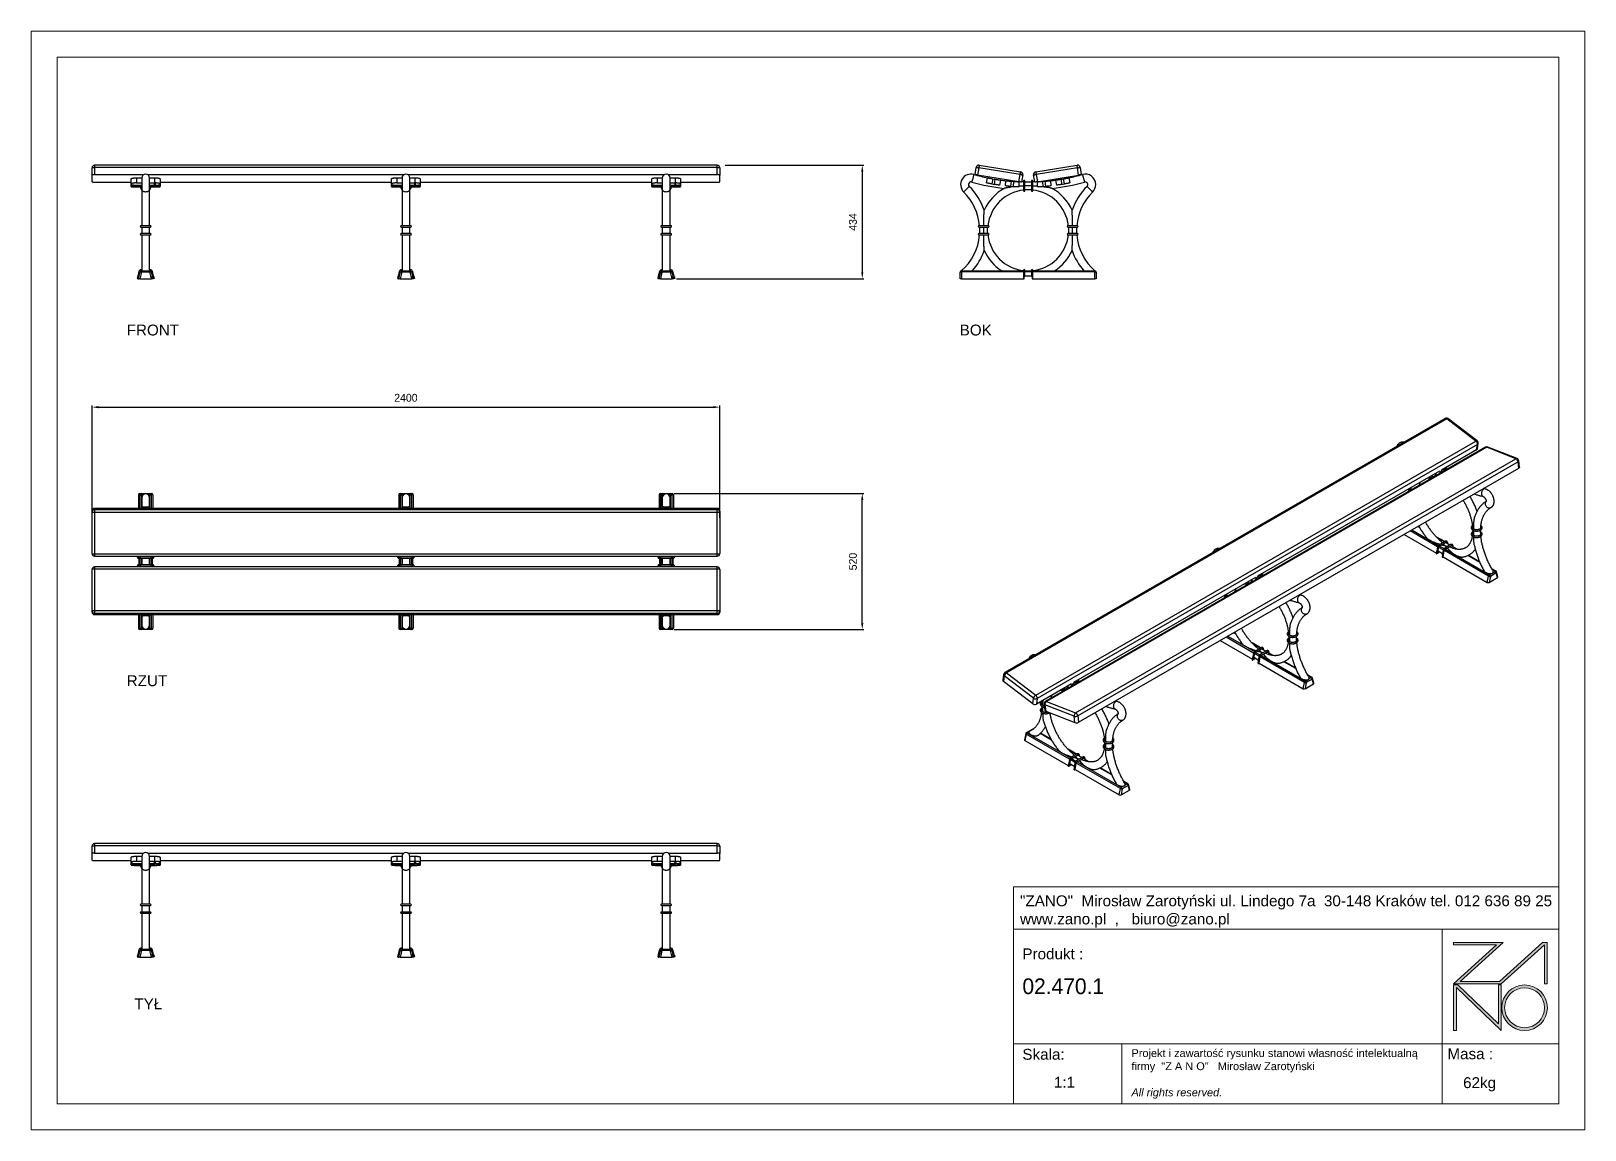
# Model space of a CAD drawing. Header units: millimetres. Extents: x 1249 to 7189, y -2895 to 1305.
import ezdxf

# ---------------------------------------------------------------- set-up
doc = ezdxf.new("R2010")
doc.units = ezdxf.units.MM
doc.header["$PDSIZE"] = -1
doc.layers.add('tabelka', color=155, linetype='Continuous')
doc.layers.add('WYMIAR', color=96, linetype='Continuous')
doc.dimstyles.new('1-1', dxfattribs={"dimtxt": 30, "dimasz": 25, "dimexe": 6.25, "dimexo": 30, "dimgap": 20.625, "dimtad": 1, "dimdec": 1, "dimtxsty": 'Standard', "dimcen": 0, "dimclrd": 2, "dimclre": 2, "dimclrt": 2, "dimadec": 0, "dimazin": 0, "dimtfac": 1, "dimtdec": 1, "dimtmove": 0, "dimatfit": 3, "dimfxl": 0, "dimarcsym": 0})

msp = doc.modelspace()

# ---------------------------------------------------------------- texts
at = {"layer": 'WYMIAR', "char_height": 41.5951, "width": 196.5247, "attachment_point": 1}
for s, insert in [('{\\f@Arial Unicode MS|b0|i0|c238|p34;FRONT}', (1614.67, 182.59)), ('{\\f@Arial Unicode MS|b0|i0|c238|p34;BOK}', (4798.94, 182.59)), ('{\\f@Arial Unicode MS|b0|i0|c238|p34;RZUT}', (1614.67, -1157.69)), ('{\\f@Arial Unicode MS|b0|i0|c238|p34;TYŁ}', (1644.04, -2392.98))]:
    msp.add_mtext(s, dxfattribs=dict(at, insert=insert))

# ---------------------------------------------------------------- blocks, each defined once
blk = doc.blocks.new('zano')
at = {"layer": 'Defpoints', "lineweight": 5}
for points in [[(6270.2, 3716.2), (6270.2, 3707.4), (6434.8, 3707.4), (6270.2, 3558.4), (6452.4, 3558.4), (6617.9, 3708.2), (6617.9, 3558.4), (6628.6, 3558.4), (6628.6, 3716.2), (6610.7, 3716.2), (6446.1, 3567.2), (6295.4, 3567.2), (6459.9, 3716.2), (6270.2, 3716.2), (6270.2, 3707.4)], [(6270.2, 3554.4), (6286.2, 3554.4), (6441.7, 3405.6), (6441.7, 3554.4), (6452.4, 3554.4), (6452.4, 3380.5), (6281, 3544.6), (6281, 3380.5), (6270.2, 3380.5)]]:
    blk.add_hatch(color=251, dxfattribs=at).paths.add_polyline_path(points)
h = blk.add_hatch(color=251, dxfattribs=at)
h.paths.add_polyline_path([(6454.7, 3467.4, 1), (6628.6, 3467.4, 1)])
h.paths.add_polyline_path([(6617.9, 3467.4, -1), (6465.4, 3467.4, -1)], flags=16)
at = {"layer": 'Defpoints', "color": 251, "lineweight": 5}
blk.add_lwpolyline([(6434.8, 3707.4), (6270.2, 3558.4), (6452.4, 3558.4), (6617.9, 3708.2), (6617.9, 3558.4), (6628.6, 3558.4), (6628.6, 3716.2), (6610.7, 3716.2), (6446.1, 3567.2), (6295.4, 3567.2), (6459.9, 3716.2), (6270.2, 3716.2), (6270.2, 3707.4), (6432.1, 3707.4)], dxfattribs=at)
for points in [[(6270.2, 3716.2), (6270.2, 3707.4), (6434.8, 3707.4), (6270.2, 3558.4), (6452.4, 3558.4), (6617.9, 3708.2), (6617.9, 3558.4), (6628.6, 3558.4), (6628.6, 3716.2), (6610.7, 3716.2), (6446.1, 3567.2), (6295.4, 3567.2), (6459.9, 3716.2), (6270.2, 3716.2), (6270.2, 3707.4)], [(6270.2, 3554.4), (6286.2, 3554.4), (6441.7, 3405.6), (6441.7, 3554.4), (6452.4, 3554.4), (6452.4, 3380.5), (6281, 3544.6), (6281, 3380.5), (6270.2, 3380.5)]]:
    blk.add_lwpolyline(points, close=True, dxfattribs=at)
for radius in [87, 76.3]:
    blk.add_circle((6541.7, 3467.4), radius, dxfattribs=at)
blk = doc.blocks.new('TABELA')
at = {"layer": 'tabelka', "lineweight": 5}
for p, q in [((4587.4, 3929.4), (6672.4, 3929.4)), ((4587.4, 3767.6), (4587.4, 3929.4)), ((4587.4, 3929.4), (6672.4, 3929.4)), ((6226.5, 3767.6), (6226.5, 3329)), ((4587.4, 3329), (6672.4, 3329)), ((5001.6, 3329), (5001.6, 3100.4)), ((6226.5, 3329), (6226.5, 3100.4))]:
    blk.add_line(p, q, dxfattribs=at)
blk.add_lwpolyline([(4587.4, 3767.6), (6672.4, 3767.6), (6672.4, 3100.4), (4587.4, 3100.4)], close=True, dxfattribs=at)
blk.add_blockref('zano', (0, 0))
at = {"layer": 'tabelka', "lineweight": 5, "attachment_point": 1}
for s, insert, char_height, width in [('{\\fArial|b0|i0|c238|p34;"ZANO"  Mirosław Zarotyński ul. Lindego 7a  30-148 Kraków tel. 012 636 89 25\\Pwww.zano.pl  ,   biuro@zano.pl}', (4613, 3896.9), 41.595, 2040.38), ('{\\fArial|b0|i0|c238|p34;Produkt : }', (4622, 3694.1), 41.595, 265.273), ('{\\fCentury Gothic|b0|i0|c238|p34;02.470.1 }', (4622, 3579.5), 60, 713.135), ('{\\fArial|b0|i0|c238|p34;Skala: }', (4622, 3310.3), 41.595, 191.675), ('{\\fArial|b0|i0|c238|p34;Masa :}', (6246.7, 3312.2), 41.595, 200.457), ('{\\fArial|b0|i0|c238|p34;1:1}', (4742.5, 3203.5), 41.595, 42.482), ('{\\fArial|b0|i0|c238|p34;62kg}', (6306.7, 3201.8), 41.595, 42.482)]:
    blk.add_mtext(s, dxfattribs=dict(at, insert=insert, char_height=char_height, width=width))
at = {"layer": 'tabelka', "color": 1, "lineweight": 5, "insert": (5038.9, 3308.9), "char_height": 30, "width": 1186.12, "attachment_point": 1}
blk.add_mtext('{\\fArial|b0|i0|c0|p34;Projekt i zawartość rysunku stanowi własność intelektualną firmy \\fArial|b0|i0|c238|p34; "Z A N O"   Mirosław Zarotyński\\fArial|b0|i1|c238|p34;\\P\\PAll rights reserved.}', dxfattribs=at)
blk = doc.blocks.new('izometria')
for p, q in [((-3480.5, 1784.8), (-5163.4, 813.3)), ((-3474.4, 1783.5), (-5157.3, 812)), ((-3362.7, 1698.3), (-3474.4, 1783.5)), ((-3357.8, 1698.8), (-3469.5, 1784.1)), ((-5045.6, 726.8), (-3362.7, 1698.3)), ((-3356.8, 1685.6), (-5039.8, 714)), ((-3325.5, 1674.5), (-5008.4, 703)), ((-3321.6, 1674.6), (-5004.5, 703.1)), ((-3360, 1664.8), (-3493.7, 1587.6)), ((-3360, 1664.8), (-3356.8, 1685.6)), ((-3357.1, 1668.6), (-3353.9, 1689.4)), ((-3209.9, 1630.8), (-3321.6, 1674.6)), ((-3205.1, 1631.5), (-3316.8, 1675.2)), ((-4892.8, 659.3), (-3209.9, 1630.8)), ((-3201.8, 1619.4), (-4884.7, 647.9)), ((-3198.7, 1595), (-3201.8, 1619.4)), ((-3195.7, 1599), (-3198.9, 1623.4)), ((-4881.6, 623.5), (-3198.7, 1595)), ((-3502, 1582.8), (-4197.3, 1181.5)), ((-3530.2, 1560.3), (-3516.1, 1568.5)), ((-3530, 1566.7), (-3530.2, 1560.3)), ((-3516.1, 1568.5), (-3515.9, 1570.7)), ((-3510.3, 1567.9), (-3515.9, 1570.7)), ((-3490.7, 1587.1), (-3492.5, 1588.3)), ((-3484, 1583.1), (-3484.8, 1583.6)), ((-3482, 1588.1), (-3480.8, 1588.9)), ((-3480.8, 1588.9), (-3480.5, 1595.2)), ((-3474.9, 1597), (-3474.8, 1598.5)), ((-3577.8, 1367.5), (-3585.3, 1371.8)), ((-3579.2, 1370), (-3583.8, 1372.7)), ((-3637.3, 1341.8), (-3513.9, 1270.5)), ((-3509.1, 1294.5), (-3614.1, 1355.2)), ((-3608, 1358.7), (-3505.8, 1299.7)), ((-3482.1, 1314), (-3514.9, 1332.9)), ((-3483.6, 1313.1), (-3511.2, 1329.1)), ((-3480.5, 1314.9), (-3503.3, 1301.7)), ((-3500.8, 1297.4), (-3478, 1310.6)), ((-3462.4, 1300.9), (-3478.6, 1310.2)), ((-3470.6, 1307.3), (-3471.7, 1311.6)), ((-3509.7, 1292.4), (-3514.3, 1268.3)), ((-3513.6, 1267.3), (-3512, 1275.4)), ((-3510.1, 1268.3), (-3513.6, 1267.3)), ((-3508.8, 1275.3), (-3510.1, 1268.3)), ((-3508.8, 1275.3), (-3510.1, 1268.3)), ((-3501.3, 1273.4), (-3510.1, 1268.3)), ((-3510.1, 1268.4), (-3510.1, 1268.3)), ((-3507.7, 1276.3), (-3504.8, 1291.4)), ((-3490.9, 1267.5), (-3507.5, 1277.1)), ((-3487.8, 1282.3), (-3504.6, 1291.9)), ((-3501.3, 1297.1), (-3484.6, 1287.4)), ((-3490.8, 1263.2), (-3492.3, 1255.1)), ((-3488.5, 1280.1), (-3491.5, 1264.3)), ((-3488.2, 1255.1), (-3483.5, 1279.2)), ((-3488.1, 1255.6), (-3319.2, 1158.1)), ((-3314.5, 1182.2), (-3483.4, 1279.7)), ((-3459.3, 1302.6), (-3482.1, 1289.5)), ((-3480.1, 1284.8), (-3311.1, 1187.3)), ((-3479.6, 1285.2), (-3467.2, 1292.3)), ((-3467.2, 1292.3), (-3456.8, 1298.3)), ((-3434.7, 1284.9), (-3457.4, 1298)), ((-3449.4, 1295.1), (-3450.4, 1299.4)), ((-3347.6, 1234.6), (-3393.6, 1261.2)), ((-3348.6, 1236.9), (-3392, 1262)), ((-4184.3, 1182.7), (-4184.1, 1189.1)), ((-4178.5, 1190.9), (-4178.4, 1192.3)), ((-3311.1, 1187.3), (-3302, 1192.6)), ((-3284.8, 1194.3), (-3307.6, 1181.2)), ((-3285.9, 1200.7), (-3301.7, 1209.8)), ((-3288.3, 1200.4), (-3300.2, 1207.3)), ((-3297.5, 1195.1), (-3288.3, 1200.4)), ((-3280.4, 1176.4), (-3284.8, 1194.3)), ((-3278.9, 1179), (-3283.5, 1197.5)), ((-4205.6, 1176.6), (-4900.8, 775.3)), ((-4233.8, 1154.2), (-4219.7, 1162.3)), ((-4233.6, 1160.5), (-4233.8, 1154.2)), ((-4219.7, 1162.3), (-4219.5, 1164.5)), ((-4213.9, 1161.7), (-4219.5, 1164.5)), ((-4194.2, 1181), (-4196.1, 1182.1)), ((-4187.5, 1176.9), (-4188.4, 1177.4)), ((-4185.6, 1182), (-4184.3, 1182.7)), ((-3319.2, 1158.1), (-3314.5, 1182.2)), ((-3307.6, 1181.2), (-3312, 1158.2)), ((-3312, 1158.2), (-3280.4, 1176.4)), ((-4311.6, 952.5), (-4209.4, 893.5)), ((-4281.4, 961.3), (-4288.8, 965.7)), ((-4282.8, 963.9), (-4287.4, 966.5)), ((-4340.9, 935.6), (-4217.4, 864.4)), ((-4212.6, 888.3), (-4317.7, 949)), ((-4185.7, 907.8), (-4218.5, 926.7)), ((-4187.1, 907), (-4214.7, 922.9)), ((-4184.1, 908.7), (-4206.9, 895.6)), ((-4204.4, 891.2), (-4181.6, 904.4)), ((-4162.9, 896.5), (-4185.6, 883.3)), ((-4165.9, 894.7), (-4182.1, 904.1)), ((-4174.2, 901.2), (-4175.2, 905.5)), ((-4170.7, 886.2), (-4160.4, 892.1)), ((-4138.2, 878.7), (-4160.9, 891.8)), ((-4153, 888.9), (-4154, 893.2)), ((-4213.2, 886.2), (-4217.9, 862.1)), ((-4217.1, 861.2), (-4215.6, 869.2)), ((-4213.7, 862.2), (-4217.1, 861.2)), ((-4212.3, 869.1), (-4213.7, 862.2)), ((-4212.4, 869.1), (-4213.7, 862.2)), ((-4204.8, 867.3), (-4213.7, 862.2)), ((-4213.7, 862.2), (-4213.7, 862.2)), ((-4211.2, 870.2), (-4208.3, 885.3)), ((-4194.5, 861.3), (-4211.1, 870.9)), ((-4191.4, 876.1), (-4208.2, 885.8)), ((-4204.9, 890.9), (-4188.2, 881.3)), ((-4194.4, 857), (-4195.9, 848.9)), ((-4192, 874), (-4195.1, 858.2)), ((-4191.7, 849), (-4187.1, 873)), ((-4191.6, 849.5), (-4022.7, 752)), ((-4018.1, 776), (-4187, 873.5)), ((-4183.6, 878.7), (-4014.7, 781.1)), ((-4183.1, 879), (-4170.7, 886.2)), ((-4051.2, 828.5), (-4097.2, 855)), ((-4052.1, 830.7), (-4095.6, 855.8)), ((-5168.3, 806.1), (-5171.5, 785.3)), ((-5165.5, 800.5), (-5168.7, 779.8)), ((-5057, 694.5), (-5168.7, 779.8)), ((-5053.8, 715.3), (-5165.5, 800.5)), ((-5157.3, 812), (-5045.6, 726.8)), ((-4897.8, 774.8), (-4899.7, 776)), ((-4889.2, 775.8), (-4887.9, 776.6)), ((-4887.9, 776.6), (-4887.7, 782.9)), ((-4882, 784.7), (-4882, 786.2)), ((-4022.7, 752), (-4018.1, 776)), ((-4011.1, 775), (-4015.6, 752)), ((-4014.7, 781.1), (-4005.5, 786.4)), ((-3988.4, 788.1), (-4011.1, 775)), ((-3989.4, 794.5), (-4005.3, 803.6)), ((-3991.9, 794.3), (-4003.8, 801.1)), ((-4001.1, 789), (-3991.9, 794.3)), ((-3984, 770.3), (-3988.4, 788.1)), ((-3982.5, 772.8), (-3987.1, 791.4)), ((-5057, 694.5), (-5053.8, 715.3)), ((-4909.2, 770.5), (-5042.9, 693.3)), ((-5039.8, 714), (-5042.9, 693.3)), ((-4937.4, 748), (-4923.2, 756.2)), ((-4937.2, 754.3), (-4937.4, 748)), ((-4923.2, 756.2), (-4923, 758.4)), ((-4917.4, 755.5), (-4923, 758.4)), ((-4891.1, 770.7), (-4892, 771.3)), ((-4015.6, 752), (-3984, 770.3)), ((-5013.3, 693.1), (-5010.2, 668.7)), ((-4898.8, 646.5), (-5010.5, 690.3)), ((-5010.5, 690.3), (-5007.3, 665.9)), ((-5007.3, 665.9), (-4895.6, 622.1)), ((-5004.5, 703.1), (-4892.8, 659.3)), ((-5058.6, 596.5), (-5081.4, 583.4)), ((-4895.6, 622.1), (-4898.8, 646.5)), ((-4884.7, 647.9), (-4881.6, 623.5)), ((-5083.8, 580), (-5088.3, 556.3)), ((-5082.3, 578.1), (-5086.9, 554)), ((-5086.9, 554), (-4921, 458.2)), ((-4916.2, 482.2), (-5082.3, 578.1)), ((-5069.7, 588.4), (-5078.9, 583.1)), ((-5078.9, 583.1), (-4913, 487.4)), ((-4984.9, 555.2), (-5028.6, 580.4)), ((-4986.4, 557.7), (-5027.4, 581.4)), ((-4889.2, 501.6), (-4922, 520.6)), ((-4916.8, 480.1), (-4921.4, 456)), ((-4890.7, 500.8), (-4918.3, 516.7)), ((-4914.8, 464), (-4911.9, 479.1)), ((-4895, 469.9), (-4911.8, 479.6)), ((-4887.7, 502.6), (-4910.4, 489.4)), ((-4908.4, 484.7), (-4891.7, 475.1)), ((-4907.9, 485.1), (-4885.2, 498.2)), ((-4866.4, 490.3), (-4889.2, 477.2)), ((-4886.7, 472.8), (-4874.3, 480)), ((-4869.5, 488.5), (-4885.7, 497.9)), ((-4877.7, 495), (-4878.8, 499.3)), ((-4874.3, 480), (-4863.9, 486)), ((-4841.8, 472.6), (-4864.5, 485.7)), ((-4856.5, 482.7), (-4857.6, 487.1)), ((-4920.7, 455), (-4919.2, 463.1)), ((-4917.3, 456), (-4920.7, 455)), ((-4915.9, 462.9), (-4917.3, 456)), ((-4917.3, 456), (-4917.2, 456)), ((-4915.9, 462.9), (-4917.2, 456)), ((-4908.4, 461.1), (-4917.2, 456)), ((-4898, 455.1), (-4914.7, 464.7)), ((-4897.9, 450.8), (-4899.5, 442.8)), ((-4895.6, 467.8), (-4898.6, 452)), ((-4895.3, 442.8), (-4890.7, 466.9)), ((-4895.2, 443.3), (-4726.3, 345.8)), ((-4721.7, 369.9), (-4890.6, 467.4)), ((-4887.2, 472.5), (-4718.3, 375)), ((-4754.8, 422.3), (-4800.7, 448.8)), ((-4755.7, 424.5), (-4799.2, 449.6)), ((-4726.3, 345.8), (-4721.7, 369.9)), ((-4714.7, 368.8), (-4719.1, 345.9)), ((-4719.1, 345.9), (-4687.5, 364.1)), ((-4718.3, 375), (-4709.1, 380.2)), ((-4692, 382), (-4714.7, 368.8)), ((-4693, 388.3), (-4708.8, 397.5)), ((-4695.5, 388.1), (-4707.4, 394.9)), ((-4704.6, 382.8), (-4695.5, 388.1)), ((-4687.5, 364.1), (-4692, 382)), ((-4686, 366.6), (-4690.6, 385.2))]:
    blk.add_line(p, q)
at = {"flags": 128}
for points in [[(-3474.4, 1783.5), (-3475.8, 1784.4), (-3477.2, 1785), (-3478.5, 1785.2), (-3479.7, 1785.1), (-3480.5, 1784.8)], [(-3469.5, 1784.1), (-3469.7, 1784.3), (-3470.7, 1784.6), (-3471.8, 1784.5), (-3473, 1784.2), (-3474.4, 1783.5)], [(-3362.7, 1698.3), (-3361.3, 1699), (-3360.1, 1699.3), (-3359, 1699.3), (-3358, 1699), (-3357.8, 1698.8)], [(-3201.8, 1619.4), (-3200.6, 1620.3), (-3199.6, 1621.2), (-3199.1, 1622.1), (-3198.9, 1623.1), (-3198.9, 1623.4)], [(-3195.7, 1599), (-3195.7, 1598.7), (-3195.9, 1597.7), (-3196.5, 1596.8), (-3197.4, 1595.9), (-3198.7, 1595)], [(-3333.3, 1514.2), (-3334.9, 1513.1), (-3336.4, 1511.7), (-3337.7, 1510), (-3338.9, 1508.2), (-3339.9, 1506.2), (-3340.6, 1504), (-3341.2, 1501.8), (-3341.4, 1499.5), (-3341.4, 1497.3), (-3341.2, 1495.1), (-3340.7, 1493.1), (-3339.9, 1491.2), (-3339, 1489.6), (-3337.8, 1488.3), (-3336.5, 1487.2), (-3335, 1486.4), (-3334.2, 1486.2)], [(-3305.9, 1443.6), (-3307.6, 1442.8), (-3309.4, 1442.3), (-3311.3, 1442.2), (-3313.3, 1442.4), (-3315.3, 1443), (-3317.2, 1443.8), (-3319.1, 1445), (-3320.8, 1446.4), (-3322.3, 1448.1), (-3323.6, 1450), (-3324.7, 1452), (-3325.5, 1454.1), (-3326, 1456.3), (-3326.2, 1458.5), (-3326.2, 1460.7), (-3325.8, 1462.7), (-3325.1, 1464.7), (-3324.2, 1466.4), (-3323.2, 1467.7)], [(-3480.5, 1314.9), (-3479.9, 1315), (-3479.3, 1314.8)], [(-3479.3, 1314.8), (-3478.6, 1314.2), (-3478, 1313.4), (-3477.6, 1312.6), (-3477.5, 1311.7), (-3477.6, 1311), (-3478, 1310.6), (-3478, 1310.6)], [(-3471.7, 1311.6), (-3471.6, 1311.4), (-3471.8, 1310.7), (-3472.3, 1310), (-3473.1, 1309.5), (-3474, 1309.3)], [(-3514.3, 1268.3), (-3514.3, 1268.2), (-3514.1, 1267.8), (-3513.6, 1267.3)], [(-3509.7, 1292.4), (-3509.7, 1292.3), (-3509.5, 1291.9), (-3508.9, 1291.4)], [(-3508.9, 1291.4), (-3508.1, 1291.1), (-3507.2, 1290.8), (-3506.2, 1290.8), (-3505.4, 1290.9), (-3504.9, 1291.2), (-3504.8, 1291.4)], [(-3503.3, 1301.7), (-3502.7, 1301.9), (-3502, 1301.6)], [(-3502, 1301.6), (-3501.4, 1301.1), (-3500.8, 1300.3), (-3500.4, 1299.4), (-3500.3, 1298.6), (-3500.4, 1297.9), (-3500.8, 1297.4)], [(-3492.3, 1255.1), (-3491.5, 1254.7), (-3490.6, 1254.5), (-3489.7, 1254.5), (-3488.9, 1254.6), (-3488.3, 1254.8), (-3488.2, 1255.1)], [(-3488.5, 1280.1), (-3488.5, 1280), (-3488.3, 1279.6), (-3487.7, 1279.2)], [(-3487.7, 1279.2), (-3486.9, 1278.8), (-3486, 1278.6), (-3485, 1278.5), (-3484.2, 1278.7), (-3483.7, 1278.9), (-3483.5, 1279.2)], [(-3482.1, 1289.5), (-3481.5, 1289.6), (-3480.8, 1289.4)], [(-3480.8, 1289.4), (-3480.1, 1288.8), (-3479.6, 1288.1), (-3479.2, 1287.2), (-3479.1, 1286.3), (-3479.2, 1285.6), (-3479.6, 1285.2)], [(-3459.3, 1302.6), (-3458.7, 1302.7), (-3458.1, 1302.5)], [(-3458.1, 1302.5), (-3457.4, 1302), (-3456.8, 1301.2), (-3456.4, 1300.3), (-3456.3, 1299.5), (-3456.4, 1298.7), (-3456.8, 1298.3), (-3456.8, 1298.3)], [(-3450.4, 1299.4), (-3450.4, 1299.1), (-3450.6, 1298.4), (-3451.1, 1297.8), (-3451.9, 1297.3), (-3452.8, 1297)], [(-4036.9, 1108), (-4038.5, 1106.9), (-4040, 1105.5), (-4041.3, 1103.9), (-4042.5, 1102), (-4043.5, 1100), (-4044.2, 1097.8), (-4044.7, 1095.6), (-4045, 1093.3), (-4045, 1091.1), (-4044.8, 1088.9), (-4044.3, 1086.9), (-4043.5, 1085.1), (-4042.6, 1083.5), (-4041.4, 1082.1), (-4040.1, 1081), (-4038.6, 1080.3), (-4037.7, 1080)], [(-4009.4, 1037.4), (-4011.1, 1036.6), (-4013, 1036.2), (-4014.9, 1036), (-4016.9, 1036.3), (-4018.9, 1036.8), (-4020.8, 1037.7), (-4022.6, 1038.8), (-4024.3, 1040.3), (-4025.9, 1041.9), (-4027.2, 1043.8), (-4028.3, 1045.8), (-4029.1, 1048), (-4029.6, 1050.2), (-4029.8, 1052.4), (-4029.7, 1054.5), (-4029.4, 1056.6), (-4028.7, 1058.5), (-4027.7, 1060.2), (-4026.7, 1061.5)], [(-4206.9, 895.6), (-4206.3, 895.7), (-4205.6, 895.5)], [(-4205.6, 895.5), (-4204.9, 894.9), (-4204.4, 894.1), (-4204, 893.3), (-4203.8, 892.4), (-4204, 891.7), (-4204.3, 891.3)], [(-4184.1, 908.7), (-4183.5, 908.8), (-4182.8, 908.6)], [(-4182.8, 908.6), (-4182.2, 908.1), (-4181.6, 907.3), (-4181.2, 906.4), (-4181.1, 905.5), (-4181.2, 904.8), (-4181.6, 904.4), (-4181.6, 904.4)], [(-4175.2, 905.5), (-4175.2, 905.2), (-4175.4, 904.5), (-4175.9, 903.9), (-4176.7, 903.4), (-4177.6, 903.1)], [(-4162.9, 896.5), (-4162.3, 896.6), (-4161.6, 896.4)], [(-4161.6, 896.4), (-4160.9, 895.8), (-4160.4, 895), (-4160, 894.1), (-4159.9, 893.3), (-4160, 892.6), (-4160.4, 892.1), (-4160.4, 892.1)], [(-4154, 893.2), (-4154, 893), (-4154.2, 892.3), (-4154.7, 891.6), (-4155.5, 891.1), (-4156.3, 890.9)], [(-4217.9, 862.1), (-4217.9, 862), (-4217.7, 861.6), (-4217.1, 861.2)], [(-4213.2, 886.2), (-4213.2, 886.1), (-4213, 885.7), (-4212.5, 885.3)], [(-4212.5, 885.3), (-4211.7, 884.9), (-4210.7, 884.7), (-4209.8, 884.6), (-4209, 884.7), (-4208.5, 885), (-4208.3, 885.3)], [(-4195.9, 848.9), (-4195.1, 848.6), (-4194.2, 848.4), (-4193.2, 848.3), (-4192.4, 848.4), (-4191.9, 848.7), (-4191.7, 849)], [(-4192, 874), (-4192, 873.9), (-4191.8, 873.4), (-4191.3, 873)], [(-4191.3, 873), (-4190.5, 872.7), (-4189.5, 872.4), (-4188.6, 872.4), (-4187.8, 872.5), (-4187.3, 872.8), (-4187.1, 873)], [(-4185.6, 883.3), (-4185.1, 883.4), (-4184.4, 883.2)], [(-4184.4, 883.2), (-4183.7, 882.7), (-4183.1, 881.9), (-4182.8, 881), (-4182.6, 880.1), (-4182.8, 879.4), (-4183.1, 879)], [(-4740.5, 701.8), (-4742.1, 700.7), (-4743.5, 699.4), (-4744.9, 697.7), (-4746.1, 695.9), (-4747, 693.8), (-4747.8, 691.7), (-4748.3, 689.4), (-4748.6, 687.2), (-4748.6, 684.9), (-4748.3, 682.8), (-4747.8, 680.8), (-4747.1, 678.9), (-4746.1, 677.3), (-4745, 675.9), (-4743.6, 674.9), (-4742.2, 674.1), (-4741.3, 673.8)], [(-4713, 631.2), (-4714.7, 630.5), (-4716.5, 630), (-4718.5, 629.9), (-4720.5, 630.1), (-4722.4, 630.6), (-4724.4, 631.5), (-4726.2, 632.7), (-4727.9, 634.1), (-4729.4, 635.8), (-4730.8, 637.7), (-4731.8, 639.7), (-4732.6, 641.8), (-4733.2, 644), (-4733.4, 646.2), (-4733.3, 648.4), (-4732.9, 650.4), (-4732.3, 652.3), (-4731.3, 654.1), (-4730.3, 655.3)], [(-4916.8, 480.1), (-4916.8, 480), (-4916.6, 479.5), (-4916.1, 479.1)], [(-4916.1, 479.1), (-4915.3, 478.7), (-4914.3, 478.5), (-4913.4, 478.5), (-4912.6, 478.6), (-4912.1, 478.8), (-4911.9, 479.1)], [(-4910.4, 489.4), (-4909.9, 489.5), (-4909.2, 489.3)], [(-4909.2, 489.3), (-4908.5, 488.7), (-4907.9, 488), (-4907.5, 487.1), (-4907.4, 486.2), (-4907.5, 485.5), (-4907.9, 485.1)], [(-4889.2, 477.2), (-4888.6, 477.3), (-4888, 477)], [(-4888, 477), (-4887.3, 476.5), (-4886.7, 475.7), (-4886.3, 474.8), (-4886.2, 474), (-4886.3, 473.3), (-4886.7, 472.8)], [(-4887.7, 502.6), (-4887.1, 502.7), (-4886.4, 502.4)], [(-4886.4, 502.4), (-4885.7, 501.9), (-4885.2, 501.1), (-4884.8, 500.2), (-4884.6, 499.4), (-4884.8, 498.7), (-4885.2, 498.2), (-4885.2, 498.2)], [(-4878.8, 499.3), (-4878.8, 499), (-4878.9, 498.3), (-4879.5, 497.7), (-4880.3, 497.2), (-4881.1, 497)], [(-4866.4, 490.3), (-4865.9, 490.4), (-4865.2, 490.2)], [(-4865.2, 490.2), (-4864.5, 489.6), (-4863.9, 488.9), (-4863.6, 488), (-4863.4, 487.1), (-4863.6, 486.4), (-4863.9, 486), (-4863.9, 486)], [(-4857.6, 487.1), (-4857.6, 486.8), (-4857.7, 486.1), (-4858.3, 485.4), (-4859, 485), (-4859.9, 484.7)], [(-4921.4, 456), (-4921.4, 455.9), (-4921.2, 455.4), (-4920.7, 455)], [(-4899.5, 442.8), (-4898.7, 442.4), (-4897.7, 442.2), (-4896.8, 442.1), (-4896, 442.2), (-4895.5, 442.5), (-4895.3, 442.8)], [(-4895.6, 467.8), (-4895.6, 467.7), (-4895.4, 467.3), (-4894.9, 466.9)], [(-4894.9, 466.9), (-4894, 466.5), (-4893.1, 466.3), (-4892.2, 466.2), (-4891.4, 466.3), (-4890.9, 466.6), (-4890.7, 466.9)]]:
    blk.add_lwpolyline(points, dxfattribs=at)
for centre, radius, start, end in [((-3475.5, 1776.1), 10, 52.65656, 119.99731), ((-3371.8, 1686.4), 15, 356.81948, 52.57084), ((-3362.4, 1669.7), 5.43, 296.53583, 349.07955), ((-3363.8, 1690.9), 10, 351.38854, 52.65656), ((-3359.3, 1690.4), 5.43, 296.53561, 349.0796), ((-3320.5, 1665.9), 10, 68.61564, 119.99731), ((-3323.5, 1670.7), 4.31, 64.01226, 117.44982), ((-3318.6, 1670.1), 5.43, 70.92233, 123.45686), ((-3206.9, 1626.3), 5.43, 70.92255, 123.45668), ((-3216.7, 1617.5), 15, 7.42824, 63.18168), ((-3208.8, 1622.1), 10, 7.34503, 68.61564), ((-3328.7, 1506.7), 8.74, 77.1575, 121.79629), ((-3286.9, 1198.4), 2.47, 65.08824, 126.2228), ((-3292.5, 1193.9), 7.68, 2.60549, 57.39451), ((-3288.3, 1196.3), 5, 13.89685, 60.00269), ((-3286.7, 1197), 3.3, 305.85555, 9.89254), ((-3306.9, 1180.7), 7.84, 122.9343, 168.93408), ((-3309.6, 1191.1), 10.1, 241.04385, 281.79341), ((-3315.3, 1180.8), 7.68, 2.60549, 57.39451), ((-4032.3, 1100.6), 8.74, 77.1576, 121.79605), ((-5165.5, 784.8), 5.98, 175.28165, 238.28353), ((-5158.4, 804.6), 10, 119.99731, 171.38854), ((-5162.2, 805.7), 6.11, 176.0172, 237.54797), ((-5147.9, 796.6), 18.1, 121.52392, 167.5159), ((-5161.3, 807.9), 5.77, 45.72319, 111.25509), ((-4010.4, 774.5), 7.84, 122.93395, 168.93462), ((-4013.2, 784.9), 10.1, 241.04313, 281.79388), ((-4018.8, 774.6), 7.68, 2.60549, 57.39451), ((-3990.5, 792.3), 2.47, 65.08588, 126.2247), ((-3996.1, 787.8), 7.68, 2.60549, 57.39451), ((-3991.9, 790.2), 5, 13.89685, 60.00269), ((-3990.3, 790.8), 3.3, 305.85551, 9.89209), ((-5036.2, 711.4), 18.1, 121.52404, 167.51577), ((-5045.8, 726.2), 13.6, 233.6725, 296.20387), ((-5054.7, 714.9), 15, 356.81948, 52.57084), ((-5048.9, 705.5), 13.6, 233.67242, 296.20385), ((-5003.4, 694.4), 10, 119.99731, 187.34503), ((-5009.6, 694), 3.89, 194.4947, 256.38341), ((-4997, 691.8), 13.6, 123.79196, 186.33079), ((-5006.4, 669.7), 3.89, 194.49471, 256.38341), ((-5006.4, 699.2), 4.31, 64.01226, 117.44982), ((-4885.3, 648), 13.6, 123.79197, 186.33077), ((-4899.6, 645.9), 15, 7.42824, 63.18168), ((-4735.9, 694.4), 8.74, 77.15721, 121.79629), ((-5056.1, 592.2), 5, 80.45194, 119.99731), ((-5057.6, 594.2), 2.51, 54.38209, 114.30733), ((-4893.3, 663.8), 18.1, 252.48937, 298.47158), ((-4890.2, 639.4), 18.1, 252.48937, 298.47158), ((-5078.9, 579.1), 5, 119.99731, 169.10699), ((-5081.6, 580.2), 2.22, 184.11741, 250.70842), ((-5074.6, 576.6), 7.84, 122.93453, 168.93385), ((-5080.3, 581.1), 2.51, 54.38209, 114.30733), ((-4714, 368.4), 7.84, 122.93453, 168.93385), ((-4716.8, 378.7), 10.1, 241.04331, 281.79395), ((-4722.4, 368.5), 7.68, 2.60549, 57.39451), ((-4694, 386.1), 2.47, 65.08864, 126.2224), ((-4699.6, 381.6), 7.68, 2.60549, 57.39451), ((-4695.5, 384), 5, 13.89685, 60.00269), ((-4693.9, 384.6), 3.3, 305.8543, 9.89379)]:
    blk.add_arc(centre, radius, start, end)
for centre, major_axis, start_param, end_param in [((-3510.2, 1276.5), (2.54, 0.07), 3.896716, 6.157103), ((-3489, 1264.2), (2.54, 0.07), 3.01551, 3.896716), ((-3315.5, 1160.2), (5.08, 0.13), 3.896716, 5.467512), ((-3283.9, 1178.5), (5.08, 0.13), 5.467512, 6.409268), ((-4213.8, 870.3), (2.54, 0.07), 3.896716, 6.157103), ((-4192.5, 858), (2.54, 0.07), 3.01551, 3.896716), ((-3987.5, 772.3), (5.08, 0.13), 5.467512, 6.409268), ((-4019.1, 754.1), (5.08, 0.13), 3.896716, 5.467512), ((-5083.3, 556.1), (5.08, 0.13), 3.01551, 3.896716), ((-4917.3, 464.1), (2.54, 0.07), 3.896716, 6.157103), ((-4896.1, 451.9), (2.54, 0.07), 3.01551, 3.896716), ((-4691.1, 366.1), (5.08, 0.13), 5.467512, 6.409268), ((-4722.7, 347.9), (5.08, 0.13), 3.896716, 5.467512)]:
    blk.add_ellipse(centre, major_axis=major_axis, ratio=0.576758, start_param=start_param, end_param=end_param)
for points, knots in [([(-3637.9, 1693.9), (-3638.1, 1694), (-3639.2, 1694.2), (-3641.2, 1694.3), (-3644, 1694.3), (-3646.8, 1694), (-3649.5, 1693.3), (-3652.2, 1692.3), (-3654.6, 1691.1), (-3656.9, 1689.5), (-3658.9, 1687.8), (-3660.8, 1685.8), (-3662.4, 1683.6), (-3663.8, 1681.3), (-3664.6, 1679.5), (-3665, 1678.4), (-3665, 1678.3)], [0, 0, 0, 0, 0.016396, 0.097241, 0.176201, 0.261915, 0.345509, 0.42721, 0.507486, 0.58681, 0.665578, 0.744225, 0.823261, 0.903205, 0.984574, 1, 1, 1, 1]), ([(-3530.2, 1560.3), (-3531.1, 1559.9), (-3532.8, 1559), (-3535.7, 1558.1), (-3538.8, 1557.4), (-3542.2, 1557.1), (-3544.7, 1557.1), (-3546, 1557.3), (-3546.2, 1557.3)], [0, 0, 0, 0, 0.192246, 0.384485, 0.576726, 0.768969, 0.961203, 1, 1, 1, 1]), ([(-3524, 1563.9), (-3523.8, 1563.9), (-3522.2, 1563.7), (-3520.4, 1563.4), (-3518.9, 1563), (-3518.8, 1563)], [0, 0, 0, 0, 0.125628, 0.939102, 1, 1, 1, 1]), ([(-3515.6, 1575), (-3515.7, 1574.6), (-3516, 1573), (-3516, 1571.7), (-3515.9, 1570.7)], [0, 0, 0, 0, 0.256761, 1, 1, 1, 1]), ([(-3478.6, 1586.1), (-3478.7, 1586.2), (-3479.2, 1586.7), (-3480.2, 1587.4), (-3481.7, 1588.1), (-3483.3, 1588.5), (-3485.1, 1588.6), (-3486.8, 1588.5), (-3488.7, 1588), (-3490.6, 1587.2), (-3492.5, 1586.2), (-3494.3, 1584.9), (-3496.1, 1583.4), (-3497.8, 1581.6), (-3499.5, 1579.7), (-3500.9, 1577.6), (-3502.3, 1575.4), (-3503.3, 1573.4), (-3503.9, 1572), (-3504.1, 1571.4)], [0, 0, 0, 0, 0.01278, 0.072712, 0.13154, 0.190099, 0.249215, 0.309656, 0.371749, 0.43531, 0.499824, 0.564748, 0.629654, 0.694406, 0.758996, 0.823457, 0.887858, 0.952268, 1, 1, 1, 1]), ([(-3495.8, 1576.2), (-3495.7, 1576.3), (-3495.3, 1577), (-3494.3, 1578.1), (-3492.8, 1579.6), (-3491.3, 1580.9), (-3489.8, 1581.9), (-3488.4, 1582.7), (-3487, 1583.3), (-3485.7, 1583.6), (-3484.6, 1583.6), (-3483.9, 1583.5), (-3483.5, 1583.4), (-3483.5, 1583.4)], [0, 0, 0, 0, 0.011448, 0.119514, 0.227182, 0.334281, 0.440696, 0.546376, 0.651494, 0.756537, 0.862449, 0.971545, 1, 1, 1, 1]), ([(-3474.9, 1597), (-3474.9, 1596.9), (-3474.9, 1596), (-3475.3, 1594.6), (-3476.3, 1592.6), (-3478, 1590.7), (-3479.8, 1589.5), (-3480.8, 1588.9)], [0, 0, 0, 0, 0.046862, 0.267882, 0.48891, 0.709936, 1, 1, 1, 1]), ([(-3616.3, 1514.5), (-3616.4, 1514.4), (-3617.1, 1513.9), (-3618.2, 1512.8), (-3619.4, 1511.3), (-3620.3, 1509.7), (-3620.8, 1508), (-3621, 1506.3), (-3621, 1505), (-3620.8, 1504.3), (-3620.7, 1504.1)], [0, 0, 0, 0, 0.033446, 0.193695, 0.352445, 0.507885, 0.658722, 0.805077, 0.948567, 1, 1, 1, 1]), ([(-3616.5, 1516.7), (-3616.5, 1516.4), (-3616.2, 1513.8), (-3615.9, 1510.5), (-3615.7, 1507.7), (-3615.7, 1507)], [0, 0, 0, 0, 0.097276, 0.789001, 1, 1, 1, 1]), ([(-3615.9, 1506.9), (-3615.9, 1506.9), (-3615.9, 1507.1), (-3615.8, 1507.3), (-3615.7, 1507.4)], [0, 0, 0, 0, 0.148109, 1, 1, 1, 1]), ([(-3610.6, 1510), (-3610.6, 1510.6), (-3610.5, 1513.9), (-3610.3, 1517.3), (-3610.1, 1520.2), (-3610.1, 1520.4)], [0, 0, 0, 0, 0.1980613, 0.9246783, 1, 1, 1, 1]), ([(-3580.6, 1527.3), (-3580.3, 1528.2), (-3579.6, 1530.4), (-3578.2, 1533.8), (-3576.6, 1537.5), (-3575.4, 1539.7), (-3574.8, 1540.8)], [0, 0, 0, 0, 0.1709227, 0.4485966, 0.7277479, 1, 1, 1, 1]), ([(-3358.5, 1429.7), (-3358.7, 1430.3), (-3359.7, 1433.3), (-3361.7, 1438.6), (-3364.4, 1445.5), (-3367.4, 1452.5), (-3370.6, 1459.4), (-3374, 1466.2), (-3377.5, 1473), (-3381.2, 1479.6), (-3383.9, 1484.3), (-3385.4, 1486.8), (-3385.6, 1487.1)], [0, 0, 0, 0, 0.030778, 0.150042, 0.269243, 0.38839, 0.507494, 0.626563, 0.745609, 0.864641, 0.983669, 1, 1, 1, 1]), ([(-3369.3, 1496.5), (-3368, 1496.1), (-3363, 1494.4), (-3354.3, 1491.7), (-3343.9, 1488.7), (-3337.2, 1487), (-3334.2, 1486.2)], [0, 0, 0, 0, 0.109279, 0.424508, 0.739655, 1, 1, 1, 1]), ([(-3334.2, 1486.2), (-3334.2, 1486.2), (-3334.1, 1486.2), (-3333.9, 1486.1), (-3333.3, 1485.8), (-3332.5, 1485.3), (-3331.6, 1484.6), (-3330.6, 1483.7), (-3329.5, 1482.6), (-3328.4, 1481.3), (-3327.3, 1479.8), (-3326.3, 1478.2), (-3325.4, 1476.5), (-3324.6, 1474.8), (-3323.9, 1473.1), (-3323.5, 1471.5), (-3323.2, 1470.1), (-3323, 1468.9), (-3323, 1468), (-3323.1, 1467.3), (-3323.1, 1467), (-3323.1, 1467.1), (-3323.1, 1467.1)], [0, 0, 0, 0, 0.029881, 0.079448, 0.128018, 0.176933, 0.22667, 0.277674, 0.330072, 0.383769, 0.438525, 0.494009, 0.549852, 0.60562, 0.660871, 0.715289, 0.768651, 0.820895, 0.872193, 0.923051, 0.974377, 1, 1, 1, 1]), ([(-3326.8, 1515.3), (-3328.6, 1515.7), (-3330.9, 1516.3), (-3333.2, 1516.9), (-3333.7, 1517.1)], [0, 0, 0, 0, 0.7937235, 1, 1, 1, 1]), ([(-3306, 1443.5), (-3305.3, 1443.9), (-3303.8, 1444.8), (-3301.8, 1446.4), (-3299.9, 1448.3), (-3298.2, 1450.4), (-3296.7, 1452.7), (-3295.5, 1455.2), (-3294.5, 1457.8), (-3293.8, 1460.6), (-3293.3, 1463.6), (-3293, 1466.7), (-3293, 1469.9), (-3293.3, 1473.3), (-3293.9, 1476.6), (-3294.7, 1480), (-3295.7, 1483.4), (-3297, 1486.7), (-3298.5, 1489.9), (-3300.2, 1493), (-3302.1, 1496.1), (-3304.1, 1499), (-3306.3, 1501.7), (-3308.7, 1504.3), (-3311.3, 1506.8), (-3314, 1509), (-3316.8, 1510.9), (-3319.8, 1512.6), (-3322.8, 1514), (-3325.1, 1514.8), (-3326.4, 1515.2), (-3326.8, 1515.3)], [0, 0, 0, 0, 0.027511, 0.058664, 0.089706, 0.120835, 0.152254, 0.18417, 0.216779, 0.250248, 0.284682, 0.320079, 0.356306, 0.393121, 0.43024, 0.467367, 0.504382, 0.541253, 0.578004, 0.614695, 0.651402, 0.688199, 0.725161, 0.762379, 0.799929, 0.837862, 0.876169, 0.914738, 0.953228, 0.987051, 1, 1, 1, 1]), ([(-3411.6, 1472.1), (-3410.4, 1470.2), (-3408.1, 1466.2), (-3404.7, 1460.2), (-3401.4, 1454), (-3398.3, 1447.8), (-3395.4, 1441.5), (-3392.6, 1435.1), (-3390, 1428.8), (-3387.7, 1422.4), (-3385.5, 1416), (-3383.5, 1409.7), (-3381.7, 1403.4), (-3380.1, 1397.1), (-3378.7, 1390.9), (-3377.5, 1384.8), (-3376.6, 1378.8), (-3375.8, 1372.9), (-3375.4, 1368.5), (-3375.3, 1366.3), (-3375.2, 1365.9)], [0, 0, 0, 0, 0.056095, 0.114567, 0.173036, 0.231494, 0.289935, 0.348354, 0.406744, 0.4651, 0.523415, 0.581684, 0.639901, 0.698061, 0.756159, 0.814191, 0.872152, 0.930042, 0.987859, 1, 1, 1, 1]), ([(-3323, 1468.3), (-3323.1, 1468.2), (-3324.7, 1467.3), (-3327.7, 1465.3), (-3332, 1462.2), (-3336.1, 1458.8), (-3340, 1455.1), (-3343.8, 1451.2), (-3347.3, 1447), (-3350.7, 1442.6), (-3353.8, 1437.9), (-3356.8, 1433), (-3359.5, 1427.9), (-3362.1, 1422.6), (-3364.4, 1417), (-3365.9, 1412.8), (-3366.7, 1410.4), (-3366.8, 1410)], [0, 0, 0, 0, 0.0037263, 0.0778142, 0.1519135, 0.2260983, 0.3004482, 0.3750355, 0.4499219, 0.5251561, 0.6007732, 0.6767926, 0.7532186, 0.8300417, 0.90724, 0.9847821, 1, 1, 1, 1]), ([(-3344.5, 1365.6), (-3344.5, 1365.9), (-3344.4, 1368.2), (-3344, 1372.4), (-3343.4, 1378.2), (-3342.5, 1383.9), (-3341.4, 1389.3), (-3340.1, 1394.5), (-3338.7, 1399.6), (-3337, 1404.4), (-3335.2, 1409), (-3333.2, 1413.4), (-3331, 1417.6), (-3328.7, 1421.6), (-3326.1, 1425.3), (-3323.4, 1428.8), (-3320.6, 1432.1), (-3317.5, 1435.1), (-3314.3, 1437.9), (-3310.9, 1440.5), (-3308.1, 1442.3), (-3306.4, 1443.3), (-3306, 1443.5)], [0, 0, 0, 0, 0.006428, 0.05908, 0.111724, 0.164371, 0.217039, 0.269752, 0.322541, 0.375441, 0.428495, 0.481755, 0.53528, 0.589136, 0.643394, 0.698125, 0.753392, 0.809243, 0.865691, 0.922702, 0.980177, 1, 1, 1, 1]), ([(-3581.5, 1374), (-3581.4, 1373.9), (-3580.1, 1371.4), (-3577.4, 1366.8), (-3573.5, 1360.3), (-3569.4, 1353.8), (-3565.2, 1347.5), (-3560.8, 1341.3), (-3556.3, 1335.3), (-3553.2, 1331.3), (-3551.7, 1329.4)], [0, 0, 0, 0, 0.011329, 0.152593, 0.293857, 0.435132, 0.576428, 0.717757, 0.859132, 1, 1, 1, 1]), ([(-3501.3, 1319.7), (-3501.9, 1320.2), (-3504, 1322.1), (-3507.6, 1325.5), (-3512.2, 1330), (-3516.8, 1334.8), (-3521.2, 1339.7), (-3525.6, 1344.9), (-3529.9, 1350.2), (-3534.1, 1355.6), (-3538.2, 1361.2), (-3542.1, 1366.9), (-3545.9, 1372.8), (-3549.6, 1378.7), (-3552.8, 1384.2), (-3554.7, 1387.6), (-3555.5, 1389)], [0, 0, 0, 0, 0.0262671, 0.1026681, 0.1791489, 0.2557046, 0.3323294, 0.4090168, 0.48576, 0.5625517, 0.6393843, 0.7162501, 0.7931415, 0.8700504, 0.9469692, 1, 1, 1, 1]), ([(-3376.2, 1375.4), (-3376.3, 1375.3), (-3377.1, 1374.8), (-3378.1, 1373.7), (-3379.3, 1372.1), (-3380.1, 1370.5), (-3380.5, 1368.8), (-3380.6, 1367.1), (-3380.4, 1365.5), (-3379.9, 1363.9), (-3379.1, 1362.4), (-3378, 1360.9), (-3376.6, 1359.6), (-3375, 1358.3), (-3373.1, 1357.2), (-3371, 1356.3), (-3368.8, 1355.5), (-3366.4, 1354.9), (-3363.9, 1354.5), (-3361.4, 1354.3), (-3358.8, 1354.3), (-3356.3, 1354.5), (-3353.8, 1354.9), (-3351.3, 1355.4), (-3349.1, 1356.1), (-3346.9, 1357), (-3345, 1358.1), (-3343.2, 1359.4), (-3341.8, 1360.8), (-3340.6, 1362.3), (-3339.7, 1363.9), (-3339.2, 1365.6), (-3339, 1367.3), (-3339.2, 1369), (-3339.7, 1370.6), (-3340.4, 1372.1), (-3341.5, 1373.6), (-3342.5, 1374.7), (-3343.4, 1375.3), (-3343.6, 1375.6)], [0, 0, 0, 0, 0.008343, 0.037487, 0.066276, 0.094386, 0.121634, 0.148119, 0.174185, 0.200184, 0.226498, 0.253443, 0.281121, 0.309419, 0.338096, 0.36692, 0.395716, 0.42444, 0.453092, 0.481693, 0.510272, 0.538861, 0.567486, 0.596181, 0.62498, 0.653912, 0.682993, 0.712196, 0.741369, 0.770243, 0.798487, 0.825882, 0.852476, 0.878584, 0.90457, 0.930805, 0.957629, 0.985185, 1, 1, 1, 1]), ([(-3344.3, 1368.6), (-3344.3, 1368.5), (-3344.1, 1368.1), (-3344.1, 1367.3), (-3344.2, 1366.4), (-3344.6, 1365.4), (-3345.2, 1364.5), (-3346.1, 1363.5), (-3347.3, 1362.6), (-3348.8, 1361.7), (-3350.5, 1361), (-3352.3, 1360.3), (-3354.3, 1359.8), (-3356.5, 1359.5), (-3358.7, 1359.3), (-3361, 1359.3), (-3363.2, 1359.5), (-3365.3, 1359.8), (-3367.4, 1360.3), (-3369.2, 1361), (-3370.9, 1361.7), (-3372.4, 1362.6), (-3373.5, 1363.5), (-3374.4, 1364.5), (-3375.1, 1365.4), (-3375.5, 1366.3), (-3375.6, 1367.3), (-3375.6, 1367.9), (-3375.4, 1368.3), (-3375.4, 1368.4)], [0, 0, 0, 0, 0.010645, 0.0526, 0.098931, 0.138119, 0.175258, 0.214785, 0.253321, 0.291603, 0.329903, 0.368364, 0.407018, 0.445841, 0.484787, 0.523796, 0.562809, 0.601744, 0.640541, 0.679142, 0.717498, 0.755591, 0.793467, 0.831295, 0.869378, 0.908486, 0.950059, 0.995909, 1, 1, 1, 1]), ([(-3370.5, 1361.6), (-3370.5, 1363), (-3370.5, 1366.9), (-3370.5, 1373.5), (-3370.5, 1380.5), (-3370.3, 1387), (-3369.9, 1392.9), (-3369.3, 1398.9), (-3368.3, 1404.3), (-3367.5, 1408), (-3366.9, 1409.6), (-3366.8, 1410)], [0, 0, 0, 0, 0.091615, 0.257128, 0.422715, 0.543147, 0.663552, 0.785805, 0.907882, 0.978874, 1, 1, 1, 1]), ([(-3551.6, 1329.4), (-3551.5, 1329.3), (-3550.8, 1328.2), (-3548.7, 1326.3), (-3545.5, 1323.8), (-3541.9, 1321.4), (-3538, 1319.2), (-3532.6, 1316.4), (-3525.7, 1313.3), (-3517, 1309.9), (-3508.3, 1306.8), (-3502.3, 1304.9), (-3499.4, 1304)], [0, 0, 0, 0, 0.011935, 0.089362, 0.167364, 0.245409, 0.325162, 0.40493, 0.555551, 0.706396, 0.857198, 1, 1, 1, 1]), ([(-3490.5, 1309.1), (-3491.8, 1310.5), (-3494.4, 1313.3), (-3498.1, 1316.8), (-3500.5, 1318.9), (-3501.3, 1319.7)], [0, 0, 0, 0, 0.378952, 0.772851, 1, 1, 1, 1]), ([(-3471.7, 1311.6), (-3471.7, 1311.9), (-3471.9, 1312.6), (-3472.5, 1313.6), (-3473.3, 1314.6), (-3474.3, 1315.4), (-3475.5, 1315.8), (-3476.8, 1316), (-3478.1, 1315.9), (-3479.3, 1315.5), (-3480.1, 1315.1), (-3480.5, 1314.9)], [0, 0, 0, 0, 0.0785487, 0.1942595, 0.3052422, 0.4248687, 0.5396603, 0.6526224, 0.7675548, 0.8877815, 1, 1, 1, 1]), ([(-3478, 1310.6), (-3477.9, 1310.6), (-3477.6, 1310.8), (-3477.1, 1310.9), (-3476.8, 1310.9), (-3476.7, 1310.9), (-3476.7, 1310.9), (-3476.6, 1310.8), (-3476.5, 1310.5), (-3476.5, 1310.4)], [0, 0, 0, 0, 0.079573, 0.229169, 0.380691, 0.541986, 0.743071, 0.893903, 1, 1, 1, 1]), ([(-3376.4, 1334.9), (-3376.7, 1333.5), (-3377.2, 1330.4), (-3378.2, 1326.1), (-3379.4, 1321.8), (-3380.8, 1317.7), (-3382.4, 1313.9), (-3384.1, 1310.3), (-3386, 1306.9), (-3388.1, 1303.7), (-3390.3, 1300.7), (-3392.7, 1298), (-3395.3, 1295.5), (-3398, 1293.2), (-3401, 1291.2), (-3404.1, 1289.4), (-3407.4, 1287.8), (-3410.8, 1286.6), (-3414.4, 1285.6), (-3418.1, 1284.9), (-3421.9, 1284.4), (-3425.8, 1284.3), (-3429.8, 1284.4), (-3434, 1284.7), (-3438.2, 1285.4), (-3442.5, 1286.3), (-3446.8, 1287.4), (-3449.8, 1288.4), (-3451.2, 1288.8)], [0, 0, 0, 0, 0.034008, 0.070639, 0.107334, 0.144134, 0.18109, 0.218266, 0.255737, 0.293592, 0.331927, 0.37084, 0.410415, 0.450693, 0.491638, 0.533099, 0.574801, 0.616283, 0.657252, 0.697545, 0.737125, 0.77604, 0.814383, 0.852258, 0.889765, 0.926993, 0.964016, 1, 1, 1, 1]), ([(-3374.9, 1351.9), (-3374.9, 1351.9), (-3375.6, 1351.5), (-3376.7, 1350.6), (-3378.1, 1349.2), (-3379.3, 1347.6), (-3380.1, 1346), (-3380.5, 1344.3), (-3380.6, 1342.6), (-3380.4, 1341), (-3379.9, 1339.4), (-3379.1, 1337.9), (-3378, 1336.4), (-3376.6, 1335.1), (-3375, 1333.8), (-3373.1, 1332.7), (-3371, 1331.8), (-3368.8, 1331), (-3366.4, 1330.4), (-3363.9, 1330), (-3361.4, 1329.8), (-3358.8, 1329.8), (-3356.3, 1330), (-3353.8, 1330.4), (-3351.3, 1330.9), (-3349.1, 1331.6), (-3346.9, 1332.6), (-3345, 1333.6), (-3343.2, 1334.9), (-3341.8, 1336.3), (-3340.6, 1337.8), (-3339.7, 1339.4), (-3339.2, 1341.1), (-3339, 1342.8), (-3339.2, 1344.5), (-3339.7, 1346.1), (-3340.4, 1347.6), (-3341.5, 1349.1), (-3342.8, 1350.4), (-3343.9, 1351.4), (-3344.7, 1351.8), (-3344.8, 1351.9)], [0, 0, 0, 0, 0.0012365, 0.0292307, 0.0572125, 0.0848538, 0.1118433, 0.1380044, 0.1634336, 0.1884605, 0.2134226, 0.238688, 0.2645581, 0.2911327, 0.3183023, 0.3458364, 0.3735111, 0.4011586, 0.4287377, 0.4562474, 0.4837079, 0.5111474, 0.5385967, 0.5660804, 0.5936309, 0.621282, 0.649061, 0.676982, 0.7050208, 0.7330302, 0.7607533, 0.7878711, 0.8141737, 0.839708, 0.8647749, 0.8897249, 0.9149135, 0.940668, 0.9671258, 0.9942092, 1, 1, 1, 1]), ([(-3344.5, 1344.6), (-3344.4, 1344.3), (-3344.2, 1343.7), (-3344.1, 1342.8), (-3344.2, 1341.9), (-3344.6, 1340.9), (-3345.2, 1340), (-3346.1, 1339), (-3347.3, 1338.1), (-3348.8, 1337.2), (-3350.5, 1336.5), (-3352.3, 1335.8), (-3354.3, 1335.3), (-3356.5, 1335), (-3358.7, 1334.8), (-3361, 1334.8), (-3363.2, 1335), (-3365.3, 1335.3), (-3367.4, 1335.8), (-3369.2, 1336.5), (-3370.9, 1337.2), (-3372.4, 1338.1), (-3373.5, 1339), (-3374.4, 1340), (-3375.1, 1340.9), (-3375.5, 1341.8), (-3375.6, 1342.8), (-3375.6, 1343.6), (-3375.3, 1344.1), (-3375.3, 1344.2)], [0, 0, 0, 0, 0.0326736, 0.0730222, 0.11758, 0.1552668, 0.1909838, 0.2289977, 0.2660581, 0.3028748, 0.3397084, 0.376697, 0.4138708, 0.4512073, 0.4886615, 0.526177, 0.5636965, 0.6011413, 0.6384528, 0.6755758, 0.7124633, 0.7490972, 0.7855235, 0.821903, 0.8585273, 0.8961385, 0.9361195, 0.9802142, 1, 1, 1, 1]), ([(-3374.9, 1358.3), (-3374.9, 1357.5), (-3374.8, 1354.8), (-3374.9, 1350.4), (-3375.1, 1345.8), (-3375.4, 1343.2), (-3375.5, 1342.2)], [0, 0, 0, 0, 0.147494, 0.475247, 0.802716, 1, 1, 1, 1]), ([(-3370.4, 1349), (-3370.4, 1349.1), (-3370.4, 1349.9), (-3370.4, 1351.5), (-3370.4, 1353.7), (-3370.5, 1355.3), (-3370.5, 1356.1)], [0, 0, 0, 0, 0.066687, 0.329707, 0.640144, 1, 1, 1, 1]), ([(-3370.5, 1337.1), (-3370.5, 1338.1), (-3370.5, 1340.6), (-3370.5, 1343.8), (-3370.4, 1346.5), (-3370.4, 1348), (-3370.4, 1348.8), (-3370.4, 1349)], [0, 0, 0, 0, 0.264969, 0.617674, 0.803083, 0.960171, 1, 1, 1, 1]), ([(-3368.9, 1301.2), (-3369, 1301.5), (-3369.5, 1303.4), (-3369.8, 1307.1), (-3370.3, 1312.2), (-3370.5, 1318.2), (-3370.5, 1324.6), (-3370.5, 1329.4), (-3370.5, 1331.7)], [0, 0, 0, 0, 0.040259, 0.209274, 0.381981, 0.554728, 0.78779, 1, 1, 1, 1]), ([(-3344.4, 1341.5), (-3344.5, 1343.5), (-3344.7, 1347.7), (-3344.9, 1353.3), (-3344.8, 1356.9), (-3344.8, 1358.3)], [0, 0, 0, 0, 0.348304, 0.733014, 1, 1, 1, 1]), ([(-3297.4, 1202.5), (-3297.9, 1203.4), (-3299.8, 1206.5), (-3303, 1212.1), (-3306.9, 1219.1), (-3310.6, 1226.3), (-3314.2, 1233.5), (-3317.6, 1240.7), (-3320.8, 1248), (-3323.8, 1255.4), (-3326.6, 1262.7), (-3329.3, 1270), (-3331.7, 1277.4), (-3333.9, 1284.7), (-3336, 1291.9), (-3337.8, 1299.2), (-3339.4, 1306.3), (-3340.8, 1313.4), (-3342, 1320.5), (-3343, 1327.4), (-3343.6, 1332.1), (-3343.8, 1334.4), (-3343.8, 1334.5)], [0, 0, 0, 0, 0.02049, 0.074903, 0.129316, 0.183726, 0.238128, 0.292519, 0.346897, 0.401257, 0.455597, 0.509914, 0.564203, 0.618463, 0.67269, 0.726881, 0.781035, 0.835148, 0.889218, 0.943245, 0.997227, 1, 1, 1, 1]), ([(-4341.5, 1287.8), (-4341.6, 1287.8), (-4342.7, 1288), (-4344.7, 1288.2), (-4347.5, 1288.2), (-4350.3, 1287.8), (-4353.1, 1287.1), (-4355.7, 1286.2), (-4358.2, 1284.9), (-4360.5, 1283.4), (-4362.5, 1281.6), (-4364.3, 1279.6), (-4366, 1277.5), (-4367.3, 1275.1), (-4368.2, 1273.3), (-4368.6, 1272.3), (-4368.6, 1272.1)], [0, 0, 0, 0, 0.0163825, 0.0972296, 0.1761911, 0.2619078, 0.3455049, 0.4272083, 0.5074857, 0.5868125, 0.6655821, 0.7442317, 0.8232696, 0.9032159, 0.9845877, 1, 1, 1, 1]), ([(-3503.3, 1301.7), (-3503.5, 1301.6), (-3504.2, 1301.2), (-3505.3, 1300.2), (-3506.5, 1299), (-3507.6, 1297.5), (-3508.5, 1296), (-3509.2, 1294.4), (-3509.5, 1293.2), (-3509.6, 1292.5), (-3509.7, 1292.4)], [0, 0, 0, 0, 0.083003, 0.23217, 0.380837, 0.528907, 0.676731, 0.825033, 0.966479, 1, 1, 1, 1]), ([(-3504.8, 1291.4), (-3504.7, 1291.6), (-3504.6, 1292.2), (-3504.3, 1293.1), (-3503.7, 1294.3), (-3503, 1295.4), (-3502.2, 1296.3), (-3501.4, 1297), (-3501, 1297.3), (-3500.8, 1297.4)], [0, 0, 0, 0, 0.080479, 0.237337, 0.396524, 0.556978, 0.716737, 0.873877, 1, 1, 1, 1]), ([(-3493, 1301.9), (-3488.7, 1300.6), (-3484.4, 1299.3), (-3480.1, 1297.9), (-3480, 1297.9)], [0, 0, 0, 0, 0.994629, 1, 1, 1, 1]), ([(-3482.1, 1289.5), (-3482.3, 1289.3), (-3483, 1288.9), (-3484.1, 1288), (-3485.3, 1286.7), (-3486.4, 1285.3), (-3487.3, 1283.7), (-3487.9, 1282.1), (-3488.3, 1280.9), (-3488.4, 1280.3), (-3488.5, 1280.1)], [0, 0, 0, 0, 0.083003, 0.23217, 0.380837, 0.528907, 0.676731, 0.825033, 0.966479, 1, 1, 1, 1]), ([(-3480, 1297.9), (-3480.1, 1298), (-3482.3, 1300.5), (-3484.6, 1302.9), (-3486.9, 1305.4)], [0, 0, 0, 0, 0.00537, 1, 1, 1, 1]), ([(-3483.5, 1279.2), (-3483.5, 1279.4), (-3483.4, 1279.9), (-3483.1, 1280.9), (-3482.5, 1282), (-3481.8, 1283.1), (-3481, 1284), (-3480.2, 1284.7), (-3479.8, 1285), (-3479.6, 1285.2)], [0, 0, 0, 0, 0.080479, 0.237337, 0.396524, 0.556978, 0.716737, 0.873877, 1, 1, 1, 1]), ([(-3480, 1297.9), (-3480, 1297.9), (-3478.6, 1296.3), (-3477.1, 1294.8), (-3475.7, 1293.2)], [0, 0, 0, 0, 0.008443, 1, 1, 1, 1]), ([(-3471.8, 1295.4), (-3474.5, 1296.3), (-3477.3, 1297.1), (-3480, 1297.9), (-3480, 1297.9)], [0, 0, 0, 0, 0.991556, 1, 1, 1, 1]), ([(-3472.2, 1289.4), (-3470, 1287.2), (-3466.6, 1283.5), (-3461.4, 1278.5), (-3456.9, 1274.4), (-3452, 1270.5), (-3446.7, 1266.7), (-3441.1, 1263.1), (-3435.3, 1260.1), (-3429.6, 1257.8), (-3425.1, 1256.4), (-3421.4, 1255.6), (-3418.7, 1255.3), (-3415.9, 1255.1), (-3413.8, 1255.2), (-3412.7, 1255.4), (-3412.5, 1255.5)], [0, 0, 0, 0, 0.1518299, 0.2470582, 0.3422767, 0.4381719, 0.5340408, 0.6288998, 0.7245756, 0.7952874, 0.8672399, 0.8982977, 0.9297132, 0.9608271, 0.9929743, 1, 1, 1, 1]), ([(-3451.2, 1288.8), (-3451.5, 1288.9), (-3456.1, 1290.6), (-3460.8, 1292), (-3465.3, 1293.4)], [0, 0, 0, 0, 0.059435, 1, 1, 1, 1]), ([(-3450.4, 1299.4), (-3450.5, 1299.7), (-3450.7, 1300.4), (-3451.3, 1301.4), (-3452.1, 1302.4), (-3453.1, 1303.1), (-3454.3, 1303.6), (-3455.6, 1303.7), (-3456.8, 1303.6), (-3458.1, 1303.3), (-3458.9, 1302.8), (-3459.3, 1302.6)], [0, 0, 0, 0, 0.078549, 0.194259, 0.305242, 0.424869, 0.53966, 0.652622, 0.767555, 0.887782, 1, 1, 1, 1]), ([(-3456.8, 1298.3), (-3456.7, 1298.4), (-3456.3, 1298.6), (-3455.9, 1298.7), (-3455.6, 1298.7), (-3455.5, 1298.7), (-3455.5, 1298.7), (-3455.4, 1298.5), (-3455.3, 1298.3), (-3455.3, 1298.2)], [0, 0, 0, 0, 0.079573, 0.229169, 0.380691, 0.541986, 0.743071, 0.893903, 1, 1, 1, 1]), ([(-3412.5, 1255.4), (-3412.4, 1255.5), (-3410.6, 1255.7), (-3407.3, 1256.4), (-3402.6, 1257.7), (-3398, 1259.3), (-3393.6, 1261.1), (-3389.3, 1263.3), (-3385.2, 1265.7), (-3381.2, 1268.3), (-3377.4, 1271.3), (-3373.8, 1274.5), (-3370.4, 1277.9), (-3367.5, 1281.3), (-3365.7, 1283.6), (-3365, 1284.6)], [0, 0, 0, 0, 0.006149, 0.092209, 0.177663, 0.262581, 0.347057, 0.431207, 0.515157, 0.599041, 0.682954, 0.767034, 0.851405, 0.936182, 1, 1, 1, 1]), ([(-3368.9, 1301.2), (-3368.7, 1300.1), (-3367.9, 1296.3), (-3366.4, 1290), (-3364.4, 1282.1), (-3362.1, 1274.2), (-3359.6, 1266.3), (-3357, 1258.4), (-3354.1, 1250.5), (-3351, 1242.6), (-3347.7, 1234.7), (-3344.2, 1226.9), (-3340.6, 1219.2), (-3336.8, 1211.5), (-3333.9, 1205.9), (-3332.2, 1202.9), (-3331.9, 1202.4)], [0, 0, 0, 0, 0.034347, 0.113728, 0.193064, 0.272358, 0.351613, 0.430832, 0.510017, 0.589172, 0.668302, 0.747409, 0.826498, 0.905572, 0.984637, 1, 1, 1, 1]), ([(-4178.5, 1190.9), (-4178.5, 1190.7), (-4178.5, 1189.9), (-4178.9, 1188.4), (-4179.9, 1186.5), (-4181.6, 1184.5), (-4183.3, 1183.4), (-4184.3, 1182.7)], [0, 0, 0, 0, 0.0468623, 0.2678823, 0.4889101, 0.7099382, 1, 1, 1, 1]), ([(-3331.9, 1202.4), (-3331.7, 1202.1), (-3331.2, 1201.1), (-3329.6, 1199.4), (-3327.1, 1197.4), (-3323.7, 1195.4), (-3319.8, 1193.8), (-3316, 1192.7), (-3312.3, 1192.1), (-3309.4, 1191.8), (-3306.7, 1191.8), (-3304.3, 1192), (-3302.7, 1192.4), (-3302, 1192.6)], [0, 0, 0, 0, 0.043469, 0.14085, 0.262775, 0.388217, 0.51159, 0.638382, 0.723086, 0.80962, 0.870561, 0.932918, 1, 1, 1, 1]), ([(-3302, 1192.6), (-3301.4, 1192.7), (-3300.4, 1193.1), (-3298.8, 1193.9), (-3298, 1194.7), (-3297.5, 1195.1)], [0, 0, 0, 0, 0.276323, 0.561153, 1, 1, 1, 1]), ([(-3297.5, 1195.1), (-3297.3, 1195.5), (-3296.7, 1196.2), (-3296.3, 1197.4), (-3296.1, 1198.9), (-3296.4, 1200.6), (-3297.1, 1201.9), (-3297.4, 1202.5)], [0, 0, 0, 0, 0.138541, 0.313381, 0.493212, 0.744249, 1, 1, 1, 1]), ([(-4284.1, 1121.1), (-4283.9, 1122), (-4283.1, 1124.2), (-4281.8, 1127.6), (-4280.2, 1131.3), (-4278.9, 1133.6), (-4278.3, 1134.7)], [0, 0, 0, 0, 0.17089, 0.44856, 0.727708, 1, 1, 1, 1]), ([(-4233.8, 1154.2), (-4234.7, 1153.7), (-4236.3, 1152.8), (-4239.3, 1151.9), (-4242.4, 1151.3), (-4245.7, 1151), (-4248.2, 1150.9), (-4249.6, 1151.1), (-4249.8, 1151.1)], [0, 0, 0, 0, 0.192236, 0.38447, 0.576708, 0.768943, 0.961172, 1, 1, 1, 1]), ([(-4227.6, 1157.8), (-4227.4, 1157.7), (-4225.8, 1157.5), (-4224, 1157.2), (-4222.4, 1156.8), (-4222.3, 1156.8)], [0, 0, 0, 0, 0.125638, 0.939181, 1, 1, 1, 1]), ([(-4219.2, 1168.8), (-4219.3, 1168.4), (-4219.6, 1166.9), (-4219.5, 1165.5), (-4219.5, 1164.5)], [0, 0, 0, 0, 0.256827, 1, 1, 1, 1]), ([(-4182.2, 1180), (-4182.3, 1180.1), (-4182.7, 1180.6), (-4183.8, 1181.2), (-4185.3, 1182), (-4186.9, 1182.4), (-4188.6, 1182.5), (-4190.4, 1182.3), (-4192.2, 1181.8), (-4194.1, 1181.1), (-4196, 1180.1), (-4197.9, 1178.8), (-4199.7, 1177.2), (-4201.4, 1175.5), (-4203, 1173.6), (-4204.5, 1171.5), (-4205.8, 1169.3), (-4206.9, 1167.2), (-4207.4, 1165.8), (-4207.7, 1165.3)], [0, 0, 0, 0, 0.01277, 0.072701, 0.131532, 0.190092, 0.249209, 0.309653, 0.371747, 0.435309, 0.499823, 0.56475, 0.629658, 0.694414, 0.759002, 0.823466, 0.887868, 0.952281, 1, 1, 1, 1]), ([(-4199.3, 1170.1), (-4199.3, 1170.1), (-4198.8, 1170.8), (-4197.8, 1172), (-4196.4, 1173.5), (-4194.9, 1174.7), (-4193.4, 1175.8), (-4191.9, 1176.6), (-4190.6, 1177.1), (-4189.3, 1177.4), (-4188.2, 1177.4), (-4187.4, 1177.4), (-4187.1, 1177.2), (-4187, 1177.2)], [0, 0, 0, 0, 0.011412, 0.119489, 0.227163, 0.334274, 0.440695, 0.546389, 0.651516, 0.756564, 0.862489, 0.971594, 1, 1, 1, 1]), ([(-4319.9, 1108.3), (-4320, 1108.2), (-4320.7, 1107.7), (-4321.8, 1106.7), (-4323, 1105.2), (-4323.9, 1103.5), (-4324.4, 1101.9), (-4324.6, 1100.2), (-4324.5, 1098.9), (-4324.3, 1098.1), (-4324.3, 1098)], [0, 0, 0, 0, 0.033452, 0.193701, 0.352453, 0.507903, 0.658739, 0.8051, 0.94859, 1, 1, 1, 1]), ([(-4320.1, 1110.5), (-4320.1, 1110.2), (-4319.7, 1107.6), (-4319.5, 1104.4), (-4319.3, 1101.5), (-4319.3, 1100.8)], [0, 0, 0, 0, 0.097312, 0.789038, 1, 1, 1, 1]), ([(-4319.5, 1100.7), (-4319.5, 1100.8), (-4319.5, 1100.9), (-4319.4, 1101.1), (-4319.3, 1101.3)], [0, 0, 0, 0, 0.147518, 1, 1, 1, 1]), ([(-4314.2, 1103.8), (-4314.1, 1104.5), (-4314, 1107.7), (-4313.9, 1111.2), (-4313.7, 1114), (-4313.6, 1114.3)], [0, 0, 0, 0, 0.198025, 0.924642, 1, 1, 1, 1]), ([(-4062.1, 1023.6), (-4062.3, 1024.2), (-4063.2, 1027.1), (-4065.2, 1032.4), (-4068, 1039.4), (-4071, 1046.3), (-4074.2, 1053.2), (-4077.5, 1060), (-4081, 1066.8), (-4084.8, 1073.5), (-4087.5, 1078.2), (-4089, 1080.6), (-4089.2, 1080.9)], [0, 0, 0, 0, 0.030778, 0.150041, 0.269241, 0.388388, 0.507491, 0.62656, 0.745605, 0.864636, 0.983664, 1, 1, 1, 1]), ([(-4072.9, 1090.3), (-4071.6, 1089.9), (-4066.6, 1088.2), (-4057.9, 1085.6), (-4047.5, 1082.5), (-4040.8, 1080.8), (-4037.7, 1080)], [0, 0, 0, 0, 0.109289, 0.424515, 0.739658, 1, 1, 1, 1]), ([(-4037.7, 1080), (-4037.7, 1080), (-4037.7, 1080), (-4037.4, 1079.9), (-4036.9, 1079.6), (-4036.1, 1079.2), (-4035.2, 1078.5), (-4034.2, 1077.6), (-4033.1, 1076.5), (-4032, 1075.1), (-4030.9, 1073.7), (-4029.8, 1072), (-4028.9, 1070.3), (-4028.1, 1068.6), (-4027.5, 1066.9), (-4027.1, 1065.4), (-4026.8, 1063.9), (-4026.6, 1062.7), (-4026.6, 1061.8), (-4026.6, 1061.2), (-4026.7, 1060.9), (-4026.7, 1060.9), (-4026.7, 1060.9)], [0, 0, 0, 0, 0.02988, 0.079447, 0.128016, 0.176933, 0.22667, 0.277673, 0.330071, 0.383769, 0.438524, 0.494008, 0.549852, 0.60562, 0.660871, 0.715288, 0.768651, 0.820895, 0.872193, 0.92305, 0.974377, 1, 1, 1, 1]), ([(-4030.4, 1109.1), (-4032.2, 1109.5), (-4034.5, 1110.1), (-4036.8, 1110.8), (-4037.3, 1110.9)], [0, 0, 0, 0, 0.793674, 1, 1, 1, 1]), ([(-4009.5, 1037.3), (-4008.9, 1037.8), (-4007.4, 1038.6), (-4005.4, 1040.3), (-4003.5, 1042.2), (-4001.8, 1044.3), (-4000.3, 1046.6), (-3999.1, 1049), (-3998.1, 1051.7), (-3997.3, 1054.5), (-3996.8, 1057.4), (-3996.6, 1060.6), (-3996.6, 1063.8), (-3996.9, 1067.1), (-3997.4, 1070.5), (-3998.2, 1073.8), (-3999.3, 1077.2), (-4000.6, 1080.5), (-4002.1, 1083.7), (-4003.7, 1086.9), (-4005.6, 1089.9), (-4007.7, 1092.8), (-4009.9, 1095.6), (-4012.3, 1098.2), (-4014.9, 1100.6), (-4017.6, 1102.8), (-4020.4, 1104.8), (-4023.4, 1106.5), (-4026.3, 1107.8), (-4028.7, 1108.6), (-4030, 1109), (-4030.4, 1109.1)], [0, 0, 0, 0, 0.027511, 0.058664, 0.089706, 0.120835, 0.152254, 0.184169, 0.216778, 0.250248, 0.284682, 0.320078, 0.356306, 0.39312, 0.430239, 0.467366, 0.504382, 0.541253, 0.578004, 0.614695, 0.651402, 0.688199, 0.725162, 0.762379, 0.799929, 0.837862, 0.876169, 0.914738, 0.953228, 0.987051, 1, 1, 1, 1]), ([(-4115.2, 1065.9), (-4114, 1064), (-4111.7, 1060.1), (-4108.3, 1054), (-4105, 1047.9), (-4101.9, 1041.6), (-4098.9, 1035.3), (-4096.2, 1029), (-4093.6, 1022.6), (-4091.2, 1016.2), (-4089, 1009.9), (-4087, 1003.5), (-4085.2, 997.2), (-4083.7, 991), (-4082.3, 984.8), (-4081.1, 978.7), (-4080.1, 972.6), (-4079.4, 966.7), (-4079, 962.4), (-4078.8, 960.1), (-4078.8, 959.7)], [0, 0, 0, 0, 0.056098, 0.114569, 0.173038, 0.231496, 0.289937, 0.348356, 0.406746, 0.465101, 0.523416, 0.581685, 0.639902, 0.698062, 0.75616, 0.814191, 0.872153, 0.930042, 0.987859, 1, 1, 1, 1]), ([(-4026.6, 1062.1), (-4026.7, 1062.1), (-4028.3, 1061.1), (-4031.3, 1059.1), (-4035.6, 1056), (-4039.7, 1052.6), (-4043.6, 1048.9), (-4047.3, 1045), (-4050.9, 1040.9), (-4054.2, 1036.4), (-4057.4, 1031.8), (-4060.3, 1026.9), (-4063.1, 1021.7), (-4065.6, 1016.4), (-4067.9, 1010.8), (-4069.5, 1006.6), (-4070.2, 1004.2), (-4070.4, 1003.8)], [0, 0, 0, 0, 0.003726, 0.077814, 0.151913, 0.226098, 0.300448, 0.375036, 0.449922, 0.525156, 0.600773, 0.676793, 0.753219, 0.830042, 0.90724, 0.984782, 1, 1, 1, 1]), ([(-4048.1, 959.5), (-4048.1, 959.7), (-4048, 962), (-4047.6, 966.2), (-4046.9, 972.1), (-4046.1, 977.7), (-4045, 983.1), (-4043.7, 988.4), (-4042.2, 993.4), (-4040.6, 998.3), (-4038.8, 1002.9), (-4036.8, 1007.3), (-4034.6, 1011.5), (-4032.2, 1015.4), (-4029.7, 1019.1), (-4027, 1022.7), (-4024.1, 1025.9), (-4021.1, 1029), (-4017.8, 1031.8), (-4014.4, 1034.3), (-4011.6, 1036.2), (-4010, 1037.1), (-4009.5, 1037.3)], [0, 0, 0, 0, 0.006428, 0.05908, 0.111724, 0.164371, 0.217039, 0.269752, 0.322541, 0.375441, 0.428495, 0.481755, 0.53528, 0.589136, 0.643394, 0.698125, 0.753392, 0.809243, 0.865691, 0.922702, 0.980177, 1, 1, 1, 1]), ([(-4285, 967.9), (-4284.9, 967.7), (-4283.6, 965.3), (-4281, 960.7), (-4277.1, 954.1), (-4273, 947.7), (-4268.8, 941.4), (-4264.4, 935.2), (-4259.9, 929.1), (-4256.8, 925.2), (-4255.3, 923.2)], [0, 0, 0, 0, 0.0113344, 0.1525976, 0.2938615, 0.4351356, 0.5764306, 0.7177589, 0.8591328, 1, 1, 1, 1]), ([(-4204.9, 913.6), (-4205.4, 914), (-4207.5, 915.9), (-4211.2, 919.3), (-4215.8, 923.9), (-4220.3, 928.6), (-4224.8, 933.6), (-4229.2, 938.7), (-4233.5, 944), (-4237.7, 949.4), (-4241.7, 955), (-4245.7, 960.8), (-4249.5, 966.6), (-4253.2, 972.6), (-4256.4, 978), (-4258.3, 981.5), (-4259, 982.9)], [0, 0, 0, 0, 0.026267, 0.102668, 0.179148, 0.255704, 0.332328, 0.409015, 0.485758, 0.56255, 0.639382, 0.716248, 0.793139, 0.870047, 0.946966, 1, 1, 1, 1]), ([(-4079.7, 969.3), (-4079.9, 969.2), (-4080.6, 968.6), (-4081.7, 967.5), (-4082.8, 966), (-4083.6, 964.3), (-4084.1, 962.6), (-4084.2, 961), (-4084, 959.3), (-4083.5, 957.7), (-4082.7, 956.2), (-4081.6, 954.8), (-4080.2, 953.4), (-4078.6, 952.2), (-4076.7, 951.1), (-4074.6, 950.1), (-4072.3, 949.4), (-4070, 948.8), (-4067.5, 948.4), (-4064.9, 948.2), (-4062.4, 948.2), (-4059.8, 948.3), (-4057.3, 948.7), (-4054.9, 949.2), (-4052.6, 950), (-4050.5, 950.9), (-4048.5, 952), (-4046.8, 953.2), (-4045.3, 954.6), (-4044.2, 956.2), (-4043.3, 957.8), (-4042.8, 959.5), (-4042.6, 961.1), (-4042.8, 962.8), (-4043.2, 964.4), (-4044, 965.9), (-4045, 967.4), (-4046.1, 968.6), (-4046.9, 969.2), (-4047.2, 969.4)], [0, 0, 0, 0, 0.008344, 0.037487, 0.066277, 0.094387, 0.121634, 0.14812, 0.174186, 0.200184, 0.226499, 0.253443, 0.281122, 0.309419, 0.338097, 0.366921, 0.395717, 0.424441, 0.453093, 0.481694, 0.510272, 0.538862, 0.567487, 0.596181, 0.62498, 0.653913, 0.682993, 0.712196, 0.74137, 0.770243, 0.798487, 0.825881, 0.852477, 0.878584, 0.90457, 0.930805, 0.957629, 0.985185, 1, 1, 1, 1]), ([(-4047.9, 962.4), (-4047.9, 962.3), (-4047.7, 961.9), (-4047.6, 961.2), (-4047.7, 960.2), (-4048.1, 959.3), (-4048.8, 958.3), (-4049.7, 957.4), (-4050.9, 956.4), (-4052.3, 955.6), (-4054, 954.8), (-4055.9, 954.2), (-4057.9, 953.7), (-4060.1, 953.3), (-4062.3, 953.2), (-4064.5, 953.2), (-4066.7, 953.3), (-4068.9, 953.7), (-4070.9, 954.2), (-4072.8, 954.8), (-4074.5, 955.6), (-4075.9, 956.4), (-4077.1, 957.3), (-4078, 958.3), (-4078.7, 959.2), (-4079, 960.2), (-4079.2, 961.1), (-4079.2, 961.8), (-4079, 962.2), (-4079, 962.2)], [0, 0, 0, 0, 0.010644, 0.0526, 0.098932, 0.138119, 0.175257, 0.214785, 0.253321, 0.291602, 0.329903, 0.368364, 0.407018, 0.445842, 0.484786, 0.523795, 0.562808, 0.601744, 0.640541, 0.679142, 0.717498, 0.755591, 0.793467, 0.831295, 0.869378, 0.908487, 0.95006, 0.995909, 1, 1, 1, 1]), ([(-4078.5, 952.2), (-4078.4, 951.3), (-4078.4, 948.6), (-4078.5, 944.3), (-4078.7, 939.7), (-4078.9, 937), (-4079, 936)], [0, 0, 0, 0, 0.147494, 0.475247, 0.802716, 1, 1, 1, 1]), ([(-4074.1, 955.4), (-4074.1, 956.8), (-4074.1, 960.8), (-4074.1, 967.3), (-4074, 974.4), (-4073.8, 980.8), (-4073.5, 986.7), (-4072.8, 992.8), (-4071.9, 998.1), (-4071, 1001.9), (-4070.5, 1003.5), (-4070.3, 1003.8)], [0, 0, 0, 0, 0.091615, 0.257128, 0.422715, 0.543147, 0.663552, 0.785805, 0.907882, 0.978875, 1, 1, 1, 1]), ([(-4047.9, 935.4), (-4048.1, 937.4), (-4048.3, 941.6), (-4048.4, 947.2), (-4048.4, 950.7), (-4048.4, 952.2)], [0, 0, 0, 0, 0.3483041, 0.7330135, 1, 1, 1, 1]), ([(-4255.2, 923.3), (-4255.1, 923.1), (-4254.4, 922), (-4252.2, 920.1), (-4249.1, 917.6), (-4245.5, 915.2), (-4241.6, 913), (-4236.2, 910.2), (-4229.3, 907.1), (-4220.6, 903.7), (-4211.8, 900.6), (-4205.9, 898.7), (-4203, 897.8)], [0, 0, 0, 0, 0.011935, 0.089362, 0.167364, 0.24541, 0.325162, 0.40493, 0.555551, 0.706396, 0.857198, 1, 1, 1, 1]), ([(-4206.9, 895.6), (-4207.1, 895.4), (-4207.8, 895), (-4208.9, 894.1), (-4210.1, 892.8), (-4211.2, 891.4), (-4212, 889.8), (-4212.7, 888.2), (-4213.1, 887), (-4213.2, 886.4), (-4213.2, 886.2)], [0, 0, 0, 0, 0.083003, 0.232174, 0.380839, 0.528907, 0.676727, 0.825032, 0.96648, 1, 1, 1, 1]), ([(-4208.3, 885.3), (-4208.3, 885.5), (-4208.2, 886), (-4207.8, 887), (-4207.3, 888.1), (-4206.6, 889.2), (-4205.8, 890.1), (-4205, 890.8), (-4204.6, 891.1), (-4204.4, 891.2)], [0, 0, 0, 0, 0.080478, 0.237339, 0.396523, 0.556972, 0.716738, 0.873874, 1, 1, 1, 1]), ([(-4194.1, 903), (-4195.3, 904.3), (-4198, 907.1), (-4201.6, 910.6), (-4204, 912.8), (-4204.9, 913.5)], [0, 0, 0, 0, 0.378953, 0.772851, 1, 1, 1, 1]), ([(-4196.6, 895.7), (-4192.3, 894.4), (-4188, 893.1), (-4183.6, 891.8), (-4183.6, 891.8)], [0, 0, 0, 0, 0.9946287, 1, 1, 1, 1]), ([(-4183.6, 891.8), (-4183.6, 891.8), (-4185.9, 894.3), (-4188.2, 896.8), (-4190.5, 899.3)], [0, 0, 0, 0, 0.00537, 1, 1, 1, 1]), ([(-4175.2, 905.5), (-4175.3, 905.8), (-4175.5, 906.5), (-4176, 907.5), (-4176.9, 908.4), (-4177.9, 909.2), (-4179.1, 909.7), (-4180.3, 909.8), (-4181.6, 909.7), (-4182.9, 909.3), (-4183.7, 908.9), (-4184.1, 908.7)], [0, 0, 0, 0, 0.078549, 0.19426, 0.305244, 0.424865, 0.539662, 0.652626, 0.767559, 0.887784, 1, 1, 1, 1]), ([(-4183.6, 891.8), (-4183.6, 891.8), (-4182.2, 890.2), (-4180.7, 888.6), (-4179.2, 887)], [0, 0, 0, 0, 0.0084441, 1, 1, 1, 1]), ([(-4175.4, 889.3), (-4178.1, 890.1), (-4180.8, 890.9), (-4183.6, 891.8), (-4183.6, 891.8)], [0, 0, 0, 0, 0.991556, 1, 1, 1, 1]), ([(-4181.6, 904.4), (-4181.5, 904.5), (-4181.1, 904.6), (-4180.7, 904.8), (-4180.4, 904.8), (-4180.3, 904.8), (-4180.3, 904.8), (-4180.2, 904.6), (-4180.1, 904.4), (-4180.1, 904.3)], [0, 0, 0, 0, 0.07957, 0.229166, 0.380691, 0.541987, 0.743071, 0.893907, 1, 1, 1, 1]), ([(-4154, 893.2), (-4154.1, 893.5), (-4154.3, 894.2), (-4154.8, 895.2), (-4155.6, 896.2), (-4156.7, 897), (-4157.9, 897.4), (-4159.1, 897.6), (-4160.4, 897.5), (-4161.7, 897.1), (-4162.5, 896.7), (-4162.9, 896.5)], [0, 0, 0, 0, 0.078549, 0.19426, 0.305244, 0.424865, 0.539662, 0.652626, 0.767559, 0.887784, 1, 1, 1, 1]), ([(-4160.4, 892.1), (-4160.3, 892.2), (-4159.9, 892.4), (-4159.4, 892.5), (-4159.1, 892.5), (-4159.1, 892.5), (-4159.1, 892.5), (-4159, 892.4), (-4158.9, 892.1), (-4158.9, 892)], [0, 0, 0, 0, 0.07957, 0.229166, 0.380691, 0.541987, 0.743071, 0.893907, 1, 1, 1, 1]), ([(-4080, 928.8), (-4080.2, 927.3), (-4080.8, 924.3), (-4081.8, 919.9), (-4083, 915.6), (-4084.4, 911.6), (-4086, 907.7), (-4087.7, 904.1), (-4089.6, 900.7), (-4091.7, 897.5), (-4093.9, 894.6), (-4096.3, 891.8), (-4098.9, 889.3), (-4101.6, 887), (-4104.5, 885), (-4107.7, 883.2), (-4110.9, 881.7), (-4114.4, 880.4), (-4118, 879.4), (-4121.7, 878.7), (-4125.5, 878.3), (-4129.4, 878.1), (-4133.4, 878.2), (-4137.5, 878.6), (-4141.7, 879.2), (-4146, 880.1), (-4150.4, 881.2), (-4153.3, 882.2), (-4154.8, 882.7)], [0, 0, 0, 0, 0.034008, 0.070639, 0.107334, 0.144134, 0.18109, 0.218266, 0.255737, 0.293592, 0.331927, 0.37084, 0.410415, 0.450693, 0.491638, 0.533099, 0.574801, 0.616283, 0.657252, 0.697545, 0.737125, 0.77604, 0.814383, 0.852258, 0.889765, 0.926993, 0.964016, 1, 1, 1, 1]), ([(-4078.5, 945.7), (-4078.5, 945.7), (-4079.1, 945.3), (-4080.3, 944.4), (-4081.7, 943), (-4082.8, 941.5), (-4083.6, 939.8), (-4084.1, 938.2), (-4084.2, 936.5), (-4084, 934.8), (-4083.5, 933.2), (-4082.7, 931.7), (-4081.6, 930.3), (-4080.2, 928.9), (-4078.6, 927.7), (-4076.7, 926.6), (-4074.6, 925.6), (-4072.3, 924.9), (-4070, 924.3), (-4067.5, 923.9), (-4064.9, 923.7), (-4062.4, 923.7), (-4059.8, 923.8), (-4057.3, 924.2), (-4054.9, 924.7), (-4052.6, 925.5), (-4050.5, 926.4), (-4048.5, 927.5), (-4046.8, 928.7), (-4045.3, 930.1), (-4044.2, 931.7), (-4043.3, 933.3), (-4042.8, 935), (-4042.6, 936.6), (-4042.8, 938.3), (-4043.2, 939.9), (-4044, 941.4), (-4045, 942.9), (-4046.4, 944.3), (-4047.5, 945.2), (-4048.2, 945.7), (-4048.4, 945.7)], [0, 0, 0, 0, 0.001235, 0.02923, 0.057212, 0.084854, 0.111842, 0.138004, 0.163433, 0.18846, 0.213422, 0.238688, 0.264558, 0.291132, 0.318302, 0.345836, 0.373511, 0.401159, 0.428737, 0.456247, 0.483708, 0.511147, 0.538597, 0.56608, 0.593631, 0.621281, 0.64906, 0.676981, 0.705021, 0.733031, 0.760753, 0.787871, 0.814173, 0.839708, 0.864774, 0.889725, 0.914913, 0.940668, 0.967126, 0.994209, 1, 1, 1, 1]), ([(-4048.1, 938.4), (-4048, 938.2), (-4047.7, 937.6), (-4047.6, 936.7), (-4047.7, 935.7), (-4048.1, 934.8), (-4048.8, 933.8), (-4049.7, 932.9), (-4050.9, 931.9), (-4052.3, 931.1), (-4054, 930.3), (-4055.9, 929.7), (-4057.9, 929.2), (-4060.1, 928.8), (-4062.3, 928.7), (-4064.5, 928.7), (-4066.7, 928.8), (-4068.9, 929.2), (-4070.9, 929.7), (-4072.8, 930.3), (-4074.5, 931.1), (-4075.9, 931.9), (-4077.1, 932.8), (-4078, 933.8), (-4078.7, 934.7), (-4079, 935.7), (-4079.2, 936.6), (-4079.1, 937.4), (-4078.9, 937.9), (-4078.9, 938.1)], [0, 0, 0, 0, 0.032673, 0.073023, 0.117581, 0.155268, 0.190983, 0.228998, 0.266059, 0.302874, 0.339708, 0.376696, 0.413871, 0.451208, 0.488661, 0.526177, 0.563696, 0.601141, 0.638453, 0.675575, 0.712463, 0.749097, 0.785523, 0.821902, 0.858527, 0.896139, 0.93612, 0.980214, 1, 1, 1, 1]), ([(-4074.1, 930.9), (-4074.1, 932), (-4074, 934.4), (-4074, 937.6), (-4074, 940.4), (-4074, 941.9), (-4074, 942.7), (-4074, 942.8)], [0, 0, 0, 0, 0.264969, 0.617674, 0.803083, 0.960171, 1, 1, 1, 1]), ([(-4072.5, 895), (-4072.6, 895.4), (-4073, 897.2), (-4073.4, 900.9), (-4073.8, 906), (-4074, 912), (-4074.1, 918.5), (-4074.1, 923.2), (-4074.1, 925.5)], [0, 0, 0, 0, 0.040259, 0.209274, 0.381981, 0.554728, 0.78779, 1, 1, 1, 1]), ([(-4074, 942.8), (-4074, 943), (-4074, 943.8), (-4074, 945.3), (-4074, 947.5), (-4074, 949.1), (-4074, 950)], [0, 0, 0, 0, 0.066687, 0.329707, 0.640144, 1, 1, 1, 1]), ([(-4072.5, 895), (-4072.3, 893.9), (-4071.5, 890.2), (-4070, 883.8), (-4068, 875.9), (-4065.7, 868), (-4063.2, 860.1), (-4060.5, 852.2), (-4057.6, 844.3), (-4054.6, 836.4), (-4051.3, 828.6), (-4047.8, 820.8), (-4044.2, 813), (-4040.3, 805.3), (-4037.4, 799.7), (-4035.8, 796.7), (-4035.5, 796.3)], [0, 0, 0, 0, 0.0343475, 0.1137276, 0.1930639, 0.2723584, 0.3516134, 0.4308318, 0.5100169, 0.5891723, 0.6683015, 0.7474087, 0.8264975, 0.9055721, 0.9846365, 1, 1, 1, 1]), ([(-4000.9, 796.3), (-4001.5, 797.2), (-4003.4, 800.4), (-4006.6, 805.9), (-4010.5, 813), (-4014.2, 820.1), (-4017.8, 827.3), (-4021.1, 834.6), (-4024.3, 841.9), (-4027.4, 849.2), (-4030.2, 856.5), (-4032.8, 863.9), (-4035.3, 871.2), (-4037.5, 878.5), (-4039.5, 885.8), (-4041.4, 893), (-4043, 900.2), (-4044.4, 907.3), (-4045.6, 914.3), (-4046.6, 921.2), (-4047.2, 925.9), (-4047.4, 928.3), (-4047.4, 928.4)], [0, 0, 0, 0, 0.02049, 0.074903, 0.129316, 0.183726, 0.238128, 0.292519, 0.346897, 0.401257, 0.455597, 0.509914, 0.564203, 0.618463, 0.67269, 0.726881, 0.781035, 0.835148, 0.889218, 0.943245, 0.997227, 1, 1, 1, 1]), ([(-5045, 881.6), (-5045.2, 881.6), (-5046.3, 881.9), (-5048.3, 882), (-5051.1, 882), (-5053.9, 881.7), (-5056.7, 881), (-5059.3, 880), (-5061.8, 878.7), (-5064, 877.2), (-5066.1, 875.5), (-5067.9, 873.5), (-5069.5, 871.3), (-5070.9, 869), (-5071.8, 867.1), (-5072.1, 866.1), (-5072.2, 865.9)], [0, 0, 0, 0, 0.0163825, 0.0972296, 0.1761908, 0.2619076, 0.3455053, 0.4272084, 0.5074862, 0.5868126, 0.6655819, 0.7442316, 0.8232701, 0.9032158, 0.9845879, 1, 1, 1, 1]), ([(-4185.6, 883.3), (-4185.9, 883.2), (-4186.6, 882.7), (-4187.7, 881.8), (-4188.9, 880.6), (-4189.9, 879.1), (-4190.8, 877.6), (-4191.5, 876), (-4191.9, 874.8), (-4192, 874.1), (-4192, 874)], [0, 0, 0, 0, 0.083003, 0.232174, 0.380839, 0.528907, 0.676727, 0.825032, 0.96648, 1, 1, 1, 1]), ([(-4187.1, 873), (-4187.1, 873.2), (-4187, 873.8), (-4186.6, 874.7), (-4186.1, 875.9), (-4185.4, 876.9), (-4184.6, 877.9), (-4183.8, 878.6), (-4183.3, 878.9), (-4183.1, 879)], [0, 0, 0, 0, 0.080478, 0.237339, 0.396523, 0.556972, 0.716738, 0.873874, 1, 1, 1, 1]), ([(-4175.8, 883.3), (-4173.6, 881), (-4170.1, 877.3), (-4165, 872.4), (-4160.4, 868.3), (-4155.6, 864.3), (-4150.3, 860.5), (-4144.6, 856.9), (-4138.9, 853.9), (-4133.2, 851.6), (-4128.7, 850.2), (-4124.9, 849.5), (-4122.3, 849.1), (-4119.5, 849), (-4117.4, 849), (-4116.3, 849.3), (-4116.1, 849.3)], [0, 0, 0, 0, 0.15183, 0.247058, 0.342277, 0.438172, 0.534041, 0.6289, 0.724576, 0.795288, 0.86724, 0.898298, 0.929713, 0.960828, 0.992975, 1, 1, 1, 1]), ([(-4154.8, 882.7), (-4155.1, 882.8), (-4159.6, 884.4), (-4164.4, 885.9), (-4168.9, 887.2)], [0, 0, 0, 0, 0.059434, 1, 1, 1, 1]), ([(-4116.1, 849.3), (-4116, 849.3), (-4114.2, 849.5), (-4110.9, 850.3), (-4106.1, 851.5), (-4101.6, 853.1), (-4097.1, 855), (-4092.8, 857.1), (-4088.7, 859.5), (-4084.8, 862.2), (-4081, 865.1), (-4077.4, 868.3), (-4074, 871.8), (-4071.1, 875.1), (-4069.3, 877.4), (-4068.6, 878.4)], [0, 0, 0, 0, 0.006149, 0.0922093, 0.1776633, 0.2625811, 0.3470575, 0.4312066, 0.5151567, 0.5990405, 0.6829543, 0.7670335, 0.8514052, 0.9361819, 1, 1, 1, 1]), ([(-4885.8, 773.8), (-4885.9, 773.9), (-4886.3, 774.4), (-4887.4, 775.1), (-4888.9, 775.8), (-4890.5, 776.2), (-4892.2, 776.3), (-4894, 776.1), (-4895.8, 775.7), (-4897.7, 774.9), (-4899.6, 773.9), (-4901.5, 772.6), (-4903.3, 771.1), (-4905, 769.3), (-4906.6, 767.4), (-4908.1, 765.3), (-4909.4, 763.1), (-4910.5, 761), (-4911, 759.7), (-4911.2, 759.1)], [0, 0, 0, 0, 0.01277, 0.072702, 0.131532, 0.190091, 0.249208, 0.309653, 0.371746, 0.435308, 0.499823, 0.56475, 0.629658, 0.694414, 0.759003, 0.823467, 0.887867, 0.952281, 1, 1, 1, 1]), ([(-4882.1, 784.7), (-4882.1, 784.5), (-4882, 783.7), (-4882.5, 782.2), (-4883.5, 780.3), (-4885.2, 778.3), (-4886.9, 777.2), (-4887.9, 776.6)], [0, 0, 0, 0, 0.0468648, 0.2678809, 0.488908, 0.7099372, 1, 1, 1, 1]), ([(-4035.4, 796.3), (-4035.3, 796), (-4034.8, 795), (-4033.2, 793.3), (-4030.7, 791.2), (-4027.3, 789.3), (-4023.4, 787.6), (-4019.5, 786.5), (-4015.9, 785.9), (-4012.9, 785.6), (-4010.3, 785.6), (-4007.8, 785.8), (-4006.3, 786.2), (-4005.5, 786.4)], [0, 0, 0, 0, 0.0434703, 0.1408501, 0.2627764, 0.3882176, 0.511591, 0.6383828, 0.7230867, 0.8096222, 0.8705618, 0.9329201, 1, 1, 1, 1]), ([(-4005.5, 786.4), (-4005, 786.6), (-4004, 786.9), (-4002.3, 787.7), (-4001.6, 788.5), (-4001.1, 789)], [0, 0, 0, 0, 0.2763192, 0.561155, 1, 1, 1, 1]), ([(-4001.1, 789), (-4000.8, 789.3), (-4000.3, 790), (-3999.8, 791.2), (-3999.7, 792.8), (-4000, 794.5), (-4000.6, 795.7), (-4001, 796.3)], [0, 0, 0, 0, 0.138539, 0.313381, 0.493212, 0.74425, 1, 1, 1, 1]), ([(-4987.7, 715), (-4987.4, 715.8), (-4986.7, 718.1), (-4985.4, 721.5), (-4983.7, 725.2), (-4982.5, 727.4), (-4981.9, 728.5)], [0, 0, 0, 0, 0.17089, 0.44856, 0.727708, 1, 1, 1, 1]), ([(-4937.4, 748), (-4938.2, 747.6), (-4939.9, 746.7), (-4942.8, 745.7), (-4946, 745.1), (-4949.3, 744.8), (-4951.8, 744.8), (-4953.1, 744.9), (-4953.4, 745)], [0, 0, 0, 0, 0.192234, 0.38447, 0.576706, 0.768943, 0.961172, 1, 1, 1, 1]), ([(-4931.1, 751.6), (-4930.9, 751.6), (-4929.3, 751.4), (-4927.6, 751), (-4926, 750.7), (-4925.9, 750.6)], [0, 0, 0, 0, 0.125638, 0.939181, 1, 1, 1, 1]), ([(-4922.8, 762.6), (-4922.8, 762.2), (-4923.2, 760.7), (-4923.1, 759.4), (-4923, 758.4)], [0, 0, 0, 0, 0.256827, 1, 1, 1, 1]), ([(-4902.9, 763.9), (-4902.9, 764), (-4902.4, 764.7), (-4901.4, 765.8), (-4900, 767.3), (-4898.5, 768.6), (-4897, 769.6), (-4895.5, 770.4), (-4894.1, 771), (-4892.9, 771.2), (-4891.8, 771.3), (-4891, 771.2), (-4890.7, 771.1), (-4890.6, 771)], [0, 0, 0, 0, 0.0114145, 0.1194906, 0.2271619, 0.3342731, 0.4406952, 0.5463898, 0.6515175, 0.7565637, 0.862488, 0.9715933, 1, 1, 1, 1]), ([(-5023.6, 661.1), (-5023.7, 660.5), (-5023.9, 657.9), (-5024.6, 653.6), (-5025.7, 648.1), (-5026.9, 642.9), (-5028.3, 637.8), (-5030, 632.9), (-5031.8, 628.3), (-5033.7, 623.8), (-5035.9, 619.6), (-5038.2, 615.6), (-5040.7, 611.9), (-5043.4, 608.3), (-5046.3, 605), (-5049.3, 602), (-5052.5, 599.1), (-5055.9, 596.5), (-5059.5, 594.2), (-5063.1, 592.1), (-5065.6, 591), (-5066.8, 590.5)], [0, 0, 0, 0, 0.01672, 0.069666, 0.12263, 0.175637, 0.228714, 0.281897, 0.33523, 0.388762, 0.442552, 0.496665, 0.551173, 0.606146, 0.661651, 0.717738, 0.774426, 0.831688, 0.889435, 0.947511, 1, 1, 1, 1]), ([(-5023.4, 702.1), (-5023.6, 702.1), (-5024.3, 701.6), (-5025.3, 700.5), (-5026.6, 699), (-5027.4, 697.4), (-5028, 695.7), (-5028.2, 694), (-5028.1, 692.4), (-5027.6, 690.7), (-5026.9, 689.2), (-5025.9, 687.7), (-5024.6, 686.4), (-5023.1, 685.2), (-5022, 684.5), (-5021.5, 684.2)], [0, 0, 0, 0, 0.01845, 0.106827, 0.194379, 0.280109, 0.363297, 0.444013, 0.523149, 0.601837, 0.681164, 0.762208, 0.84546, 0.930729, 1, 1, 1, 1]), ([(-5022.4, 678.4), (-5022.9, 678), (-5024, 677.3), (-5025.3, 676), (-5026.6, 674.5), (-5027.4, 672.9), (-5028, 671.2), (-5028.2, 669.5), (-5028.1, 667.9), (-5027.6, 666.3), (-5026.9, 664.7), (-5025.9, 663.2), (-5024.6, 661.9), (-5023.1, 660.7), (-5022, 660), (-5021.5, 659.7)], [0, 0, 0, 0, 0.065968, 0.150067, 0.23338, 0.31496, 0.39412, 0.47093, 0.546234, 0.621113, 0.6966, 0.77372, 0.852941, 0.934083, 1, 1, 1, 1]), ([(-5023.7, 704.4), (-5023.6, 704.1), (-5023.3, 701.5), (-5023, 697.4), (-5022.8, 693.6), (-5022.7, 692.1)], [0, 0, 0, 0, 0.076613, 0.621204, 1, 1, 1, 1]), ([(-5019, 688.5), (-5019.3, 688.7), (-5020, 689.1), (-5021, 689.9), (-5021.9, 690.8), (-5022.6, 691.8), (-5023, 692.7), (-5023.2, 693.7), (-5023.1, 694.4), (-5022.9, 695), (-5022.9, 695.1)], [0, 0, 0, 0, 0.070915, 0.206191, 0.341243, 0.477068, 0.616273, 0.763791, 0.92623, 1, 1, 1, 1]), ([(-5019, 664), (-5019.3, 664.2), (-5020, 664.6), (-5021, 665.4), (-5021.9, 666.3), (-5022.6, 667.3), (-5023, 668.2), (-5023.2, 669.2), (-5023.1, 670.1), (-5022.9, 670.8), (-5022.7, 671.1), (-5022.7, 671.1)], [0, 0, 0, 0, 0.066048, 0.192041, 0.317825, 0.444328, 0.57398, 0.711375, 0.862666, 0.995255, 1, 1, 1, 1]), ([(-5022.4, 684.8), (-5022.4, 684.4), (-5022.4, 681.8), (-5022.4, 677.3), (-5022.6, 672.1), (-5022.8, 669.1), (-5022.9, 668.1)], [0, 0, 0, 0, 0.067048, 0.439972, 0.812687, 1, 1, 1, 1]), ([(-5021.5, 684.2), (-5021.2, 684), (-5020.2, 683.5), (-5018.4, 682.7), (-5016.1, 681.9), (-5013.9, 681.4), (-5012.4, 681.2), (-5011.8, 681.1)], [0, 0, 0, 0, 0.124362, 0.356478, 0.588103, 0.819141, 1, 1, 1, 1]), ([(-5021.5, 659.7), (-5021.2, 659.5), (-5020.2, 659), (-5018.4, 658.2), (-5016.1, 657.4), (-5013.7, 656.9), (-5011.3, 656.5), (-5008.7, 656.3), (-5006.1, 656.3), (-5003.6, 656.5), (-5001.1, 656.9), (-4998.7, 657.4), (-4996.4, 658.2), (-4994.4, 659.1), (-4993.2, 659.8), (-4992.6, 660.1)], [0, 0, 0, 0, 0.0432294, 0.1239153, 0.2044303, 0.2847415, 0.3648559, 0.4448313, 0.5247521, 0.6047124, 0.6847743, 0.7650409, 0.8456071, 0.9265523, 1, 1, 1, 1]), ([(-5012.4, 686.3), (-5013.1, 686.4), (-5014.4, 686.6), (-5016.2, 687.2), (-5017.8, 687.9), (-5018.7, 688.3), (-5019, 688.5)], [0, 0, 0, 0, 0.249136, 0.527568, 0.804328, 1, 1, 1, 1]), ([(-4999, 662.6), (-4999.1, 662.6), (-4999.8, 662.3), (-5001.3, 661.9), (-5003.4, 661.5), (-5005.6, 661.3), (-5007.8, 661.3), (-5010.1, 661.4), (-5012.2, 661.7), (-5014.3, 662.1), (-5016.2, 662.7), (-5017.8, 663.4), (-5018.7, 663.9), (-5019, 664)], [0, 0, 0, 0, 0.0174166, 0.1181717, 0.2193991, 0.320984, 0.4227846, 0.5246436, 0.6263675, 0.7277784, 0.8287223, 0.9290603, 1, 1, 1, 1]), ([(-5018, 675.5), (-5018, 675.6), (-5018, 676.4), (-5018, 677.9), (-5018, 680.1), (-5018, 681.7), (-5018, 682.6)], [0, 0, 0, 0, 0.066648, 0.329516, 0.639774, 1, 1, 1, 1]), ([(-5017.9, 663.5), (-5017.9, 664.5), (-5018, 667), (-5018, 670.2), (-5018, 673), (-5018, 674.5), (-5018, 675.3), (-5018, 675.5)], [0, 0, 0, 0, 0.265433, 0.617915, 0.803207, 0.960196, 1, 1, 1, 1]), ([(-5017.9, 688), (-5017.9, 689.4), (-5017.9, 693.3), (-5017.7, 699.7), (-5017.5, 705), (-5017.2, 707.8), (-5017.2, 708.1)], [0, 0, 0, 0, 0.208503, 0.584652, 0.960971, 1, 1, 1, 1]), ([(-5014.9, 627.2), (-5015, 627.4), (-5015.5, 629.1), (-5016.1, 632.8), (-5016.8, 638.1), (-5017.3, 644.2), (-5017.7, 650.9), (-5017.8, 655.7), (-5017.9, 658)], [0, 0, 0, 0, 0.022666, 0.194513, 0.370114, 0.545756, 0.782723, 1, 1, 1, 1]), ([(-4908.5, 507.4), (-4909, 507.9), (-4911.1, 509.7), (-4914.7, 513.2), (-4919.4, 517.7), (-4923.9, 522.5), (-4928.4, 527.4), (-4932.8, 532.5), (-4937, 537.8), (-4941.2, 543.3), (-4945.3, 548.9), (-4949.3, 554.6), (-4953.1, 560.4), (-4956.8, 566.4), (-4960.3, 572.5), (-4963.7, 578.6), (-4966.9, 584.8), (-4970, 591.1), (-4972.8, 597.4), (-4975.5, 603.8), (-4978, 610.1), (-4980.4, 616.5), (-4982.5, 622.8), (-4984.4, 629.2), (-4986.1, 635.5), (-4987.6, 641.7), (-4988.9, 647.9), (-4990, 653.8), (-4990.6, 657.6), (-4990.8, 659.4)], [0, 0, 0, 0, 0.013046, 0.05099, 0.088974, 0.126996, 0.165051, 0.203138, 0.241253, 0.279391, 0.31755, 0.355726, 0.393914, 0.432111, 0.470312, 0.508515, 0.546714, 0.584904, 0.623082, 0.661244, 0.699386, 0.737504, 0.775594, 0.813653, 0.851677, 0.889662, 0.927606, 0.965505, 1, 1, 1, 1]), ([(-4818.7, 659.8), (-4817.6, 657.8), (-4815.2, 653.9), (-4811.8, 647.9), (-4808.6, 641.7), (-4805.5, 635.4), (-4802.5, 629.1), (-4799.8, 622.8), (-4797.2, 616.4), (-4794.8, 610.1), (-4792.6, 603.7), (-4790.6, 597.4), (-4788.8, 591.1), (-4787.2, 584.8), (-4785.8, 578.6), (-4784.7, 572.5), (-4783.7, 566.5), (-4783, 560.5), (-4782.5, 556.2), (-4782.4, 553.9), (-4782.4, 553.5)], [0, 0, 0, 0, 0.0560976, 0.1145695, 0.1730379, 0.2314958, 0.2899371, 0.3483559, 0.4067459, 0.4651014, 0.5234165, 0.5816852, 0.6399022, 0.698062, 0.7561597, 0.8141912, 0.8721529, 0.9300424, 0.9878589, 1, 1, 1, 1]), ([(-4765.6, 617.4), (-4765.8, 618), (-4766.8, 621), (-4768.8, 626.2), (-4771.6, 633.2), (-4774.6, 640.1), (-4777.7, 647), (-4781.1, 653.9), (-4784.6, 660.6), (-4788.3, 667.3), (-4791.1, 672), (-4792.6, 674.5), (-4792.8, 674.8)], [0, 0, 0, 0, 0.030778, 0.150041, 0.269241, 0.388388, 0.507491, 0.62656, 0.745605, 0.864636, 0.983664, 1, 1, 1, 1]), ([(-4776.5, 684.2), (-4775.2, 683.7), (-4770.2, 682), (-4761.5, 679.4), (-4751, 676.4), (-4744.3, 674.6), (-4741.3, 673.8)], [0, 0, 0, 0, 0.109289, 0.424515, 0.739658, 1, 1, 1, 1]), ([(-4730.2, 656), (-4730.3, 655.9), (-4731.9, 655), (-4734.9, 653), (-4739.2, 649.8), (-4743.2, 646.4), (-4747.2, 642.8), (-4750.9, 638.9), (-4754.5, 634.7), (-4757.8, 630.3), (-4761, 625.6), (-4763.9, 620.7), (-4766.7, 615.6), (-4769.2, 610.2), (-4771.5, 604.6), (-4773.1, 600.4), (-4773.8, 598.1), (-4773.9, 597.7)], [0, 0, 0, 0, 0.003726, 0.077814, 0.151913, 0.226098, 0.300448, 0.375036, 0.449922, 0.525156, 0.600773, 0.676793, 0.753219, 0.830042, 0.90724, 0.984782, 1, 1, 1, 1]), ([(-4741.3, 673.8), (-4741.3, 673.8), (-4741.3, 673.8), (-4741, 673.7), (-4740.4, 673.5), (-4739.7, 673), (-4738.8, 672.3), (-4737.7, 671.4), (-4736.7, 670.3), (-4735.5, 669), (-4734.4, 667.5), (-4733.4, 665.9), (-4732.5, 664.2), (-4731.7, 662.5), (-4731.1, 660.8), (-4730.6, 659.2), (-4730.3, 657.8), (-4730.2, 656.6), (-4730.2, 655.6), (-4730.2, 655), (-4730.3, 654.7), (-4730.3, 654.7), (-4730.2, 654.8)], [0, 0, 0, 0, 0.02988, 0.079447, 0.128017, 0.176933, 0.22667, 0.277673, 0.330072, 0.383769, 0.438525, 0.494008, 0.549852, 0.60562, 0.660871, 0.715288, 0.768651, 0.820895, 0.872193, 0.92305, 0.974378, 1, 1, 1, 1]), ([(-4733.9, 702.9), (-4735.7, 703.4), (-4738, 704), (-4740.3, 704.6), (-4740.8, 704.7)], [0, 0, 0, 0, 0.793674, 1, 1, 1, 1]), ([(-4713.1, 631.2), (-4712.4, 631.6), (-4711, 632.5), (-4708.9, 634.1), (-4707, 636), (-4705.4, 638.1), (-4703.9, 640.4), (-4702.7, 642.9), (-4701.7, 645.5), (-4700.9, 648.3), (-4700.4, 651.3), (-4700.1, 654.4), (-4700.2, 657.6), (-4700.5, 660.9), (-4701, 664.3), (-4701.8, 667.7), (-4702.9, 671), (-4704.1, 674.3), (-4705.6, 677.6), (-4707.3, 680.7), (-4709.2, 683.7), (-4711.3, 686.6), (-4713.5, 689.4), (-4715.9, 692), (-4718.4, 694.4), (-4721.1, 696.6), (-4724, 698.6), (-4727, 700.3), (-4729.9, 701.7), (-4732.3, 702.5), (-4733.6, 702.8), (-4733.9, 702.9)], [0, 0, 0, 0, 0.027511, 0.058664, 0.089706, 0.120835, 0.152254, 0.18417, 0.216778, 0.250248, 0.284682, 0.320079, 0.356306, 0.393121, 0.43024, 0.467367, 0.504382, 0.541253, 0.578004, 0.614695, 0.651402, 0.688199, 0.725162, 0.762379, 0.799929, 0.837862, 0.876169, 0.914738, 0.953228, 0.987051, 1, 1, 1, 1]), ([(-5037, 573.3), (-5036.5, 573.6), (-5034.5, 575), (-5031.3, 577.7), (-5027.4, 581.4), (-5023.7, 585.3), (-5020.1, 589.4), (-5016.7, 593.8), (-5013.6, 598.5), (-5010.9, 602.9), (-5009.4, 605.8), (-5008.7, 606.9)], [0, 0, 0, 0, 0.043876, 0.166654, 0.289699, 0.41313, 0.537051, 0.661545, 0.786669, 0.912458, 1, 1, 1, 1]), ([(-5014.9, 627.1), (-5014.6, 625.9), (-5013.7, 622.4), (-5011.9, 616.5), (-5009.7, 609.4), (-5007.2, 602.4), (-5004.5, 595.4), (-5001.7, 588.5), (-4998.6, 581.6), (-4995.4, 574.7), (-4991.9, 567.9), (-4988.3, 561.2), (-4984.6, 554.5), (-4980.7, 548), (-4976.6, 541.5), (-4972.3, 535.2), (-4968, 529), (-4963.5, 522.9), (-4960.4, 519), (-4958.8, 517.1)], [0, 0, 0, 0, 0.03185, 0.092534, 0.153176, 0.21378, 0.274348, 0.334887, 0.395401, 0.455893, 0.516371, 0.576839, 0.637301, 0.697764, 0.758231, 0.818707, 0.879197, 0.939707, 1, 1, 1, 1]), ([(-4777.6, 549.2), (-4777.6, 550.7), (-4777.7, 554.6), (-4777.7, 561.1), (-4777.6, 568.2), (-4777.4, 574.7), (-4777, 580.6), (-4776.4, 586.6), (-4775.5, 592), (-4774.6, 595.7), (-4774, 597.3), (-4773.9, 597.7)], [0, 0, 0, 0, 0.091615, 0.257128, 0.422715, 0.543147, 0.663552, 0.785805, 0.907882, 0.978875, 1, 1, 1, 1]), ([(-4751.7, 553.3), (-4751.7, 553.6), (-4751.6, 555.9), (-4751.2, 560.1), (-4750.5, 565.9), (-4749.6, 571.5), (-4748.5, 577), (-4747.3, 582.2), (-4745.8, 587.3), (-4744.2, 592.1), (-4742.4, 596.7), (-4740.3, 601.1), (-4738.2, 605.3), (-4735.8, 609.2), (-4733.3, 613), (-4730.6, 616.5), (-4727.7, 619.8), (-4724.6, 622.8), (-4721.4, 625.6), (-4718, 628.2), (-4715.2, 630), (-4713.5, 630.9), (-4713.1, 631.2)], [0, 0, 0, 0, 0.006428, 0.05908, 0.111724, 0.164371, 0.217039, 0.269752, 0.322541, 0.375441, 0.428495, 0.481755, 0.53528, 0.589136, 0.643394, 0.698125, 0.753392, 0.809243, 0.865691, 0.922702, 0.980177, 1, 1, 1, 1]), ([(-5037, 573.3), (-5037.2, 573.1), (-5037.9, 572.6), (-5039.7, 571.7), (-5042.7, 570.8), (-5046.3, 570.5), (-5049.7, 570.7), (-5052.9, 571.1), (-5056.3, 571.9), (-5059.7, 573.2), (-5062.8, 574.7), (-5065.7, 576.6), (-5068.3, 578.8), (-5070, 581.1), (-5070.9, 583.2), (-5071.1, 584.8), (-5071, 586.2), (-5070.5, 587.4), (-5070, 588.1), (-5069.7, 588.4)], [0, 0, 0, 0, 0.021106, 0.058334, 0.127265, 0.200204, 0.25412, 0.308106, 0.380145, 0.45227, 0.526006, 0.599764, 0.688925, 0.77798, 0.832118, 0.886186, 0.926792, 0.967342, 1, 1, 1, 1]), ([(-5069.7, 588.4), (-5069.4, 588.7), (-5068.8, 589.3), (-5067.8, 590), (-5067, 590.3), (-5066.7, 590.4)], [0, 0, 0, 0, 0.380956, 0.773653, 1, 1, 1, 1]), ([(-4783.3, 563.1), (-4783.5, 563), (-4784.2, 562.5), (-4785.3, 561.3), (-4786.4, 559.8), (-4787.2, 558.2), (-4787.7, 556.5), (-4787.8, 554.8), (-4787.6, 553.2), (-4787, 551.6), (-4786.2, 550), (-4785.2, 548.6), (-4783.8, 547.2), (-4782.1, 546), (-4780.3, 544.9), (-4778.2, 544), (-4775.9, 543.2), (-4773.5, 542.6), (-4771, 542.2), (-4768.5, 542), (-4765.9, 542), (-4763.4, 542.2), (-4760.9, 542.5), (-4758.5, 543.1), (-4756.2, 543.8), (-4754.1, 544.7), (-4752.1, 545.8), (-4750.4, 547.1), (-4748.9, 548.5), (-4747.7, 550), (-4746.9, 551.6), (-4746.4, 553.3), (-4746.2, 555), (-4746.3, 556.6), (-4746.8, 558.2), (-4747.6, 559.8), (-4748.6, 561.2), (-4749.7, 562.4), (-4750.5, 563), (-4750.8, 563.2)], [0, 0, 0, 0, 0.008344, 0.0374877, 0.0662775, 0.0943872, 0.121634, 0.1481197, 0.1741858, 0.2001844, 0.226499, 0.2534434, 0.2811216, 0.3094193, 0.3380966, 0.3669209, 0.3957166, 0.4244405, 0.4530931, 0.4816939, 0.5102723, 0.5388619, 0.5674863, 0.5961809, 0.6249796, 0.6539121, 0.6829932, 0.7121963, 0.7413695, 0.7702431, 0.7984871, 0.8258814, 0.852477, 0.8785838, 0.9045703, 0.9308047, 0.9576287, 0.9851853, 1, 1, 1, 1]), ([(-4782, 539.6), (-4782.1, 539.6), (-4782.7, 539.2), (-4783.8, 538.3), (-4785.3, 536.9), (-4786.4, 535.3), (-4787.2, 533.7), (-4787.7, 532), (-4787.8, 530.3), (-4787.6, 528.7), (-4787, 527.1), (-4786.2, 525.5), (-4785.2, 524.1), (-4783.8, 522.7), (-4782.1, 521.5), (-4780.3, 520.4), (-4778.2, 519.5), (-4775.9, 518.7), (-4773.5, 518.1), (-4771, 517.7), (-4768.5, 517.5), (-4765.9, 517.5), (-4763.4, 517.7), (-4760.9, 518), (-4758.5, 518.6), (-4756.2, 519.3), (-4754.1, 520.2), (-4752.1, 521.3), (-4750.4, 522.6), (-4748.9, 524), (-4747.7, 525.5), (-4746.9, 527.1), (-4746.4, 528.8), (-4746.2, 530.5), (-4746.3, 532.1), (-4746.8, 533.7), (-4747.6, 535.3), (-4748.6, 536.7), (-4749.9, 538.1), (-4751.1, 539), (-4751.8, 539.5), (-4751.9, 539.6)], [0, 0, 0, 0, 0.001235, 0.02923, 0.057212, 0.084854, 0.111843, 0.138003, 0.163433, 0.18846, 0.213422, 0.238687, 0.264558, 0.291132, 0.318302, 0.345836, 0.373511, 0.401159, 0.428737, 0.456247, 0.483708, 0.511147, 0.538597, 0.56608, 0.593631, 0.621281, 0.64906, 0.676982, 0.70502, 0.733031, 0.760753, 0.787871, 0.814173, 0.839708, 0.864774, 0.889725, 0.914913, 0.940668, 0.967126, 0.994209, 1, 1, 1, 1]), ([(-4751.5, 556.2), (-4751.4, 556.1), (-4751.3, 555.7), (-4751.2, 555), (-4751.3, 554.1), (-4751.7, 553.1), (-4752.3, 552.2), (-4753.3, 551.2), (-4754.5, 550.3), (-4755.9, 549.4), (-4757.6, 548.6), (-4759.5, 548), (-4761.5, 547.5), (-4763.6, 547.2), (-4765.9, 547), (-4768.1, 547), (-4770.3, 547.2), (-4772.5, 547.5), (-4774.5, 548), (-4776.4, 548.6), (-4778.1, 549.4), (-4779.5, 550.3), (-4780.7, 551.2), (-4781.6, 552.1), (-4782.2, 553.1), (-4782.6, 554), (-4782.7, 555), (-4782.7, 555.6), (-4782.6, 556), (-4782.6, 556)], [0, 0, 0, 0, 0.0106439, 0.0526005, 0.0989321, 0.1381195, 0.1752576, 0.2147848, 0.2533218, 0.2916022, 0.3299033, 0.3683635, 0.4070184, 0.4458414, 0.4847866, 0.523795, 0.5628082, 0.6017443, 0.6405416, 0.6791421, 0.7174982, 0.7555909, 0.7934675, 0.8312946, 0.8693777, 0.9084869, 0.9500598, 0.9959092, 1, 1, 1, 1]), ([(-4782, 546), (-4782, 545.2), (-4781.9, 542.5), (-4782, 538.1), (-4782.2, 533.5), (-4782.5, 530.8), (-4782.6, 529.8)], [0, 0, 0, 0, 0.147494, 0.475247, 0.802716, 1, 1, 1, 1]), ([(-4777.6, 536.7), (-4777.6, 536.8), (-4777.6, 537.6), (-4777.6, 539.1), (-4777.6, 541.4), (-4777.6, 543), (-4777.6, 543.8)], [0, 0, 0, 0, 0.066687, 0.329707, 0.640144, 1, 1, 1, 1]), ([(-4777.6, 524.7), (-4777.6, 525.8), (-4777.6, 528.2), (-4777.6, 531.4), (-4777.6, 534.2), (-4777.6, 535.7), (-4777.6, 536.5), (-4777.6, 536.7)], [0, 0, 0, 0, 0.2649693, 0.6176739, 0.8030826, 0.9601712, 1, 1, 1, 1]), ([(-4751.5, 529.2), (-4751.6, 531.2), (-4751.9, 535.4), (-4752, 541), (-4752, 544.5), (-4751.9, 546)], [0, 0, 0, 0, 0.348304, 0.733014, 1, 1, 1, 1]), ([(-4958.8, 517.1), (-4958.7, 517), (-4957.9, 515.8), (-4955.8, 513.9), (-4952.7, 511.4), (-4949, 509.1), (-4945.1, 506.8), (-4939.8, 504.1), (-4932.8, 500.9), (-4924.2, 497.6), (-4915.4, 494.5), (-4909.5, 492.6), (-4906.6, 491.6)], [0, 0, 0, 0, 0.011935, 0.089362, 0.167364, 0.24541, 0.325162, 0.40493, 0.555551, 0.706396, 0.857198, 1, 1, 1, 1]), ([(-4910.4, 489.4), (-4910.7, 489.3), (-4911.4, 488.8), (-4912.5, 487.9), (-4913.7, 486.6), (-4914.7, 485.2), (-4915.6, 483.7), (-4916.3, 482), (-4916.7, 480.8), (-4916.8, 480.2), (-4916.8, 480.1)], [0, 0, 0, 0, 0.083003, 0.232175, 0.380837, 0.528908, 0.676727, 0.825033, 0.966481, 1, 1, 1, 1]), ([(-4911.9, 479.1), (-4911.9, 479.3), (-4911.7, 479.8), (-4911.4, 480.8), (-4910.9, 481.9), (-4910.2, 483), (-4909.4, 484), (-4908.6, 484.7), (-4908.1, 485), (-4907.9, 485.1)], [0, 0, 0, 0, 0.080477, 0.237341, 0.396523, 0.556972, 0.716738, 0.87387, 1, 1, 1, 1]), ([(-4897.6, 496.8), (-4898.9, 498.2), (-4901.6, 500.9), (-4905.2, 504.5), (-4907.6, 506.6), (-4908.5, 507.4)], [0, 0, 0, 0, 0.378953, 0.772851, 1, 1, 1, 1]), ([(-4900.1, 489.6), (-4895.8, 488.3), (-4891.5, 486.9), (-4887.2, 485.6), (-4887.2, 485.6)], [0, 0, 0, 0, 0.994628, 1, 1, 1, 1]), ([(-4889.2, 477.2), (-4889.5, 477), (-4890.2, 476.6), (-4891.3, 475.7), (-4892.5, 474.4), (-4893.5, 473), (-4894.4, 471.4), (-4895.1, 469.8), (-4895.4, 468.6), (-4895.6, 467.9), (-4895.6, 467.8)], [0, 0, 0, 0, 0.083003, 0.232175, 0.380837, 0.528908, 0.676727, 0.825033, 0.966481, 1, 1, 1, 1]), ([(-4887.2, 485.6), (-4887.2, 485.6), (-4889.5, 488.1), (-4891.8, 490.6), (-4894.1, 493.1)], [0, 0, 0, 0, 0.00537, 1, 1, 1, 1]), ([(-4878.8, 499.3), (-4878.9, 499.6), (-4879.1, 500.3), (-4879.6, 501.3), (-4880.4, 502.3), (-4881.5, 503), (-4882.7, 503.5), (-4883.9, 503.7), (-4885.2, 503.5), (-4886.5, 503.2), (-4887.3, 502.8), (-4887.7, 502.6)], [0, 0, 0, 0, 0.07855, 0.194259, 0.305244, 0.424865, 0.53966, 0.652626, 0.767559, 0.887781, 1, 1, 1, 1]), ([(-4887.2, 485.6), (-4887.2, 485.6), (-4885.7, 484), (-4884.3, 482.4), (-4882.8, 480.9)], [0, 0, 0, 0, 0.008445, 1, 1, 1, 1]), ([(-4878.9, 483.1), (-4881.7, 483.9), (-4884.4, 484.8), (-4887.2, 485.6), (-4887.2, 485.6)], [0, 0, 0, 0, 0.991556, 1, 1, 1, 1]), ([(-4885.2, 498.2), (-4885, 498.3), (-4884.7, 498.5), (-4884.2, 498.6), (-4883.9, 498.6), (-4883.9, 498.6), (-4883.9, 498.6), (-4883.8, 498.5), (-4883.7, 498.2), (-4883.7, 498.1)], [0, 0, 0, 0, 0.079573, 0.229169, 0.380691, 0.541986, 0.743071, 0.893903, 1, 1, 1, 1]), ([(-4879.3, 477.1), (-4877.2, 474.8), (-4873.7, 471.2), (-4868.5, 466.2), (-4864, 462.1), (-4859.1, 458.1), (-4853.9, 454.3), (-4848.2, 450.8), (-4842.5, 447.8), (-4836.8, 445.4), (-4832.2, 444.1), (-4828.5, 443.3), (-4825.8, 442.9), (-4823.1, 442.8), (-4820.9, 442.8), (-4819.9, 443.1), (-4819.7, 443.1)], [0, 0, 0, 0, 0.15183, 0.247058, 0.342277, 0.438172, 0.534041, 0.6289, 0.724575, 0.795287, 0.86724, 0.898298, 0.929713, 0.960827, 0.992975, 1, 1, 1, 1]), ([(-4858.4, 476.5), (-4858.6, 476.6), (-4863.2, 478.2), (-4868, 479.7), (-4872.4, 481.1)], [0, 0, 0, 0, 0.059434, 1, 1, 1, 1]), ([(-4857.6, 487.1), (-4857.7, 487.4), (-4857.9, 488.1), (-4858.4, 489.1), (-4859.2, 490), (-4860.2, 490.8), (-4861.4, 491.3), (-4862.7, 491.4), (-4864, 491.3), (-4865.2, 490.9), (-4866.1, 490.5), (-4866.4, 490.3)], [0, 0, 0, 0, 0.07855, 0.194259, 0.305244, 0.424865, 0.53966, 0.652626, 0.767559, 0.887781, 1, 1, 1, 1]), ([(-4863.9, 486), (-4863.8, 486), (-4863.5, 486.2), (-4863, 486.4), (-4862.7, 486.4), (-4862.7, 486.3), (-4862.7, 486.4), (-4862.6, 486.2), (-4862.5, 486), (-4862.4, 485.9)], [0, 0, 0, 0, 0.079573, 0.229169, 0.380691, 0.541986, 0.743071, 0.893903, 1, 1, 1, 1]), ([(-4783.5, 522.6), (-4783.8, 521.2), (-4784.3, 518.1), (-4785.4, 513.8), (-4786.6, 509.5), (-4788, 505.4), (-4789.6, 501.6), (-4791.3, 497.9), (-4793.2, 494.5), (-4795.3, 491.4), (-4797.5, 488.4), (-4799.9, 485.7), (-4802.4, 483.2), (-4805.2, 480.9), (-4808.1, 478.8), (-4811.2, 477), (-4814.5, 475.5), (-4818, 474.2), (-4821.5, 473.2), (-4825.3, 472.5), (-4829.1, 472.1), (-4833, 471.9), (-4837, 472), (-4841.1, 472.4), (-4845.3, 473), (-4849.6, 473.9), (-4853.9, 475.1), (-4856.9, 476), (-4858.3, 476.5)], [0, 0, 0, 0, 0.034008, 0.070639, 0.107334, 0.144134, 0.18109, 0.218266, 0.255737, 0.293592, 0.331927, 0.37084, 0.410415, 0.450693, 0.491638, 0.533099, 0.574801, 0.616283, 0.657252, 0.697545, 0.737125, 0.77604, 0.814383, 0.852258, 0.889765, 0.926993, 0.964016, 1, 1, 1, 1]), ([(-4751.7, 532.3), (-4751.6, 532), (-4751.3, 531.4), (-4751.2, 530.5), (-4751.3, 529.6), (-4751.7, 528.6), (-4752.3, 527.7), (-4753.3, 526.7), (-4754.5, 525.8), (-4755.9, 524.9), (-4757.6, 524.1), (-4759.5, 523.5), (-4761.5, 523), (-4763.6, 522.7), (-4765.9, 522.5), (-4768.1, 522.5), (-4770.3, 522.7), (-4772.5, 523), (-4774.5, 523.5), (-4776.4, 524.1), (-4778.1, 524.9), (-4779.5, 525.8), (-4780.7, 526.7), (-4781.6, 527.6), (-4782.2, 528.6), (-4782.6, 529.5), (-4782.7, 530.5), (-4782.7, 531.2), (-4782.5, 531.8), (-4782.4, 531.9)], [0, 0, 0, 0, 0.032673, 0.073023, 0.117581, 0.155268, 0.190984, 0.228998, 0.26606, 0.302874, 0.339709, 0.376696, 0.413871, 0.451208, 0.488662, 0.526177, 0.563696, 0.601141, 0.638453, 0.675576, 0.712463, 0.749097, 0.785524, 0.821903, 0.858528, 0.896139, 0.93612, 0.980214, 1, 1, 1, 1]), ([(-4776.1, 488.9), (-4776.1, 489.2), (-4776.6, 491), (-4777, 494.8), (-4777.4, 499.9), (-4777.6, 505.8), (-4777.7, 512.3), (-4777.7, 517.1), (-4777.7, 519.3)], [0, 0, 0, 0, 0.040259, 0.209274, 0.381981, 0.554728, 0.78779, 1, 1, 1, 1]), ([(-4776.1, 488.9), (-4775.8, 487.7), (-4775.1, 484), (-4773.6, 477.6), (-4771.5, 469.8), (-4769.3, 461.9), (-4766.8, 453.9), (-4764.1, 446), (-4761.2, 438.1), (-4758.1, 430.3), (-4754.9, 422.4), (-4751.4, 414.6), (-4747.7, 406.9), (-4743.9, 399.2), (-4741, 393.6), (-4739.3, 390.6), (-4739.1, 390.1)], [0, 0, 0, 0, 0.034347, 0.113728, 0.193064, 0.272358, 0.351613, 0.430832, 0.510017, 0.589172, 0.668302, 0.747409, 0.826497, 0.905572, 0.984636, 1, 1, 1, 1]), ([(-4704.5, 390.2), (-4705, 391), (-4707, 394.2), (-4710.2, 399.7), (-4714.1, 406.8), (-4717.8, 414), (-4721.3, 421.2), (-4724.7, 428.4), (-4727.9, 435.7), (-4730.9, 443), (-4733.8, 450.4), (-4736.4, 457.7), (-4738.8, 465), (-4741.1, 472.3), (-4743.1, 479.6), (-4744.9, 486.8), (-4746.6, 494), (-4748, 501.1), (-4749.2, 508.1), (-4750.2, 515.1), (-4750.7, 519.7), (-4750.9, 522.1), (-4750.9, 522.2)], [0, 0, 0, 0, 0.02049, 0.074903, 0.129316, 0.183726, 0.238128, 0.292519, 0.346897, 0.401257, 0.455597, 0.509914, 0.564203, 0.618463, 0.67269, 0.726881, 0.781035, 0.835148, 0.889218, 0.943245, 0.997227, 1, 1, 1, 1]), ([(-4890.7, 466.9), (-4890.6, 467.1), (-4890.5, 467.6), (-4890.2, 468.6), (-4889.6, 469.7), (-4888.9, 470.8), (-4888.2, 471.7), (-4887.4, 472.4), (-4886.9, 472.7), (-4886.7, 472.8)], [0, 0, 0, 0, 0.080477, 0.237341, 0.396523, 0.556972, 0.716738, 0.87387, 1, 1, 1, 1]), ([(-4819.7, 443.1), (-4819.6, 443.1), (-4817.8, 443.4), (-4814.5, 444.1), (-4809.7, 445.4), (-4805.1, 447), (-4800.7, 448.8), (-4796.4, 450.9), (-4792.3, 453.3), (-4788.4, 456), (-4784.6, 458.9), (-4781, 462.1), (-4777.6, 465.6), (-4774.6, 469), (-4772.9, 471.3), (-4772.1, 472.3)], [0, 0, 0, 0, 0.006149, 0.092209, 0.177663, 0.262581, 0.347058, 0.431207, 0.515157, 0.599041, 0.682954, 0.767033, 0.851405, 0.936182, 1, 1, 1, 1]), ([(-4739, 390.1), (-4738.9, 389.8), (-4738.4, 388.8), (-4736.8, 387.1), (-4734.2, 385), (-4730.8, 383.1), (-4726.9, 381.5), (-4723.1, 380.4), (-4719.5, 379.7), (-4716.5, 379.5), (-4713.8, 379.5), (-4711.4, 379.7), (-4709.9, 380), (-4709.1, 380.2)], [0, 0, 0, 0, 0.043471, 0.14085, 0.262777, 0.388218, 0.511591, 0.638383, 0.723086, 0.809622, 0.870562, 0.932921, 1, 1, 1, 1]), ([(-4709.1, 380.2), (-4708.6, 380.4), (-4707.5, 380.7), (-4705.9, 381.5), (-4705.1, 382.3), (-4704.6, 382.8)], [0, 0, 0, 0, 0.276318, 0.561152, 1, 1, 1, 1]), ([(-4704.6, 382.8), (-4704.4, 383.1), (-4703.8, 383.8), (-4703.4, 385.1), (-4703.3, 386.6), (-4703.6, 388.3), (-4704.2, 389.5), (-4704.5, 390.2)], [0, 0, 0, 0, 0.138538, 0.313378, 0.493213, 0.74425, 1, 1, 1, 1])]:
    blk.add_open_spline(points, degree=3, knots=knots)
blk = doc.blocks.new('rzut')
for p, q in [((-2213.3, -1243.7), (-2213.3, -1295.8)), ((-2206.8, -1243.7), (-2213.3, -1243.7)), ((-2208.2, -1238.7), (-2201.9, -1238.7)), ((-2206.8, -1243.7), (-2201.9, -1243.7)), ((-2206.8, -1295.8), (-2206.8, -1243.7)), ((-2201.9, -1238.7), (-2201.9, -1243.7)), ((-2201.9, -1238.7), (-2169.7, -1238.7)), ((-2201.9, -1243.7), (-2201.9, -1295.8)), ((-2195.2, -1243.7), (-2201.9, -1243.7)), ((-2169.7, -1243.7), (-2176.5, -1243.7)), ((-2169.7, -1238.7), (-2169.7, -1243.7)), ((-2169.7, -1238.7), (-2163.5, -1238.7)), ((-2169.7, -1243.7), (-2164.9, -1243.7)), ((-2169.7, -1295.8), (-2169.7, -1243.7)), ((-2158.3, -1243.7), (-2164.9, -1243.7)), ((-2164.9, -1243.7), (-2164.9, -1295.8)), ((-2158.3, -1243.7), (-2158.3, -1295.8)), ((-1218.3, -1243.7), (-1218.3, -1295.8)), ((-1211.8, -1243.7), (-1218.3, -1243.7)), ((-1213.2, -1238.7), (-1206.9, -1238.7)), ((-1211.8, -1243.7), (-1206.9, -1243.7)), ((-1211.8, -1295.8), (-1211.8, -1243.7)), ((-1206.9, -1238.7), (-1206.9, -1243.7)), ((-1206.9, -1238.7), (-1174.7, -1238.7)), ((-1206.9, -1243.7), (-1206.9, -1295.8)), ((-1200.2, -1243.7), (-1206.9, -1243.7)), ((-1174.7, -1243.7), (-1181.5, -1243.7)), ((-1174.7, -1238.7), (-1174.7, -1243.7)), ((-1174.7, -1238.7), (-1168.5, -1238.7)), ((-1174.7, -1243.7), (-1169.9, -1243.7)), ((-1174.7, -1295.8), (-1174.7, -1243.7)), ((-1163.3, -1243.7), (-1169.9, -1243.7)), ((-1169.9, -1243.7), (-1169.9, -1295.8)), ((-1163.3, -1243.7), (-1163.3, -1295.8)), ((-223.3, -1243.7), (-223.3, -1295.8)), ((-216.8, -1243.7), (-223.3, -1243.7)), ((-218.2, -1238.7), (-211.9, -1238.7)), ((-216.8, -1243.7), (-211.9, -1243.7)), ((-216.8, -1295.8), (-216.8, -1243.7)), ((-211.9, -1238.7), (-211.9, -1243.7)), ((-211.9, -1238.7), (-179.7, -1238.7)), ((-211.9, -1243.7), (-211.9, -1295.8)), ((-205.2, -1243.7), (-211.9, -1243.7)), ((-179.7, -1243.7), (-186.5, -1243.7)), ((-179.7, -1238.7), (-179.7, -1243.7)), ((-179.7, -1238.7), (-173.5, -1238.7)), ((-179.7, -1243.7), (-174.9, -1243.7)), ((-179.7, -1295.8), (-179.7, -1243.7)), ((-168.3, -1243.7), (-174.9, -1243.7)), ((-174.9, -1243.7), (-174.9, -1295.8)), ((-168.3, -1243.7), (-168.3, -1295.8)), ((-2390.8, -1310.1), (-2390.8, -1305.7)), ((-2380.8, -1295.8), (-2380.8, -1300.2)), ((-0.8, -1295.8), (-2380.8, -1295.8)), ((-2380.8, -1300.2), (-2380.8, -1311.7)), ((-2380.8, -1300.2), (-0.8, -1300.2)), ((-2200.8, -1255.5), (-2200.8, -1287.2)), ((-2200.8, -1287.2), (-2200.8, -1295.8)), ((-2170.8, -1287.2), (-2170.8, -1255.5)), ((-2170.8, -1295.8), (-2170.8, -1287.2)), ((-1205.8, -1255.5), (-1205.8, -1287.2)), ((-1205.8, -1287.2), (-1205.8, -1295.8)), ((-1175.8, -1287.2), (-1175.8, -1255.5)), ((-1175.8, -1295.8), (-1175.8, -1287.2)), ((-210.8, -1255.5), (-210.8, -1287.2)), ((-210.8, -1287.2), (-210.8, -1295.8)), ((-180.8, -1287.2), (-180.8, -1255.5)), ((-180.8, -1295.8), (-180.8, -1287.2)), ((-0.8, -1300.2), (-0.8, -1295.8)), ((-0.8, -1311.7), (-0.8, -1300.2)), ((9.2, -1305.7), (9.2, -1310.1)), ((-2390.8, -1468.1), (-2390.8, -1310.1)), ((-0.8, -1311.7), (-2380.8, -1311.7)), ((-2380.8, -1311.7), (-2380.8, -1469.7)), ((-0.8, -1469.7), (-0.8, -1311.7)), ((9.2, -1310.1), (9.2, -1468.1)), ((-2380.8, -1469.7), (-0.8, -1469.7)), ((-2380.8, -1469.7), (-2380.8, -1478.1)), ((-2380.8, -1478.1), (-0.8, -1478.1)), ((-2218.2, -1483.7), (-2216, -1483.7)), ((-2209.2, -1481.2), (-2215.8, -1481.2)), ((-2213.3, -1478.1), (-2213.3, -1481.2)), ((-2204.1, -1481.2), (-2209.2, -1481.2)), ((-2206.8, -1481.2), (-2206.8, -1478.1)), ((-2167.6, -1481.2), (-2204.1, -1481.2)), ((-2201.9, -1478.1), (-2201.9, -1481.2)), ((-2200.8, -1478.1), (-2200.8, -1481.2)), ((-2170.8, -1481.2), (-2170.8, -1478.1)), ((-2169.7, -1481.2), (-2169.7, -1478.1)), ((-2162.4, -1481.2), (-2167.6, -1481.2)), ((-2164.9, -1478.1), (-2164.9, -1481.2)), ((-2155.8, -1481.2), (-2162.4, -1481.2)), ((-2158.3, -1478.1), (-2158.3, -1481.2)), ((-2153.4, -1483.7), (-2155.6, -1483.7)), ((-1223.2, -1483.7), (-1221, -1483.7)), ((-1214.2, -1481.2), (-1220.8, -1481.2)), ((-1218.3, -1478.1), (-1218.3, -1481.2)), ((-1209.1, -1481.2), (-1214.2, -1481.2)), ((-1211.8, -1481.2), (-1211.8, -1478.1)), ((-1172.6, -1481.2), (-1209.1, -1481.2)), ((-1206.9, -1478.1), (-1206.9, -1481.2)), ((-1205.8, -1478.1), (-1205.8, -1481.2)), ((-1175.8, -1481.2), (-1175.8, -1478.1)), ((-1174.7, -1481.2), (-1174.7, -1478.1)), ((-1167.4, -1481.2), (-1172.6, -1481.2)), ((-1169.9, -1478.1), (-1169.9, -1481.2)), ((-1160.8, -1481.2), (-1167.4, -1481.2)), ((-1163.3, -1478.1), (-1163.3, -1481.2)), ((-1158.4, -1483.7), (-1160.6, -1483.7)), ((-228.2, -1483.7), (-226, -1483.7)), ((-219.2, -1481.2), (-225.8, -1481.2)), ((-223.3, -1478.1), (-223.3, -1481.2)), ((-214.1, -1481.2), (-219.2, -1481.2)), ((-216.8, -1481.2), (-216.8, -1478.1)), ((-177.6, -1481.2), (-214.1, -1481.2)), ((-211.9, -1478.1), (-211.9, -1481.2)), ((-210.8, -1478.1), (-210.8, -1481.2)), ((-180.8, -1481.2), (-180.8, -1478.1)), ((-179.7, -1481.2), (-179.7, -1478.1)), ((-172.4, -1481.2), (-177.6, -1481.2)), ((-174.9, -1478.1), (-174.9, -1481.2)), ((-165.8, -1481.2), (-172.4, -1481.2)), ((-168.3, -1478.1), (-168.3, -1481.2)), ((-163.4, -1483.7), (-165.6, -1483.7)), ((-0.8, -1478.1), (-0.8, -1469.7)), ((-2390.8, -1687.3), (-2390.8, -1529.4)), ((-0.8, -1519.4), (-2380.8, -1519.4)), ((-2380.8, -1519.4), (-2380.8, -1527.8)), ((-2380.8, -1527.8), (-2380.8, -1685.7)), ((-0.8, -1527.8), (-2380.8, -1527.8)), ((-2216, -1513.7), (-2218.2, -1513.7)), ((-2215.8, -1516.2), (-2209.2, -1516.2)), ((-2213.4, -1486.2), (-2209.2, -1486.2)), ((-2209.2, -1511.2), (-2213.4, -1511.2)), ((-2213.3, -1516.2), (-2213.3, -1519.4)), ((-2210.8, -1511.2), (-2210.8, -1486.2)), ((-2209.2, -1486.2), (-2204.1, -1486.2)), ((-2204.1, -1511.2), (-2209.2, -1511.2)), ((-2209.2, -1516.2), (-2204.1, -1516.2)), ((-2206.8, -1511.2), (-2206.8, -1486.2)), ((-2206.8, -1519.4), (-2206.8, -1516.2)), ((-2204.1, -1486.2), (-2167.6, -1486.2)), ((-2167.6, -1511.2), (-2204.1, -1511.2)), ((-2204.1, -1516.2), (-2167.6, -1516.2)), ((-2201.9, -1486.2), (-2201.9, -1511.2)), ((-2201.9, -1516.2), (-2201.9, -1519.4)), ((-2200.8, -1486.2), (-2200.8, -1498.4)), ((-2200.8, -1499), (-2200.8, -1511.2)), ((-2200.8, -1516.2), (-2200.8, -1519.4)), ((-2170.8, -1498.4), (-2170.8, -1486.2)), ((-2170.8, -1511.2), (-2170.8, -1499)), ((-2170.8, -1519.4), (-2170.8, -1516.2)), ((-2169.7, -1511.2), (-2169.7, -1486.2)), ((-2169.7, -1519.4), (-2169.7, -1516.2)), ((-2167.6, -1486.2), (-2162.4, -1486.2)), ((-2162.4, -1511.2), (-2167.6, -1511.2)), ((-2167.6, -1516.2), (-2162.4, -1516.2)), ((-2164.9, -1486.2), (-2164.9, -1511.2)), ((-2164.9, -1516.2), (-2164.9, -1519.4)), ((-2162.4, -1486.2), (-2158.2, -1486.2)), ((-2158.2, -1511.2), (-2162.4, -1511.2)), ((-2162.4, -1516.2), (-2155.8, -1516.2)), ((-2160.8, -1486.2), (-2160.8, -1511.2)), ((-2158.3, -1516.2), (-2158.3, -1519.4)), ((-2155.6, -1513.7), (-2153.4, -1513.7)), ((-1221, -1513.7), (-1223.2, -1513.7)), ((-1220.8, -1516.2), (-1214.2, -1516.2)), ((-1218.4, -1486.2), (-1214.2, -1486.2)), ((-1214.2, -1511.2), (-1218.4, -1511.2)), ((-1218.3, -1516.2), (-1218.3, -1519.4)), ((-1215.8, -1511.2), (-1215.8, -1486.2)), ((-1214.2, -1486.2), (-1209.1, -1486.2)), ((-1209.1, -1511.2), (-1214.2, -1511.2)), ((-1214.2, -1516.2), (-1209.1, -1516.2)), ((-1211.8, -1511.2), (-1211.8, -1486.2)), ((-1211.8, -1519.4), (-1211.8, -1516.2)), ((-1209.1, -1486.2), (-1172.6, -1486.2)), ((-1172.6, -1511.2), (-1209.1, -1511.2)), ((-1209.1, -1516.2), (-1172.6, -1516.2)), ((-1206.9, -1486.2), (-1206.9, -1511.2)), ((-1206.9, -1516.2), (-1206.9, -1519.4)), ((-1205.8, -1486.2), (-1205.8, -1498.4)), ((-1205.8, -1499), (-1205.8, -1511.2)), ((-1205.8, -1516.2), (-1205.8, -1519.4)), ((-1175.8, -1498.4), (-1175.8, -1486.2)), ((-1175.8, -1511.2), (-1175.8, -1499)), ((-1175.8, -1519.4), (-1175.8, -1516.2)), ((-1174.7, -1511.2), (-1174.7, -1486.2)), ((-1174.7, -1519.4), (-1174.7, -1516.2)), ((-1172.6, -1486.2), (-1167.4, -1486.2)), ((-1167.4, -1511.2), (-1172.6, -1511.2)), ((-1172.6, -1516.2), (-1167.4, -1516.2)), ((-1169.9, -1486.2), (-1169.9, -1511.2)), ((-1169.9, -1516.2), (-1169.9, -1519.4)), ((-1167.4, -1486.2), (-1163.2, -1486.2)), ((-1163.2, -1511.2), (-1167.4, -1511.2)), ((-1167.4, -1516.2), (-1160.8, -1516.2)), ((-1165.8, -1486.2), (-1165.8, -1511.2)), ((-1163.3, -1516.2), (-1163.3, -1519.4)), ((-1160.6, -1513.7), (-1158.4, -1513.7)), ((-226, -1513.7), (-228.2, -1513.7)), ((-225.8, -1516.2), (-219.2, -1516.2)), ((-223.4, -1486.2), (-219.2, -1486.2)), ((-219.2, -1511.2), (-223.4, -1511.2)), ((-223.3, -1516.2), (-223.3, -1519.4)), ((-220.8, -1511.2), (-220.8, -1486.2)), ((-219.2, -1486.2), (-214.1, -1486.2)), ((-214.1, -1511.2), (-219.2, -1511.2)), ((-219.2, -1516.2), (-214.1, -1516.2)), ((-216.8, -1511.2), (-216.8, -1486.2)), ((-216.8, -1519.4), (-216.8, -1516.2)), ((-214.1, -1486.2), (-177.6, -1486.2)), ((-177.6, -1511.2), (-214.1, -1511.2)), ((-214.1, -1516.2), (-177.6, -1516.2)), ((-211.9, -1486.2), (-211.9, -1511.2)), ((-211.9, -1516.2), (-211.9, -1519.4)), ((-210.8, -1486.2), (-210.8, -1498.4)), ((-210.8, -1499), (-210.8, -1511.2)), ((-210.8, -1516.2), (-210.8, -1519.4)), ((-180.8, -1498.4), (-180.8, -1486.2)), ((-180.8, -1511.2), (-180.8, -1499)), ((-180.8, -1519.4), (-180.8, -1516.2)), ((-179.7, -1511.2), (-179.7, -1486.2)), ((-179.7, -1519.4), (-179.7, -1516.2)), ((-177.6, -1486.2), (-172.4, -1486.2)), ((-172.4, -1511.2), (-177.6, -1511.2)), ((-177.6, -1516.2), (-172.4, -1516.2)), ((-174.9, -1486.2), (-174.9, -1511.2)), ((-174.9, -1516.2), (-174.9, -1519.4)), ((-172.4, -1486.2), (-168.2, -1486.2)), ((-168.2, -1511.2), (-172.4, -1511.2)), ((-172.4, -1516.2), (-165.8, -1516.2)), ((-170.8, -1486.2), (-170.8, -1511.2)), ((-168.3, -1516.2), (-168.3, -1519.4)), ((-165.6, -1513.7), (-163.4, -1513.7)), ((-0.8, -1527.8), (-0.8, -1519.4)), ((-0.8, -1685.7), (-0.8, -1527.8)), ((9.2, -1529.4), (9.2, -1687.3)), ((-2390.8, -1691.8), (-2390.8, -1687.3)), ((-2380.8, -1685.7), (-2380.8, -1697.2)), ((-2380.8, -1685.7), (-0.8, -1685.7)), ((-0.8, -1697.2), (-2380.8, -1697.2)), ((-2380.8, -1697.2), (-2380.8, -1701.6)), ((-2380.8, -1701.6), (-0.8, -1701.6)), ((-2213.3, -1701.6), (-2213.3, -1753.7)), ((-2206.8, -1753.7), (-2206.8, -1701.6)), ((-2201.9, -1701.6), (-2201.9, -1753.7)), ((-2200.8, -1701.6), (-2200.8, -1710.2)), ((-2200.8, -1710.2), (-2200.8, -1742)), ((-2170.8, -1710.2), (-2170.8, -1701.6)), ((-2170.8, -1742), (-2170.8, -1710.2)), ((-2169.7, -1753.7), (-2169.7, -1701.6)), ((-2164.9, -1701.6), (-2164.9, -1753.7)), ((-2158.3, -1701.6), (-2158.3, -1753.7)), ((-1218.3, -1701.6), (-1218.3, -1753.7)), ((-1211.8, -1753.7), (-1211.8, -1701.6)), ((-1206.9, -1701.6), (-1206.9, -1753.7)), ((-1205.8, -1701.6), (-1205.8, -1710.2)), ((-1205.8, -1710.2), (-1205.8, -1742)), ((-1175.8, -1710.2), (-1175.8, -1701.6)), ((-1175.8, -1742), (-1175.8, -1710.2)), ((-1174.7, -1753.7), (-1174.7, -1701.6)), ((-1169.9, -1701.6), (-1169.9, -1753.7)), ((-1163.3, -1701.6), (-1163.3, -1753.7)), ((-223.3, -1701.6), (-223.3, -1753.7)), ((-216.8, -1753.7), (-216.8, -1701.6)), ((-211.9, -1701.6), (-211.9, -1753.7)), ((-210.8, -1701.6), (-210.8, -1710.2)), ((-210.8, -1710.2), (-210.8, -1742)), ((-180.8, -1710.2), (-180.8, -1701.6)), ((-180.8, -1742), (-180.8, -1710.2)), ((-179.7, -1753.7), (-179.7, -1701.6)), ((-174.9, -1701.6), (-174.9, -1753.7)), ((-168.3, -1701.6), (-168.3, -1753.7)), ((-0.8, -1697.2), (-0.8, -1685.7)), ((-0.8, -1701.6), (-0.8, -1697.2)), ((9.2, -1687.3), (9.2, -1691.8)), ((-2213.3, -1753.7), (-2206.8, -1753.7)), ((-2201.9, -1758.7), (-2208.2, -1758.7)), ((-2206.8, -1753.7), (-2201.9, -1753.7)), ((-2201.9, -1753.7), (-2201.9, -1758.7)), ((-2201.9, -1753.7), (-2195.2, -1753.7)), ((-2169.7, -1758.7), (-2201.9, -1758.7)), ((-2176.5, -1753.7), (-2169.7, -1753.7)), ((-2169.7, -1753.7), (-2164.9, -1753.7)), ((-2169.7, -1753.7), (-2169.7, -1758.7)), ((-2163.5, -1758.7), (-2169.7, -1758.7)), ((-2164.9, -1753.7), (-2158.3, -1753.7)), ((-1218.3, -1753.7), (-1211.8, -1753.7)), ((-1206.9, -1758.7), (-1213.2, -1758.7)), ((-1211.8, -1753.7), (-1206.9, -1753.7)), ((-1206.9, -1753.7), (-1206.9, -1758.7)), ((-1206.9, -1753.7), (-1200.2, -1753.7)), ((-1174.7, -1758.7), (-1206.9, -1758.7)), ((-1181.5, -1753.7), (-1174.7, -1753.7)), ((-1174.7, -1753.7), (-1169.9, -1753.7)), ((-1174.7, -1753.7), (-1174.7, -1758.7)), ((-1168.5, -1758.7), (-1174.7, -1758.7)), ((-1169.9, -1753.7), (-1163.3, -1753.7)), ((-223.3, -1753.7), (-216.8, -1753.7)), ((-211.9, -1758.7), (-218.2, -1758.7)), ((-216.8, -1753.7), (-211.9, -1753.7)), ((-211.9, -1753.7), (-211.9, -1758.7)), ((-211.9, -1753.7), (-205.2, -1753.7)), ((-179.7, -1758.7), (-211.9, -1758.7)), ((-186.5, -1753.7), (-179.7, -1753.7)), ((-179.7, -1753.7), (-174.9, -1753.7)), ((-179.7, -1753.7), (-179.7, -1758.7)), ((-173.5, -1758.7), (-179.7, -1758.7)), ((-174.9, -1753.7), (-168.3, -1753.7))]:
    blk.add_line(p, q)
at = {"flags": 128}
for points in [[(-2185.8, -1291.2), (-2188.1, -1291.2), (-2190.3, -1291.1), (-2192.5, -1290.8), (-2194.4, -1290.5), (-2196.2, -1290.1), (-2197.7, -1289.6), (-2199, -1289.1), (-2199.9, -1288.6), (-2200.5, -1288), (-2200.8, -1287.4), (-2200.8, -1287.2)], [(-2170.8, -1287.2), (-2170.8, -1287.4), (-2171.1, -1288), (-2171.7, -1288.6), (-2172.6, -1289.1), (-2173.9, -1289.6), (-2175.4, -1290.1), (-2177.2, -1290.5), (-2179.2, -1290.8), (-2181.3, -1291.1), (-2183.5, -1291.2), (-2185.8, -1291.2)], [(-1190.8, -1291.2), (-1193.1, -1291.2), (-1195.3, -1291.1), (-1197.5, -1290.8), (-1199.4, -1290.5), (-1201.2, -1290.1), (-1202.7, -1289.6), (-1204, -1289.1), (-1204.9, -1288.6), (-1205.5, -1288), (-1205.8, -1287.4), (-1205.8, -1287.2)], [(-1175.8, -1287.2), (-1175.8, -1287.4), (-1176.1, -1288), (-1176.7, -1288.6), (-1177.6, -1289.1), (-1178.9, -1289.6), (-1180.4, -1290.1), (-1182.2, -1290.5), (-1184.2, -1290.8), (-1186.3, -1291.1), (-1188.5, -1291.2), (-1190.8, -1291.2)], [(-195.8, -1291.2), (-198.1, -1291.2), (-200.3, -1291.1), (-202.5, -1290.8), (-204.4, -1290.5), (-206.2, -1290.1), (-207.7, -1289.6), (-209, -1289.1), (-209.9, -1288.6), (-210.5, -1288), (-210.8, -1287.4), (-210.8, -1287.2)], [(-180.8, -1287.2), (-180.8, -1287.4), (-181.1, -1288), (-181.7, -1288.6), (-182.6, -1289.1), (-183.9, -1289.6), (-185.4, -1290.1), (-187.2, -1290.5), (-189.2, -1290.8), (-191.3, -1291.1), (-193.5, -1291.2), (-195.8, -1291.2)], [(-2380.8, -1311.7), (-2382.8, -1311.7), (-2384.6, -1311.6), (-2386.4, -1311.4), (-2387.9, -1311.2), (-2389.1, -1311), (-2390.1, -1310.7), (-2390.6, -1310.4), (-2390.8, -1310.1)], [(9.2, -1310.1), (9, -1310.4), (8.4, -1310.7), (7.5, -1311), (6.3, -1311.2), (4.7, -1311.4), (3, -1311.6), (1.1, -1311.7), (-0.8, -1311.7)], [(-2390.8, -1468.1), (-2390.6, -1468.4), (-2390.1, -1468.7), (-2389.1, -1469), (-2387.9, -1469.2), (-2386.4, -1469.4), (-2384.6, -1469.5), (-2382.8, -1469.6), (-2380.8, -1469.7)], [(-0.8, -1469.7), (1.1, -1469.6), (3, -1469.5), (4.7, -1469.4), (6.3, -1469.2), (7.5, -1469), (8.4, -1468.7), (9, -1468.4), (9.2, -1468.1)], [(-2380.8, -1527.8), (-2382.8, -1527.8), (-2384.6, -1527.9), (-2386.4, -1528), (-2387.9, -1528.2), (-2389.1, -1528.5), (-2390.1, -1528.8), (-2390.6, -1529), (-2390.8, -1529.4)], [(9.2, -1529.4), (9, -1529), (8.4, -1528.8), (7.5, -1528.5), (6.3, -1528.2), (4.7, -1528), (3, -1527.9), (1.1, -1527.8), (-0.8, -1527.8)], [(-2390.8, -1687.3), (-2390.6, -1687), (-2390.1, -1686.7), (-2389.1, -1686.4), (-2387.9, -1686.2), (-2386.4, -1686), (-2384.6, -1685.9), (-2382.8, -1685.8), (-2380.8, -1685.7)], [(-2185.8, -1706.2), (-2188.1, -1706.2), (-2190.3, -1706.4), (-2192.5, -1706.6), (-2194.4, -1706.9), (-2196.2, -1707.3), (-2197.7, -1707.8), (-2199, -1708.3), (-2199.9, -1708.9), (-2200.5, -1709.5), (-2200.8, -1710.1), (-2200.8, -1710.2)], [(-2170.8, -1710.2), (-2170.8, -1710.1), (-2171.1, -1709.5), (-2171.7, -1708.9), (-2172.6, -1708.3), (-2173.9, -1707.8), (-2175.4, -1707.3), (-2177.2, -1706.9), (-2179.2, -1706.6), (-2181.3, -1706.4), (-2183.5, -1706.2), (-2185.8, -1706.2)], [(-1190.8, -1706.2), (-1193.1, -1706.2), (-1195.3, -1706.4), (-1197.5, -1706.6), (-1199.4, -1706.9), (-1201.2, -1707.3), (-1202.7, -1707.8), (-1204, -1708.3), (-1204.9, -1708.9), (-1205.5, -1709.5), (-1205.8, -1710.1), (-1205.8, -1710.2)], [(-1175.8, -1710.2), (-1175.8, -1710.1), (-1176.1, -1709.5), (-1176.7, -1708.9), (-1177.6, -1708.3), (-1178.9, -1707.8), (-1180.4, -1707.3), (-1182.2, -1706.9), (-1184.2, -1706.6), (-1186.3, -1706.4), (-1188.5, -1706.2), (-1190.8, -1706.2)], [(-195.8, -1706.2), (-198.1, -1706.2), (-200.3, -1706.4), (-202.5, -1706.6), (-204.4, -1706.9), (-206.2, -1707.3), (-207.7, -1707.8), (-209, -1708.3), (-209.9, -1708.9), (-210.5, -1709.5), (-210.8, -1710.1), (-210.8, -1710.2)], [(-180.8, -1710.2), (-180.8, -1710.1), (-181.1, -1709.5), (-181.7, -1708.9), (-182.6, -1708.3), (-183.9, -1707.8), (-185.4, -1707.3), (-187.2, -1706.9), (-189.2, -1706.6), (-191.3, -1706.4), (-193.5, -1706.2), (-195.8, -1706.2)], [(-0.8, -1685.7), (1.1, -1685.8), (3, -1685.9), (4.7, -1686), (6.3, -1686.2), (7.5, -1686.4), (8.4, -1686.7), (9, -1687), (9.2, -1687.3)]]:
    blk.add_lwpolyline(points, dxfattribs=at)
for centre, radius, start, end in [((-2201.8, -1243.6), 4.93, 90.881, 180.85507), ((-2185.8, -1255.5), 15, 0, 180), ((-2169.8, -1243.6), 4.93, 359.14424, 89.119), ((-1206.8, -1243.6), 4.93, 90.881, 180.85541), ((-1190.8, -1255.5), 15, 0, 180), ((-1174.8, -1243.6), 4.93, 359.14528, 89.11831), ((-211.8, -1243.6), 4.93, 90.88204, 180.85436), ((-195.8, -1255.5), 15, 0, 180), ((-179.8, -1243.6), 4.93, 359.14564, 89.11796), ((-2380.9, -1305.7), 9.94, 89.63626, 179.63238), ((-2380.9, -1310.2), 9.94, 89.63626, 179.63238), ((-0.8, -1305.7), 9.94, 0.36782, 90.36354), ((-0.8, -1310.2), 9.94, 0.36782, 90.36354), ((-2380.8, -1468.1), 10, 180, 270), ((-2215.8, -1483.7), 2.46, 90.8818, 180.85432), ((-2209.2, -1483.7), 2.46, 90.8818, 180.85432), ((-2209.2, -1483.8), 2.46, 179.14569, 269.11821), ((-2204.1, -1483.7), 2.5, 90, 270), ((-2167.6, -1483.7), 2.5, 270, 90), ((-2162.4, -1483.7), 2.46, 359.14568, 89.1182), ((-2162.4, -1483.8), 2.46, 270.88179, 0.85431), ((-2155.9, -1483.7), 2.46, 359.14568, 89.1182), ((-1220.8, -1483.7), 2.46, 90.8811, 180.85503), ((-1214.2, -1483.7), 2.46, 90.8811, 180.85503), ((-1214.2, -1483.8), 2.46, 179.14498, 269.11891), ((-1209.1, -1483.7), 2.5, 90, 270), ((-1172.6, -1483.7), 2.5, 270, 90), ((-1167.4, -1483.7), 2.46, 359.14498, 89.11819), ((-1167.4, -1483.8), 2.46, 270.8818, 0.85501), ((-1160.9, -1483.7), 2.46, 359.14498, 89.11819), ((-225.8, -1483.7), 2.46, 90.87981, 180.85771), ((-219.2, -1483.7), 2.46, 90.87981, 180.85771), ((-219.2, -1483.8), 2.46, 179.14233, 269.12014), ((-214.1, -1483.7), 2.5, 90, 270), ((-177.6, -1483.7), 2.5, 270, 90), ((-172.4, -1483.7), 2.46, 359.14229, 89.12019), ((-172.4, -1483.8), 2.46, 270.87986, 0.85767), ((-165.9, -1483.7), 2.46, 359.14229, 89.12019), ((-0.8, -1468.1), 10, 270, 0), ((-2380.8, -1529.4), 10, 90, 180), ((-2215.8, -1513.8), 2.46, 179.14568, 269.1182), ((-2209.2, -1513.7), 2.46, 90.88179, 180.85431), ((-2209.2, -1513.8), 2.46, 179.14568, 269.1182), ((-2204.1, -1513.7), 2.5, 90, 270), ((-2167.6, -1513.7), 2.5, 270, 90), ((-2162.4, -1513.7), 2.46, 359.14569, 89.11821), ((-2162.4, -1513.8), 2.46, 270.8818, 0.85432), ((-2155.9, -1513.8), 2.46, 270.8818, 0.85432), ((-1220.8, -1513.8), 2.46, 179.14497, 269.1189), ((-1214.2, -1513.7), 2.46, 90.88109, 180.85502), ((-1214.2, -1513.8), 2.46, 179.14497, 269.1189), ((-1209.1, -1513.7), 2.5, 90, 270), ((-1172.6, -1513.7), 2.5, 270, 90), ((-1167.4, -1513.7), 2.46, 359.14499, 89.1182), ((-1167.4, -1513.8), 2.46, 270.88181, 0.85502), ((-1160.9, -1513.8), 2.46, 270.88181, 0.85502), ((-225.8, -1513.8), 2.46, 179.14236, 269.12011), ((-219.2, -1513.7), 2.46, 90.87983, 180.85771), ((-219.2, -1513.8), 2.46, 179.14236, 269.12011), ((-214.1, -1513.7), 2.5, 90, 270), ((-177.6, -1513.7), 2.5, 270, 90), ((-172.4, -1513.7), 2.46, 359.14229, 89.12017), ((-172.4, -1513.8), 2.46, 270.87989, 0.85764), ((-165.9, -1513.8), 2.46, 270.87989, 0.85764), ((-0.8, -1529.4), 10, 0, 90), ((-2380.9, -1687.3), 9.94, 180.36762, 270.36374), ((-2380.9, -1691.7), 9.94, 180.36762, 270.36374), ((-0.8, -1687.3), 9.94, 269.63646, 359.63218), ((-0.8, -1691.7), 9.94, 269.63646, 359.63218), ((-2201.8, -1753.8), 4.93, 179.14493, 269.119), ((-2185.8, -1742), 15, 180, 0), ((-2169.8, -1753.8), 4.93, 270.881, 0.85576), ((-1206.8, -1753.8), 4.93, 179.14459, 269.119), ((-1190.8, -1742), 15, 180, 0), ((-1174.8, -1753.8), 4.93, 270.88169, 0.85472), ((-211.8, -1753.8), 4.93, 179.14564, 269.1183), ((-195.8, -1742), 15, 180, 0), ((-179.8, -1753.8), 4.93, 270.8817, 0.85436)]:
    blk.add_arc(centre, radius, start, end)
for centre, major_axis, start_param, end_param in [((-2208.2, -1243.7), (-5.15, 0), 4.712389, 6.283185), ((-2163.5, -1243.7), (-5.15, 0), 3.141593, 4.712389), ((-1213.2, -1243.7), (-5.15, 0), 4.712389, 6.283185), ((-1168.5, -1243.7), (-5.15, 0), 3.141593, 4.712389), ((-218.2, -1243.7), (-5.15, 0), 4.712389, 6.283185), ((-173.5, -1243.7), (-5.15, 0), 3.141593, 4.712389), ((-2213.4, -1483.7), (-2.58, 0), 0, 1.570796), ((-2158.2, -1483.7), (2.58, 0), 4.712389, 6.283185), ((-1218.4, -1483.7), (-2.58, 0), 0, 1.570796), ((-1163.2, -1483.7), (2.58, 0), 4.712389, 6.283185), ((-223.4, -1483.7), (-2.58, 0), 0, 1.570796), ((-168.2, -1483.7), (2.58, 0), 4.712389, 6.283185), ((-2213.4, -1513.7), (-2.58, 0), 4.712389, 6.283185), ((-2158.2, -1513.7), (2.58, 0), 0, 1.570796), ((-1218.4, -1513.7), (-2.58, 0), 4.712389, 6.283185), ((-1163.2, -1513.7), (2.58, 0), 0, 1.570796), ((-223.4, -1513.7), (-2.58, 0), 4.712389, 6.283185), ((-168.2, -1513.7), (2.58, 0), 0, 1.570796), ((-2208.2, -1753.7), (5.15, 0), 3.141593, 4.712389), ((-2163.5, -1753.7), (5.15, 0), 4.712389, 6.283185), ((-1213.2, -1753.7), (5.15, 0), 3.141593, 4.712389), ((-1168.5, -1753.7), (5.15, 0), 4.712389, 6.283185), ((-218.2, -1753.7), (5.15, 0), 3.141593, 4.712389), ((-173.5, -1753.7), (5.15, 0), 4.712389, 6.283185)]:
    blk.add_ellipse(centre, major_axis=major_axis, ratio=0.970143, start_param=start_param, end_param=end_param)
blk = doc.blocks.new('front')
for p, q in [((-0.8, -172.1), (-2380.8, -172.1)), ((-2380.8, -172.1), (-2380.8, -180.5)), ((-0.8, -180.5), (-0.8, -172.1)), ((-2390.8, -209.7), (-2390.8, -182.1)), ((-2390.8, -235.1), (-2390.8, -209.7)), ((-2380.8, -180.5), (-2380.8, -208.1)), ((-0.8, -180.5), (-2380.8, -180.5)), ((-2380.8, -208.1), (-2193.7, -208.1)), ((-2380.8, -236.7), (-2240.8, -236.7)), ((-2240.8, -243.5), (-2240.8, -223.9)), ((-2220.8, -220.1), (-2220.8, -239.7)), ((-2220.8, -220.1), (-2200.8, -220.1)), ((-2200.8, -220.9), (-2200.8, -263.7)), ((-2178, -208.1), (-1198.7, -208.1)), ((-2170.8, -220.1), (-2150.8, -220.1)), ((-2170.8, -263.7), (-2170.8, -220.9)), ((-2150.8, -239.7), (-2150.8, -220.1)), ((-2130.8, -223.9), (-2130.8, -243.5)), ((-2130.8, -236.7), (-1245.8, -236.7)), ((-1245.8, -243.5), (-1245.8, -223.9)), ((-1225.8, -220.1), (-1225.8, -239.7)), ((-1225.8, -220.1), (-1205.8, -220.1)), ((-1205.8, -220.9), (-1205.8, -263.7)), ((-1183, -208.1), (-203.7, -208.1)), ((-1175.8, -220.1), (-1155.8, -220.1)), ((-1175.8, -263.7), (-1175.8, -220.9)), ((-1155.8, -239.7), (-1155.8, -220.1)), ((-1135.8, -223.9), (-1135.8, -243.5)), ((-1135.8, -236.7), (-250.8, -236.7)), ((-250.8, -243.5), (-250.8, -223.9)), ((-230.8, -220.1), (-230.8, -239.7)), ((-230.8, -220.1), (-210.8, -220.1)), ((-210.8, -220.9), (-210.8, -263.7)), ((-188, -208.1), (-0.8, -208.1)), ((-180.8, -220.1), (-160.8, -220.1)), ((-180.8, -263.7), (-180.8, -220.9)), ((-160.8, -239.7), (-160.8, -220.1)), ((-140.8, -223.9), (-140.8, -243.5)), ((-140.8, -236.7), (-0.8, -236.7)), ((-0.8, -208.1), (-0.8, -180.5)), ((9.2, -182.1), (9.2, -209.7)), ((9.2, -235.1), (9.2, -209.7)), ((-2240.8, -243.5), (-2240.8, -245.3)), ((-2240.8, -253), (-2240.8, -245.3)), ((-2240.8, -253), (-2240.8, -253.9)), ((-2220.8, -239.7), (-2200.8, -239.7)), ((-2220.8, -248.3), (-2200.8, -248.3)), ((-2220.8, -248.3), (-2220.8, -251.1)), ((-2220.8, -251.1), (-2200.8, -251.1)), ((-2220.8, -255.1), (-2200.8, -255.1)), ((-2200.8, -263.7), (-2200.8, -403.4)), ((-2170.8, -239.7), (-2150.8, -239.7)), ((-2170.8, -248.3), (-2150.8, -248.3)), ((-2170.8, -251.1), (-2150.8, -251.1)), ((-2170.8, -255.1), (-2150.8, -255.1)), ((-2170.8, -403.4), (-2170.8, -263.7)), ((-2150.8, -251.1), (-2150.8, -248.3)), ((-2130.8, -243.5), (-2130.8, -245.3)), ((-2130.8, -245.3), (-2130.8, -253)), ((-2130.8, -253), (-2130.8, -253.9)), ((-1245.8, -243.5), (-1245.8, -245.3)), ((-1245.8, -253), (-1245.8, -245.3)), ((-1245.8, -253), (-1245.8, -253.9)), ((-1225.8, -239.7), (-1205.8, -239.7)), ((-1225.8, -248.3), (-1205.8, -248.3)), ((-1225.8, -248.3), (-1225.8, -251.1)), ((-1225.8, -251.1), (-1205.8, -251.1)), ((-1225.8, -255.1), (-1205.8, -255.1)), ((-1205.8, -263.7), (-1205.8, -403.4)), ((-1175.8, -239.7), (-1155.8, -239.7)), ((-1175.8, -248.3), (-1155.8, -248.3)), ((-1175.8, -251.1), (-1155.8, -251.1)), ((-1175.8, -255.1), (-1155.8, -255.1)), ((-1175.8, -403.4), (-1175.8, -263.7)), ((-1155.8, -251.1), (-1155.8, -248.3)), ((-1135.8, -243.5), (-1135.8, -245.3)), ((-1135.8, -245.3), (-1135.8, -253)), ((-1135.8, -253), (-1135.8, -253.9)), ((-250.8, -243.5), (-250.8, -245.3)), ((-250.8, -253), (-250.8, -245.3)), ((-250.8, -253), (-250.8, -253.9)), ((-230.8, -239.7), (-210.8, -239.7)), ((-230.8, -248.3), (-210.8, -248.3)), ((-230.8, -248.3), (-230.8, -251.1)), ((-230.8, -251.1), (-210.8, -251.1)), ((-230.8, -255.1), (-210.8, -255.1)), ((-210.8, -263.7), (-210.8, -403.4)), ((-180.8, -239.7), (-160.8, -239.7)), ((-180.8, -248.3), (-160.8, -248.3)), ((-180.8, -251.1), (-160.8, -251.1)), ((-180.8, -255.1), (-160.8, -255.1)), ((-180.8, -403.4), (-180.8, -263.7)), ((-160.8, -251.1), (-160.8, -248.3)), ((-140.8, -243.5), (-140.8, -245.3)), ((-140.8, -245.3), (-140.8, -253)), ((-140.8, -253), (-140.8, -253.9)), ((-2167.6, -403.4), (-2204.1, -403.4)), ((-2204.1, -408.4), (-2167.6, -408.4)), ((-2200.8, -408.4), (-2200.8, -420.6)), ((-2170.8, -420.6), (-2170.8, -408.4)), ((-1172.6, -403.4), (-1209.1, -403.4)), ((-1209.1, -408.4), (-1172.6, -408.4)), ((-1205.8, -408.4), (-1205.8, -420.6)), ((-1175.8, -420.6), (-1175.8, -408.4)), ((-177.6, -403.4), (-214.1, -403.4)), ((-214.1, -408.4), (-177.6, -408.4)), ((-210.8, -408.4), (-210.8, -420.6)), ((-180.8, -420.6), (-180.8, -408.4)), ((-2167.6, -433.4), (-2204.1, -433.4)), ((-2204.1, -438.4), (-2167.6, -438.4)), ((-2200.8, -420.6), (-2200.8, -420.9)), ((-2200.8, -420.9), (-2200.8, -421.2)), ((-2200.8, -421.2), (-2200.8, -433.4)), ((-2200.8, -438.4), (-2200.8, -575.8)), ((-2170.8, -420.9), (-2170.8, -420.6)), ((-2170.8, -421.2), (-2170.8, -420.9)), ((-2170.8, -433.4), (-2170.8, -421.2)), ((-2170.8, -575.9), (-2170.8, -438.4)), ((-1172.6, -433.4), (-1209.1, -433.4)), ((-1209.1, -438.4), (-1172.6, -438.4)), ((-1205.8, -420.6), (-1205.8, -420.9)), ((-1205.8, -420.9), (-1205.8, -421.2)), ((-1205.8, -421.2), (-1205.8, -433.4)), ((-1205.8, -438.4), (-1205.8, -575.8)), ((-1175.8, -420.9), (-1175.8, -420.6)), ((-1175.8, -421.2), (-1175.8, -420.9)), ((-1175.8, -433.4), (-1175.8, -421.2)), ((-1175.8, -575.9), (-1175.8, -438.4)), ((-177.6, -433.4), (-214.1, -433.4)), ((-214.1, -438.4), (-177.6, -438.4)), ((-210.8, -420.6), (-210.8, -420.9)), ((-210.8, -420.9), (-210.8, -421.2)), ((-210.8, -421.2), (-210.8, -433.4)), ((-210.8, -438.4), (-210.8, -575.8)), ((-180.8, -420.9), (-180.8, -420.6)), ((-180.8, -421.2), (-180.8, -420.9)), ((-180.8, -433.4), (-180.8, -421.2)), ((-180.8, -575.9), (-180.8, -438.4)), ((-2211.7, -578.5), (-2216, -595.9)), ((-2213.3, -605.9), (-2206.8, -579.7)), ((-2210.9, -595.9), (-2206.8, -579.7)), ((-2201.9, -580.9), (-2208.2, -605.9)), ((-2200.8, -570.8), (-2201.9, -570.8)), ((-2201.9, -570.8), (-2201.9, -575.8)), ((-2201.9, -575.8), (-2200.8, -575.8)), ((-2201.9, -575.9), (-2201.9, -580.9)), ((-2201.9, -575.9), (-2189, -575.9)), ((-2169.7, -580.9), (-2201.9, -580.9)), ((-2182.7, -575.9), (-2169.7, -575.9)), ((-2169.7, -570.8), (-2170.8, -570.8)), ((-2170.8, -575.8), (-2169.7, -575.8)), ((-2169.7, -570.8), (-2169.7, -575.8)), ((-2169.7, -575.9), (-2169.7, -580.9)), ((-2163.5, -605.9), (-2169.7, -580.9)), ((-2164.9, -579.7), (-2158.3, -605.9)), ((-2164.8, -579.7), (-2160.8, -595.9)), ((-2155.6, -595.9), (-2160, -578.5)), ((-1216.7, -578.5), (-1221, -595.9)), ((-1218.3, -605.9), (-1211.8, -579.7)), ((-1215.9, -595.9), (-1211.8, -579.7)), ((-1206.9, -580.9), (-1213.2, -605.9)), ((-1205.8, -570.8), (-1206.9, -570.8)), ((-1206.9, -570.8), (-1206.9, -575.8)), ((-1206.9, -575.8), (-1205.8, -575.8)), ((-1206.9, -575.9), (-1206.9, -580.9)), ((-1206.9, -575.9), (-1194, -575.9)), ((-1174.7, -580.9), (-1206.9, -580.9)), ((-1187.7, -575.9), (-1174.7, -575.9)), ((-1174.7, -570.8), (-1175.8, -570.8)), ((-1175.8, -575.8), (-1174.7, -575.8)), ((-1174.7, -570.8), (-1174.7, -575.8)), ((-1174.7, -575.9), (-1174.7, -580.9)), ((-1168.5, -605.9), (-1174.7, -580.9)), ((-1169.9, -579.7), (-1163.3, -605.9)), ((-1169.8, -579.7), (-1165.8, -595.9)), ((-1160.6, -595.9), (-1165, -578.5)), ((-221.7, -578.5), (-226, -595.9)), ((-223.3, -605.9), (-216.8, -579.7)), ((-220.9, -595.9), (-216.8, -579.7)), ((-211.9, -580.9), (-218.2, -605.9)), ((-210.8, -570.8), (-211.9, -570.8)), ((-211.9, -570.8), (-211.9, -575.8)), ((-211.9, -575.8), (-210.8, -575.8)), ((-211.9, -575.9), (-211.9, -580.9)), ((-211.9, -575.9), (-199, -575.9)), ((-179.7, -580.9), (-211.9, -580.9)), ((-192.7, -575.9), (-179.7, -575.9)), ((-179.7, -570.8), (-180.8, -570.8)), ((-180.8, -575.8), (-179.7, -575.8)), ((-179.7, -570.8), (-179.7, -575.8)), ((-179.7, -575.9), (-179.7, -580.9)), ((-173.5, -605.9), (-179.7, -580.9)), ((-174.9, -579.7), (-168.3, -605.9)), ((-174.8, -579.7), (-170.8, -595.9)), ((-165.6, -595.9), (-170, -578.5)), ((-2216, -595.9), (-2218.2, -604.7)), ((-2213.4, -605.9), (-2210.9, -595.9)), ((-2208.2, -605.9), (-2213.3, -605.9)), ((-2208.2, -605.9), (-2163.5, -605.9)), ((-2158.3, -605.9), (-2163.5, -605.9)), ((-2158.3, -605.9), (-2160.8, -595.9)), ((-2155.6, -595.9), (-2153.4, -604.7)), ((-1221, -595.9), (-1223.2, -604.7)), ((-1218.4, -605.9), (-1215.9, -595.9)), ((-1213.2, -605.9), (-1218.3, -605.9)), ((-1213.2, -605.9), (-1168.5, -605.9)), ((-1163.3, -605.9), (-1168.5, -605.9)), ((-1163.3, -605.9), (-1165.8, -595.9)), ((-1160.6, -595.9), (-1158.4, -604.7)), ((-226, -595.9), (-228.2, -604.7)), ((-223.4, -605.9), (-220.9, -595.9)), ((-218.2, -605.9), (-223.3, -605.9)), ((-218.2, -605.9), (-173.5, -605.9)), ((-168.3, -605.9), (-173.5, -605.9)), ((-168.3, -605.9), (-170.8, -595.9)), ((-165.6, -595.9), (-163.4, -604.7))]:
    blk.add_line(p, q)
at = {"flags": 128}
for points in [[(-2390.8, -182.1), (-2390.6, -181.7), (-2390.1, -181.4), (-2389.1, -181.2), (-2387.9, -180.9), (-2386.4, -180.7), (-2384.6, -180.6), (-2382.8, -180.5), (-2380.8, -180.5)], [(-2380.8, -208.1), (-2382.8, -208.1), (-2384.6, -208.2), (-2386.4, -208.4), (-2387.9, -208.6), (-2389.1, -208.8), (-2390.1, -209.1), (-2390.6, -209.4), (-2390.8, -209.7)], [(-2390.8, -235.1), (-2390.6, -235.4), (-2390.1, -235.7), (-2389.1, -236), (-2387.9, -236.2), (-2386.4, -236.4), (-2384.6, -236.6), (-2382.8, -236.7), (-2380.8, -236.7)], [(-0.8, -180.5), (1.1, -180.5), (3, -180.6), (4.7, -180.7), (6.3, -180.9), (7.5, -181.2), (8.4, -181.4), (9, -181.7), (9.2, -182.1)], [(9.2, -209.7), (9, -209.4), (8.4, -209.1), (7.5, -208.8), (6.3, -208.6), (4.7, -208.4), (3, -208.2), (1.1, -208.1), (-0.8, -208.1)], [(-0.8, -236.7), (1.1, -236.7), (3, -236.6), (4.7, -236.4), (6.3, -236.2), (7.5, -236), (8.4, -235.7), (9, -235.4), (9.2, -235.1)], [(-2200.8, -255.7), (-2200.9, -255.5), (-2201, -255.1)], [(-2185.8, -274.4), (-2188.1, -274.3), (-2190.3, -273.9), (-2192.5, -273.3), (-2194.4, -272.4), (-2196.2, -271.4), (-2197.7, -270.2), (-2199, -268.8), (-2199.9, -267.3), (-2200.5, -265.7), (-2200.8, -264.1), (-2200.8, -263.7)], [(-2170.8, -263.7), (-2170.8, -264.1), (-2171.1, -265.7), (-2171.7, -267.3), (-2172.6, -268.8), (-2173.9, -270.2), (-2175.4, -271.4), (-2177.2, -272.4), (-2179.2, -273.3), (-2181.3, -273.9), (-2183.5, -274.3), (-2185.8, -274.4)], [(-2170.6, -255.1), (-2170.8, -255.5), (-2170.8, -255.7)], [(-1205.8, -255.7), (-1205.9, -255.5), (-1206, -255.1)], [(-1190.8, -274.4), (-1193.1, -274.3), (-1195.3, -273.9), (-1197.5, -273.3), (-1199.4, -272.4), (-1201.2, -271.4), (-1202.7, -270.2), (-1204, -268.8), (-1204.9, -267.3), (-1205.5, -265.7), (-1205.8, -264.1), (-1205.8, -263.7)], [(-1175.8, -263.7), (-1175.8, -264.1), (-1176.1, -265.7), (-1176.7, -267.3), (-1177.6, -268.8), (-1178.9, -270.2), (-1180.4, -271.4), (-1182.2, -272.4), (-1184.2, -273.3), (-1186.3, -273.9), (-1188.5, -274.3), (-1190.8, -274.4)], [(-1175.6, -255.1), (-1175.8, -255.5), (-1175.8, -255.7)], [(-210.8, -255.7), (-210.9, -255.5), (-211, -255.1)], [(-195.8, -274.4), (-198.1, -274.3), (-200.3, -273.9), (-202.5, -273.3), (-204.4, -272.4), (-206.2, -271.4), (-207.7, -270.2), (-209, -268.8), (-209.9, -267.3), (-210.5, -265.7), (-210.8, -264.1), (-210.8, -263.7)], [(-180.8, -263.7), (-180.8, -264.1), (-181.1, -265.7), (-181.7, -267.3), (-182.6, -268.8), (-183.9, -270.2), (-185.4, -271.4), (-187.2, -272.4), (-189.2, -273.3), (-191.3, -273.9), (-193.5, -274.3), (-195.8, -274.4)], [(-180.6, -255.1), (-180.8, -255.5), (-180.8, -255.7)], [(-2211.7, -578.5), (-2211.5, -578.5), (-2211, -578.6), (-2210.2, -578.8), (-2209.2, -579.1), (-2208.3, -579.3), (-2207.5, -579.5), (-2207, -579.6), (-2206.8, -579.7), (-2206.8, -579.7)], [(-2206.8, -579.7), (-2206.7, -579.7), (-2206.4, -579.8), (-2205.9, -579.9), (-2205.3, -580), (-2204.6, -580.2), (-2203.8, -580.4), (-2202.9, -580.7), (-2201.9, -580.9)], [(-2169.7, -580.9), (-2168.8, -580.7), (-2167.9, -580.4), (-2167, -580.2), (-2166.3, -580), (-2165.7, -579.9), (-2165.2, -579.8), (-2165, -579.7), (-2164.9, -579.7)], [(-2160, -578.5), (-2160.2, -578.5), (-2160.7, -578.6), (-2161.5, -578.8), (-2162.4, -579.1), (-2163.3, -579.3), (-2164.1, -579.5), (-2164.6, -579.6), (-2164.8, -579.7), (-2164.8, -579.7)], [(-1216.7, -578.5), (-1216.5, -578.5), (-1216, -578.6), (-1215.2, -578.8), (-1214.2, -579.1), (-1213.3, -579.3), (-1212.5, -579.5), (-1212, -579.6), (-1211.8, -579.7)], [(-1211.8, -579.7), (-1211.7, -579.7), (-1211.4, -579.8), (-1210.9, -579.9), (-1210.3, -580), (-1209.6, -580.2), (-1208.8, -580.4), (-1207.9, -580.7), (-1206.9, -580.9)], [(-1174.7, -580.9), (-1173.8, -580.7), (-1172.9, -580.4), (-1172, -580.2), (-1171.3, -580), (-1170.7, -579.9), (-1170.2, -579.8), (-1170, -579.7), (-1169.9, -579.7)], [(-1165, -578.5), (-1165.2, -578.5), (-1165.7, -578.6), (-1166.5, -578.8), (-1167.4, -579.1), (-1168.3, -579.3), (-1169.1, -579.5), (-1169.6, -579.6), (-1169.8, -579.7)], [(-221.7, -578.5), (-221.5, -578.5), (-221, -578.6), (-220.2, -578.8), (-219.2, -579.1), (-218.3, -579.3), (-217.5, -579.5), (-217, -579.6), (-216.8, -579.7)], [(-216.8, -579.7), (-216.7, -579.7), (-216.4, -579.8), (-215.9, -579.9), (-215.3, -580), (-214.6, -580.2), (-213.8, -580.4), (-212.9, -580.7), (-211.9, -580.9)], [(-179.7, -580.9), (-178.8, -580.7), (-177.9, -580.4), (-177, -580.2), (-176.3, -580), (-175.7, -579.9), (-175.2, -579.8), (-175, -579.7), (-174.9, -579.7)], [(-170, -578.5), (-170.2, -578.5), (-170.7, -578.6), (-171.5, -578.8), (-172.4, -579.1), (-173.3, -579.3), (-174.1, -579.5), (-174.6, -579.6), (-174.8, -579.7)], [(-2218.2, -604.7), (-2218, -604.7), (-2217.5, -604.8), (-2216.7, -605), (-2215.8, -605.3), (-2214.9, -605.5), (-2214.1, -605.7), (-2213.6, -605.8), (-2213.4, -605.9)], [(-2153.4, -604.7), (-2153.6, -604.7), (-2154.1, -604.8), (-2154.9, -605), (-2155.8, -605.3), (-2156.8, -605.5), (-2157.6, -605.7), (-2158.1, -605.8), (-2158.3, -605.9)], [(-1223.2, -604.7), (-1223, -604.7), (-1222.5, -604.8), (-1221.7, -605), (-1220.8, -605.3), (-1219.9, -605.5), (-1219.1, -605.7), (-1218.6, -605.8), (-1218.4, -605.9)], [(-1158.4, -604.7), (-1158.6, -604.7), (-1159.1, -604.8), (-1159.9, -605), (-1160.8, -605.3), (-1161.8, -605.5), (-1162.6, -605.7), (-1163.1, -605.8), (-1163.3, -605.9)], [(-228.2, -604.7), (-228, -604.7), (-227.5, -604.8), (-226.7, -605), (-225.8, -605.3), (-224.9, -605.5), (-224.1, -605.7), (-223.6, -605.8), (-223.4, -605.9)], [(-163.4, -604.7), (-163.6, -604.7), (-164.1, -604.8), (-164.9, -605), (-165.8, -605.3), (-166.8, -605.5), (-167.6, -605.7), (-168.1, -605.8), (-168.3, -605.9)]]:
    blk.add_lwpolyline(points, dxfattribs=at)
for centre, radius, start, end in [((-2380.8, -182.1), 10, 90, 180), ((-0.8, -182.1), 10, 0, 90), ((-2185.8, -220.9), 15, 0, 180), ((-1190.8, -220.9), 15, 0, 180), ((-195.8, -220.9), 15, 0, 180), ((-2221.7, -241.5), 12.3, 257.97478, 274.18242), ((-2220, -239.6), 14.2, 266.86685, 280.97582), ((-2185.8, -250.9), 20.7, 191.62238, 223.6759), ((-2185.8, -250.9), 20.7, 316.3241, 348.37762), ((-2152.2, -239.5), 5.48, 248.73816, 269.46179), ((-2149.5, -239.5), 5.48, 270.53677, 291.26393), ((-1226.7, -241.5), 12.3, 257.97462, 274.18258), ((-1225, -239.6), 14.2, 266.86682, 280.97591), ((-1190.8, -250.9), 20.7, 191.62238, 223.6759), ((-1190.8, -250.9), 20.7, 316.3241, 348.37762), ((-1157.2, -239.5), 5.48, 248.73671, 269.46259), ((-1154.5, -239.5), 5.48, 270.53749, 291.26288), ((-231.7, -241.5), 12.3, 257.97581, 274.18167), ((-230, -239.6), 14.2, 266.86773, 280.97507), ((-195.8, -250.9), 20.7, 191.62238, 223.6759), ((-195.8, -250.9), 20.7, 316.3241, 348.37762), ((-162.2, -239.5), 5.48, 248.73688, 269.46307), ((-159.5, -239.5), 5.48, 270.53661, 291.26475), ((-2204.1, -405.9), 2.5, 90, 270), ((-2167.6, -405.9), 2.5, 270, 90), ((-1209.1, -405.9), 2.5, 90, 270), ((-1172.6, -405.9), 2.5, 270, 90), ((-214.1, -405.9), 2.5, 90, 270), ((-177.6, -405.9), 2.5, 270, 90), ((-2204.1, -435.9), 2.5, 90, 270), ((-2167.6, -435.9), 2.5, 270, 90), ((-1209.1, -435.9), 2.5, 90, 270), ((-1172.6, -435.9), 2.5, 270, 90), ((-214.1, -435.9), 2.5, 90, 270), ((-177.6, -435.9), 2.5, 270, 90), ((-2201.9, -580.9), 10.1, 90, 165.96376), ((-2201.9, -580.9), 5.05, 90, 165.96376), ((-2201.9, -580.9), 5, 90, 165.96376), ((-2169.7, -580.9), 10, 14.03624, 90), ((-2169.7, -580.9), 5.05, 14.03624, 90), ((-2169.7, -580.9), 5, 14.03624, 90), ((-1206.9, -580.9), 10.1, 90, 165.96376), ((-1206.9, -580.9), 5.05, 90, 165.96376), ((-1206.9, -580.9), 5, 90, 165.96376), ((-1174.7, -580.9), 10, 14.03624, 90), ((-1174.7, -580.9), 5.05, 14.03624, 90), ((-1174.7, -580.9), 5, 14.03624, 90), ((-211.9, -580.9), 10, 90, 165.96376), ((-211.9, -580.9), 5.05, 90, 165.96376), ((-211.9, -580.9), 5, 90, 165.96376), ((-179.7, -580.9), 10, 14.03624, 90), ((-179.7, -580.9), 5.05, 14.03624, 90), ((-179.7, -580.9), 5, 14.03624, 90)]:
    blk.add_arc(centre, radius, start, end)
for points, knots in [([(-2240.8, -223.9), (-2240.8, -223.7), (-2240.7, -223.3), (-2239.8, -222.7), (-2238.4, -222.1), (-2236.5, -221.6), (-2234.2, -221.1), (-2231.5, -220.7), (-2228.5, -220.4), (-2224.9, -220.2), (-2222.3, -220.1), (-2220.8, -220.1)], [0, 0, 0, 0, 0.105852, 0.214775, 0.320628, 0.429551, 0.53539, 0.644297, 0.750146, 0.859063, 1, 1, 1, 1]), ([(-2150.8, -220.1), (-2149.7, -220.1), (-2147.5, -220.1), (-2144.2, -220.3), (-2141.1, -220.6), (-2138.3, -221), (-2135.8, -221.4), (-2133.8, -221.9), (-2132.2, -222.5), (-2131.1, -223.2), (-2130.9, -223.6), (-2130.8, -223.9)], [0, 0, 0, 0, 0.105861, 0.214789, 0.320648, 0.429578, 0.535436, 0.644363, 0.750207, 0.85912, 1, 1, 1, 1]), ([(-1245.8, -223.9), (-1245.8, -223.7), (-1245.7, -223.3), (-1244.8, -222.7), (-1243.4, -222.1), (-1241.5, -221.6), (-1239.2, -221.1), (-1236.5, -220.7), (-1233.5, -220.4), (-1229.9, -220.2), (-1227.3, -220.1), (-1225.8, -220.1)], [0, 0, 0, 0, 0.105853, 0.214775, 0.320627, 0.429551, 0.535389, 0.644296, 0.750145, 0.859063, 1, 1, 1, 1]), ([(-1155.8, -220.1), (-1154.7, -220.1), (-1152.5, -220.1), (-1149.2, -220.3), (-1146.1, -220.6), (-1143.3, -221), (-1140.8, -221.4), (-1138.8, -221.9), (-1137.2, -222.5), (-1136.1, -223.2), (-1135.9, -223.6), (-1135.8, -223.9)], [0, 0, 0, 0, 0.105859, 0.214789, 0.320649, 0.429578, 0.535435, 0.644362, 0.750207, 0.85912, 1, 1, 1, 1]), ([(-250.8, -223.9), (-250.8, -223.7), (-250.7, -223.3), (-249.8, -222.7), (-248.4, -222.1), (-246.5, -221.6), (-244.2, -221.1), (-241.5, -220.7), (-238.5, -220.4), (-234.9, -220.2), (-232.3, -220.1), (-230.8, -220.1)], [0, 0, 0, 0, 0.105853, 0.214774, 0.320627, 0.429551, 0.535389, 0.644295, 0.750144, 0.85906, 1, 1, 1, 1]), ([(-160.8, -220.1), (-159.7, -220.1), (-157.5, -220.1), (-154.2, -220.3), (-151.1, -220.6), (-148.3, -221), (-145.8, -221.4), (-143.8, -221.9), (-142.2, -222.5), (-141.1, -223.2), (-140.9, -223.6), (-140.8, -223.9)], [0, 0, 0, 0, 0.105861, 0.214791, 0.320649, 0.429579, 0.535435, 0.644362, 0.750207, 0.859121, 1, 1, 1, 1]), ([(-2220.8, -239.7), (-2221.9, -239.7), (-2224.2, -239.7), (-2227.4, -239.9), (-2230.5, -240.2), (-2233.3, -240.6), (-2235.8, -241), (-2237.8, -241.5), (-2239.4, -242.1), (-2240.6, -242.8), (-2240.7, -243.2), (-2240.8, -243.5)], [0, 0, 0, 0, 0.105859, 0.214791, 0.32065, 0.429579, 0.535438, 0.644365, 0.750211, 0.859126, 1, 1, 1, 1]), ([(-2240.8, -245.3), (-2240.8, -245.5), (-2240.7, -245.9), (-2239.8, -246.4), (-2238.4, -246.8), (-2236.5, -247.3), (-2234.2, -247.6), (-2231.5, -247.9), (-2228.5, -248.1), (-2224.9, -248.3), (-2222.3, -248.3), (-2220.8, -248.3)], [0, 0, 0, 0, 0.107377, 0.214753, 0.322128, 0.429505, 0.536903, 0.644303, 0.751716, 0.859129, 1, 1, 1, 1]), ([(-2220.8, -251.1), (-2221.9, -251.1), (-2224.2, -251.1), (-2227.5, -251.2), (-2230.6, -251.4), (-2233.4, -251.6), (-2235.8, -251.8), (-2237.9, -252.1), (-2239.4, -252.4), (-2240.6, -252.7), (-2240.7, -252.9), (-2240.8, -253)], [0, 0, 0, 0, 0.107396, 0.214792, 0.322187, 0.429584, 0.536983, 0.644383, 0.751774, 0.859165, 1, 1, 1, 1]), ([(-2240.8, -253.9), (-2240.8, -254), (-2240.7, -254.2), (-2239.8, -254.4), (-2238.4, -254.5), (-2236.5, -254.7), (-2234.2, -254.8), (-2231.5, -254.9), (-2228.5, -255), (-2224.9, -255.1), (-2222.3, -255.1), (-2220.8, -255.1)], [0, 0, 0, 0, 0.107396, 0.214792, 0.322189, 0.429587, 0.536959, 0.644332, 0.751709, 0.859087, 1, 1, 1, 1]), ([(-2218.4, -253.7), (-2218.1, -253.7), (-2217.6, -253.6), (-2217.3, -253.5), (-2217.4, -253.4), (-2217.8, -253.3), (-2218.6, -253.3), (-2219.7, -253.2), (-2220.9, -253.2), (-2222, -253.2), (-2223.1, -253.3), (-2223.8, -253.3), (-2224.3, -253.4), (-2224.3, -253.5), (-2224, -253.6), (-2223.3, -253.7), (-2222.3, -253.7), (-2221.2, -253.8), (-2220, -253.8), (-2219, -253.7), (-2218.5, -253.7), (-2218.4, -253.7)], [0, 0, 0, 0, 0.053771, 0.107555, 0.161497, 0.215484, 0.269388, 0.323112, 0.376644, 0.430046, 0.483451, 0.536982, 0.590705, 0.644607, 0.698594, 0.752537, 0.806323, 0.85991, 0.913343, 0.966733, 1, 1, 1, 1]), ([(-2151.6, -243.9), (-2151.7, -243.9), (-2152.3, -243.9), (-2153.1, -244), (-2153.9, -244.2), (-2154.3, -244.4), (-2154.3, -244.6), (-2154, -244.7), (-2153.3, -244.9), (-2152.6, -245), (-2152.2, -245)], [0, 0, 0, 0, 0.058541, 0.192206, 0.326197, 0.46068, 0.5956, 0.730723, 0.865724, 1, 1, 1, 1]), ([(-2152.2, -245), (-2151.9, -245), (-2151.1, -245.1), (-2150.1, -245.1), (-2149.6, -245), (-2149.4, -245)], [0, 0, 0, 0, 0.404093, 0.808173, 1, 1, 1, 1]), ([(-2150.1, -243.9), (-2150.5, -243.9), (-2151, -243.9), (-2151.5, -243.9), (-2151.6, -243.9)], [0, 0, 0, 0, 0.790473, 1, 1, 1, 1]), ([(-2130.8, -243.5), (-2130.9, -243.3), (-2131, -242.9), (-2131.9, -242.3), (-2133.2, -241.7), (-2135.1, -241.2), (-2137.5, -240.7), (-2140.2, -240.3), (-2143.2, -240), (-2146.7, -239.8), (-2149.3, -239.7), (-2150.8, -239.7)], [0, 0, 0, 0, 0.107385, 0.21477, 0.322156, 0.429542, 0.536914, 0.644285, 0.751668, 0.859053, 1, 1, 1, 1]), ([(-2150.8, -248.3), (-2149.7, -248.3), (-2147.4, -248.3), (-2144.2, -248.2), (-2141.1, -248), (-2138.3, -247.7), (-2135.8, -247.4), (-2133.8, -247), (-2132.2, -246.5), (-2131.1, -246), (-2130.9, -245.6), (-2130.8, -245.3)], [0, 0, 0, 0, 0.107373, 0.214748, 0.32212, 0.429492, 0.536888, 0.644284, 0.751697, 0.859111, 1, 1, 1, 1]), ([(-2130.8, -253), (-2130.9, -253), (-2131, -252.8), (-2131.9, -252.5), (-2133.2, -252.2), (-2135.1, -251.9), (-2137.4, -251.6), (-2140.1, -251.4), (-2143.2, -251.2), (-2146.7, -251.1), (-2149.3, -251.1), (-2150.8, -251.1)], [0, 0, 0, 0, 0.105839, 0.214746, 0.320585, 0.429494, 0.535335, 0.644246, 0.750107, 0.859038, 1, 1, 1, 1]), ([(-2150.8, -255.1), (-2149.7, -255.1), (-2147.4, -255.1), (-2144.2, -255), (-2141.1, -255), (-2138.3, -254.9), (-2135.8, -254.7), (-2133.8, -254.6), (-2132.2, -254.4), (-2131.1, -254.2), (-2130.9, -254), (-2130.8, -253.9)], [0, 0, 0, 0, 0.10739, 0.214779, 0.322168, 0.429558, 0.536943, 0.644328, 0.751701, 0.859075, 1, 1, 1, 1]), ([(-2149.4, -245), (-2149.2, -245), (-2148.8, -245), (-2148.2, -244.9), (-2147.6, -244.7), (-2147.3, -244.5), (-2147.4, -244.3), (-2147.8, -244.1), (-2148.7, -244), (-2149.5, -243.9), (-2150, -243.9), (-2150.1, -243.9)], [0, 0, 0, 0, 0.06905, 0.152282, 0.286825, 0.421403, 0.556363, 0.691427, 0.826268, 0.960654, 1, 1, 1, 1]), ([(-1225.8, -239.7), (-1226.9, -239.7), (-1229.2, -239.7), (-1232.4, -239.9), (-1235.5, -240.2), (-1238.3, -240.6), (-1240.8, -241), (-1242.8, -241.5), (-1244.4, -242.1), (-1245.6, -242.8), (-1245.7, -243.2), (-1245.8, -243.5)], [0, 0, 0, 0, 0.105859, 0.21479, 0.32065, 0.42958, 0.535438, 0.644366, 0.750211, 0.859126, 1, 1, 1, 1]), ([(-1245.8, -245.3), (-1245.8, -245.5), (-1245.7, -245.9), (-1244.8, -246.4), (-1243.4, -246.8), (-1241.5, -247.3), (-1239.2, -247.6), (-1236.5, -247.9), (-1233.5, -248.1), (-1229.9, -248.3), (-1227.3, -248.3), (-1225.8, -248.3)], [0, 0, 0, 0, 0.107377, 0.214753, 0.322129, 0.429504, 0.536903, 0.644302, 0.751716, 0.859129, 1, 1, 1, 1]), ([(-1225.8, -251.1), (-1226.9, -251.1), (-1229.2, -251.1), (-1232.5, -251.2), (-1235.6, -251.4), (-1238.4, -251.6), (-1240.8, -251.8), (-1242.9, -252.1), (-1244.4, -252.4), (-1245.6, -252.7), (-1245.7, -252.9), (-1245.8, -253)], [0, 0, 0, 0, 0.107396, 0.214791, 0.322188, 0.429584, 0.536983, 0.644383, 0.751774, 0.859165, 1, 1, 1, 1]), ([(-1245.8, -253.9), (-1245.8, -254), (-1245.7, -254.2), (-1244.8, -254.4), (-1243.4, -254.5), (-1241.5, -254.7), (-1239.2, -254.8), (-1236.5, -254.9), (-1233.5, -255), (-1229.9, -255.1), (-1227.3, -255.1), (-1225.8, -255.1)], [0, 0, 0, 0, 0.107396, 0.214792, 0.322189, 0.429587, 0.536959, 0.644332, 0.751709, 0.859086, 1, 1, 1, 1]), ([(-1223.4, -253.7), (-1223.1, -253.7), (-1222.6, -253.6), (-1222.3, -253.5), (-1222.4, -253.4), (-1222.8, -253.3), (-1223.6, -253.3), (-1224.7, -253.2), (-1225.9, -253.2), (-1227, -253.2), (-1228.1, -253.3), (-1228.8, -253.3), (-1229.3, -253.4), (-1229.3, -253.5), (-1229, -253.6), (-1228.3, -253.7), (-1227.3, -253.7), (-1226.2, -253.8), (-1225, -253.8), (-1224, -253.7), (-1223.5, -253.7), (-1223.4, -253.7)], [0, 0, 0, 0, 0.0537722, 0.1075568, 0.161498, 0.2154856, 0.2693885, 0.3231143, 0.3766443, 0.4300485, 0.4834532, 0.5369823, 0.5907062, 0.6446081, 0.6985956, 0.752538, 0.8063243, 0.8599113, 0.913344, 0.9667332, 1, 1, 1, 1]), ([(-1156.6, -243.9), (-1156.7, -243.9), (-1157.3, -243.9), (-1158.1, -244), (-1158.9, -244.2), (-1159.3, -244.4), (-1159.3, -244.6), (-1159, -244.7), (-1158.3, -244.9), (-1157.6, -245), (-1157.2, -245)], [0, 0, 0, 0, 0.058541, 0.19221, 0.326201, 0.460682, 0.595602, 0.730726, 0.865724, 1, 1, 1, 1]), ([(-1157.2, -245), (-1156.9, -245), (-1156.1, -245.1), (-1155.1, -245.1), (-1154.6, -245), (-1154.4, -245)], [0, 0, 0, 0, 0.404089, 0.808175, 1, 1, 1, 1]), ([(-1155.1, -243.9), (-1155.5, -243.9), (-1156, -243.9), (-1156.5, -243.9), (-1156.6, -243.9)], [0, 0, 0, 0, 0.790473, 1, 1, 1, 1]), ([(-1135.8, -243.5), (-1135.9, -243.3), (-1136, -242.9), (-1136.9, -242.3), (-1138.2, -241.7), (-1140.1, -241.2), (-1142.5, -240.7), (-1145.2, -240.3), (-1148.2, -240), (-1151.7, -239.8), (-1154.3, -239.7), (-1155.8, -239.7)], [0, 0, 0, 0, 0.107385, 0.21477, 0.322156, 0.429542, 0.536914, 0.644286, 0.75167, 0.859053, 1, 1, 1, 1]), ([(-1155.8, -248.3), (-1154.7, -248.3), (-1152.4, -248.3), (-1149.2, -248.2), (-1146.1, -248), (-1143.3, -247.7), (-1140.8, -247.4), (-1138.8, -247), (-1137.2, -246.5), (-1136.1, -246), (-1135.9, -245.6), (-1135.8, -245.3)], [0, 0, 0, 0, 0.107373, 0.214746, 0.322118, 0.429491, 0.536887, 0.644284, 0.751698, 0.859111, 1, 1, 1, 1]), ([(-1135.8, -253), (-1135.9, -253), (-1136, -252.8), (-1136.9, -252.5), (-1138.2, -252.2), (-1140.1, -251.9), (-1142.4, -251.6), (-1145.1, -251.4), (-1148.2, -251.2), (-1151.7, -251.1), (-1154.3, -251.1), (-1155.8, -251.1)], [0, 0, 0, 0, 0.105839, 0.214747, 0.320586, 0.429494, 0.535336, 0.644247, 0.750108, 0.859039, 1, 1, 1, 1]), ([(-1155.8, -255.1), (-1154.7, -255.1), (-1152.4, -255.1), (-1149.2, -255), (-1146.1, -255), (-1143.3, -254.9), (-1140.8, -254.7), (-1138.8, -254.6), (-1137.2, -254.4), (-1136.1, -254.2), (-1135.9, -254), (-1135.8, -253.9)], [0, 0, 0, 0, 0.107389, 0.214778, 0.322168, 0.429557, 0.536942, 0.644327, 0.751701, 0.859074, 1, 1, 1, 1]), ([(-1154.4, -245), (-1154.2, -245), (-1153.8, -245), (-1153.2, -244.9), (-1152.6, -244.7), (-1152.3, -244.5), (-1152.4, -244.3), (-1152.8, -244.1), (-1153.7, -244), (-1154.5, -243.9), (-1155, -243.9), (-1155.1, -243.9)], [0, 0, 0, 0, 0.069047, 0.152282, 0.286825, 0.421403, 0.556363, 0.691428, 0.826268, 0.960654, 1, 1, 1, 1]), ([(-230.8, -239.7), (-231.9, -239.7), (-234.2, -239.7), (-237.4, -239.9), (-240.5, -240.2), (-243.3, -240.6), (-245.8, -241), (-247.8, -241.5), (-249.4, -242.1), (-250.6, -242.8), (-250.7, -243.2), (-250.8, -243.5)], [0, 0, 0, 0, 0.105861, 0.214792, 0.32065, 0.42958, 0.535439, 0.644367, 0.75021, 0.859126, 1, 1, 1, 1]), ([(-250.8, -245.3), (-250.8, -245.5), (-250.7, -245.9), (-249.8, -246.4), (-248.4, -246.8), (-246.5, -247.3), (-244.2, -247.6), (-241.5, -247.9), (-238.5, -248.1), (-234.9, -248.3), (-232.3, -248.3), (-230.8, -248.3)], [0, 0, 0, 0, 0.107377, 0.214752, 0.322129, 0.429504, 0.536903, 0.6443, 0.751716, 0.859129, 1, 1, 1, 1]), ([(-230.8, -251.1), (-231.9, -251.1), (-234.2, -251.1), (-237.5, -251.2), (-240.6, -251.4), (-243.4, -251.6), (-245.8, -251.8), (-247.9, -252.1), (-249.4, -252.4), (-250.6, -252.7), (-250.7, -252.9), (-250.8, -253)], [0, 0, 0, 0, 0.107396, 0.214794, 0.322188, 0.429584, 0.536984, 0.644384, 0.751775, 0.859165, 1, 1, 1, 1]), ([(-250.8, -253.9), (-250.8, -254), (-250.7, -254.2), (-249.8, -254.4), (-248.4, -254.5), (-246.5, -254.7), (-244.2, -254.8), (-241.5, -254.9), (-238.5, -255), (-234.9, -255.1), (-232.3, -255.1), (-230.8, -255.1)], [0, 0, 0, 0, 0.107396, 0.214792, 0.32219, 0.429587, 0.53696, 0.644333, 0.751709, 0.859085, 1, 1, 1, 1]), ([(-228.4, -253.7), (-228.1, -253.7), (-227.6, -253.6), (-227.3, -253.5), (-227.4, -253.4), (-227.8, -253.3), (-228.6, -253.3), (-229.7, -253.2), (-230.9, -253.2), (-232, -253.2), (-233.1, -253.3), (-233.8, -253.3), (-234.3, -253.4), (-234.3, -253.5), (-234, -253.6), (-233.3, -253.7), (-232.3, -253.7), (-231.2, -253.8), (-230, -253.8), (-229, -253.7), (-228.5, -253.7), (-228.4, -253.7)], [0, 0, 0, 0, 0.0537738, 0.1075579, 0.1614993, 0.215487, 0.2693927, 0.3231173, 0.376646, 0.430049, 0.4834559, 0.5369851, 0.590708, 0.64461, 0.6985975, 0.7525392, 0.8063278, 0.8599122, 0.9133423, 0.9667353, 1, 1, 1, 1]), ([(-161.6, -243.9), (-161.7, -243.9), (-162.3, -243.9), (-163.1, -244), (-163.9, -244.2), (-164.3, -244.4), (-164.3, -244.6), (-164, -244.7), (-163.3, -244.9), (-162.6, -245), (-162.2, -245)], [0, 0, 0, 0, 0.058535, 0.192207, 0.326201, 0.460679, 0.595601, 0.730722, 0.865719, 1, 1, 1, 1]), ([(-162.2, -245), (-161.9, -245), (-161.1, -245.1), (-160.1, -245.1), (-159.6, -245), (-159.4, -245)], [0, 0, 0, 0, 0.404064, 0.808176, 1, 1, 1, 1]), ([(-160.1, -243.9), (-160.5, -243.9), (-161, -243.9), (-161.5, -243.9), (-161.6, -243.9)], [0, 0, 0, 0, 0.790464, 1, 1, 1, 1]), ([(-140.8, -243.5), (-140.9, -243.3), (-141, -242.9), (-141.9, -242.3), (-143.2, -241.7), (-145.1, -241.2), (-147.5, -240.7), (-150.2, -240.3), (-153.2, -240), (-156.7, -239.8), (-159.3, -239.7), (-160.8, -239.7)], [0, 0, 0, 0, 0.107385, 0.21477, 0.322157, 0.429542, 0.536914, 0.644285, 0.751668, 0.859053, 1, 1, 1, 1]), ([(-160.8, -248.3), (-159.7, -248.3), (-157.4, -248.3), (-154.2, -248.2), (-151.1, -248), (-148.3, -247.7), (-145.8, -247.4), (-143.8, -247), (-142.2, -246.5), (-141.1, -246), (-140.9, -245.6), (-140.8, -245.3)], [0, 0, 0, 0, 0.107373, 0.214746, 0.32212, 0.42949, 0.536886, 0.644284, 0.751697, 0.859112, 1, 1, 1, 1]), ([(-140.8, -253), (-140.9, -253), (-141, -252.8), (-141.9, -252.5), (-143.2, -252.2), (-145.1, -251.9), (-147.4, -251.6), (-150.1, -251.4), (-153.2, -251.2), (-156.7, -251.1), (-159.3, -251.1), (-160.8, -251.1)], [0, 0, 0, 0, 0.105839, 0.214747, 0.320585, 0.429492, 0.535337, 0.644244, 0.750109, 0.859038, 1, 1, 1, 1]), ([(-160.8, -255.1), (-159.7, -255.1), (-157.4, -255.1), (-154.2, -255), (-151.1, -255), (-148.3, -254.9), (-145.8, -254.7), (-143.8, -254.6), (-142.2, -254.4), (-141.1, -254.2), (-140.9, -254), (-140.8, -253.9)], [0, 0, 0, 0, 0.107388, 0.214779, 0.322168, 0.429558, 0.536943, 0.644328, 0.751702, 0.859075, 1, 1, 1, 1]), ([(-159.4, -245), (-159.2, -245), (-158.8, -245), (-158.2, -244.9), (-157.6, -244.7), (-157.3, -244.5), (-157.4, -244.3), (-157.8, -244.1), (-158.7, -244), (-159.5, -243.9), (-160, -243.9), (-160.1, -243.9)], [0, 0, 0, 0, 0.069043, 0.152275, 0.286823, 0.421398, 0.556358, 0.691421, 0.826261, 0.960647, 1, 1, 1, 1]), ([(-2189, -575.9), (-2188.4, -575.9), (-2187.2, -575.9), (-2185.1, -575.9), (-2183.6, -575.9), (-2182.7, -575.9)], [0, 0, 0, 0, 0.276318, 0.561152, 1, 1, 1, 1]), ([(-1194, -575.9), (-1193.4, -575.9), (-1192.2, -575.9), (-1190.1, -575.9), (-1188.6, -575.9), (-1187.7, -575.9)], [0, 0, 0, 0, 0.2763192, 0.561155, 1, 1, 1, 1]), ([(-199, -575.9), (-198.4, -575.9), (-197.2, -575.9), (-195.1, -575.9), (-193.6, -575.9), (-192.7, -575.9)], [0, 0, 0, 0, 0.276323, 0.561153, 1, 1, 1, 1])]:
    blk.add_open_spline(points, degree=3, knots=knots)
blk = doc.blocks.new('bok')
for p, q in [((399.3, -172.2), (557.2, -197.6)), ((615.3, -197.6), (773.3, -172.2)), ((369.2, -236), (370.7, -236.3)), ((383.4, -208.1), (387.8, -180.5)), ((397.7, -182.1), (393.2, -209.7)), ((551.2, -235.1), (393.2, -209.7)), ((555.7, -207.5), (397.7, -182.1)), ((427.3, -239.7), (431.3, -220.1)), ((450.9, -223.9), (446.9, -243.5)), ((457.5, -245.3), (460.8, -225.6)), ((480.6, -228.6), (477.3, -248.3)), ((499.3, -251.1), (501.3, -231.2)), ((499.3, -251.1), (501.3, -231.2)), ((521.2, -233.1), (519.2, -253)), ((530.3, -253.9), (531.2, -233.9)), ((551.1, -235.1), (550.3, -255.1)), ((551.2, -235.1), (555.7, -207.5)), ((565.5, -209), (561.1, -236.7)), ((568.8, -232.7), (568.8, -235.7)), ((568.8, -232.7), (568.8, -269.1)), ((573.8, -269.1), (573.8, -232.7)), ((598.8, -232.7), (598.8, -269.1)), ((598.8, -232.7), (598.8, -235.8)), ((603.8, -269.1), (603.8, -232.7)), ((611.5, -236.7), (607.1, -209)), ((774.9, -182.1), (616.9, -207.5)), ((616.9, -207.5), (621.4, -235.1)), ((621.4, -235.1), (779.3, -209.7)), ((622.3, -255.1), (621.4, -235.1)), ((622.3, -255.1), (621.4, -235.1)), ((641.4, -233.9), (642.3, -253.9)), ((653.4, -253), (651.4, -233.1)), ((651.4, -233.1), (651.4, -233.1)), ((671.3, -231.2), (673.3, -251.1)), ((695.3, -248.3), (692, -228.6)), ((695.3, -248.3), (692, -228.6)), ((711.8, -225.6), (715.1, -245.3)), ((725.7, -243.5), (721.7, -223.9)), ((721.7, -223.9), (721.7, -223.9)), ((741.3, -220.1), (745.3, -239.7)), ((779.3, -209.7), (774.9, -182.1)), ((784.8, -180.5), (789.2, -208.1)), ((568.8, -266.9), (568.8, -269.1)), ((598.8, -266.4), (598.8, -269.1)), ((434.5, -403.4), (398.1, -403.4)), ((398.1, -408.4), (434.5, -408.4)), ((774.5, -403.4), (738.1, -403.4)), ((738.1, -408.4), (774.5, -408.4)), ((434.5, -433.4), (398.1, -433.4)), ((398.1, -438.4), (434.5, -438.4)), ((774.5, -433.4), (738.1, -433.4)), ((738.1, -438.4), (774.5, -438.4)), ((326.3, -605.9), (326.3, -580.9)), ((326.3, -605.9), (326.3, -580.9)), ((331.3, -579.7), (331.3, -575.9)), ((331.3, -575.9), (568.8, -575.9)), ((331.3, -579.7), (331.3, -605.9)), ((568.8, -579.7), (331.3, -579.7)), ((568.8, -573.3), (568.8, -579.1)), ((568.8, -573.3), (568.8, -574.9)), ((568.8, -579.1), (568.8, -605.3)), ((573.8, -579.1), (573.8, -573.3)), ((573.8, -575.9), (598.8, -575.9)), ((573.8, -595.9), (573.8, -579.1)), ((598.8, -579.7), (573.8, -579.7)), ((598.8, -573.3), (598.8, -579.1)), ((598.8, -573.3), (598.8, -575.4)), ((598.8, -579.1), (598.8, -595.9)), ((601.3, -570.8), (601.4, -570.8)), ((603.8, -579.1), (603.8, -573.3)), ((603.8, -575.9), (841.3, -575.9)), ((603.8, -605.3), (603.8, -579.1)), ((841.3, -579.7), (603.8, -579.7)), ((841.3, -579.7), (841.3, -575.9)), ((841.3, -605.9), (841.3, -579.7)), ((846.3, -580.9), (846.3, -605.9)), ((331.3, -605.9), (326.3, -605.9)), ((331.3, -605.9), (571.3, -605.9)), ((571.3, -604.7), (571.3, -595.9)), ((571.3, -595.9), (573.8, -595.9)), ((571.3, -605.9), (571.3, -604.7)), ((571.3, -605.9), (571.3, -605.9)), ((598.8, -595.9), (573.8, -595.9)), ((598.8, -595.9), (601.3, -595.9)), ((601.3, -595.9), (601.3, -604.7)), ((601.3, -595.9), (601.3, -604.7)), ((601.3, -604.7), (601.3, -605.9)), ((601.3, -604.7), (601.3, -605.9)), ((601.3, -605.9), (601.3, -605.9)), ((601.3, -605.9), (841.3, -605.9)), ((601.3, -605.9), (601.3, -605.9)), ((601.3, -605.9), (601.3, -605.9)), ((846.3, -605.9), (841.3, -605.9))]:
    blk.add_line(p, q)
at = {"flags": 128}
for points in [[(399.3, -172.2), (399.2, -172.4), (399.2, -172.9), (399, -173.8), (398.8, -175.1), (398.6, -176.6), (398.3, -178.3), (398, -180.1), (397.7, -182.1)], [(774.9, -182.1), (774.6, -180.1), (774.3, -178.3), (774, -176.6), (773.8, -175.1), (773.6, -173.8), (773.4, -172.9), (773.3, -172.4), (773.3, -172.2)], [(378.8, -207.4), (378.8, -207.5), (378.6, -208.1), (378.4, -208.9), (378.1, -210), (377.7, -211.4), (377.2, -213.1), (376.7, -214.9), (376.1, -216.9), (375.5, -219.1), (374.9, -221.3), (374.3, -223.5), (373.7, -225.7), (373.1, -227.7), (372.6, -229.7), (372.1, -231.4), (371.6, -233), (371.3, -234.2), (371, -235.2), (370.8, -235.9), (370.7, -236.2), (370.7, -236.3)], [(393.2, -209.7), (391.3, -209.4), (389.5, -209.1), (387.8, -208.8), (386.3, -208.6), (385, -208.4), (384.1, -208.2), (383.6, -208.1), (383.4, -208.1)], [(387.8, -180.5), (388, -180.5), (388.6, -180.6), (389.5, -180.7), (390.7, -180.9), (392.2, -181.2), (393.9, -181.4), (395.8, -181.7), (397.7, -182.1)], [(561.1, -236.7), (560.9, -236.7), (560.3, -236.6), (559.4, -236.4), (558.2, -236.2), (556.7, -236), (555, -235.7), (553.1, -235.4), (551.2, -235.1)], [(555.7, -207.5), (556, -205.5), (556.3, -203.7), (556.5, -202), (556.8, -200.5), (557, -199.2), (557.1, -198.3), (557.2, -197.8), (557.2, -197.6)], [(555.7, -207.5), (557.6, -207.8), (559.4, -208.1), (561.1, -208.3), (562.6, -208.6), (563.9, -208.8), (564.8, -208.9), (565.3, -209), (565.5, -209)], [(568.8, -235.7), (568.7, -235.7), (561.3, -235.5)], [(611.3, -235.5), (603.9, -235.7), (603.8, -235.7)], [(607.1, -209), (607.3, -209), (607.8, -208.9), (608.7, -208.8), (610, -208.6), (611.4, -208.3), (613.2, -208.1), (615, -207.8), (616.9, -207.5)], [(621.4, -235.1), (619.5, -235.4), (617.6, -235.7), (615.9, -236), (614.4, -236.2), (613.2, -236.4), (612.3, -236.6), (611.7, -236.7), (611.5, -236.7)], [(615.3, -197.6), (615.4, -197.8), (615.5, -198.3), (615.6, -199.2), (615.8, -200.5), (616.1, -202), (616.3, -203.7), (616.6, -205.5), (616.9, -207.5)], [(774.9, -182.1), (776.8, -181.7), (778.7, -181.4), (780.4, -181.2), (781.9, -180.9), (783.1, -180.7), (784, -180.6), (784.6, -180.5), (784.8, -180.5)], [(789.2, -208.1), (789, -208.1), (788.5, -208.2), (787.6, -208.4), (786.3, -208.6), (784.8, -208.8), (783.1, -209.1), (781.3, -209.4), (779.3, -209.7)], [(793.8, -207.4), (793.8, -207.5), (794, -208.1), (794.2, -208.9), (794.5, -210), (794.9, -211.4), (795.4, -213.1), (795.9, -214.9), (796.5, -216.9), (797, -219.1), (797.7, -221.3), (798.3, -223.5), (798.9, -225.7), (799.5, -227.7), (800, -229.7), (800.5, -231.4), (800.9, -233), (801.3, -234.2), (801.6, -235.2), (801.8, -235.9), (801.9, -236.2), (801.9, -236.3)], [(340, -274.4), (340.1, -274.3), (340.4, -273.9), (341.1, -273.3), (341.9, -272.4), (342.9, -271.4), (344.1, -270.2), (345.5, -268.8), (346.9, -267.3), (348.5, -265.7), (350.1, -264.1), (351.7, -262.5), (353.3, -260.9), (354.8, -259.3), (356.2, -257.9), (357.5, -256.6), (358.6, -255.5), (359.5, -254.5), (360.2, -253.8), (360.7, -253.3), (361, -253.1), (361, -253)], [(832.6, -274.4), (832.5, -274.3), (832.1, -273.9), (831.5, -273.3), (830.7, -272.4), (829.7, -271.4), (828.5, -270.2), (827.1, -268.8), (825.7, -267.3), (824.1, -265.7), (822.5, -264.1), (820.9, -262.5), (819.3, -260.9), (817.8, -259.3), (816.4, -257.9), (815.1, -256.6), (814, -255.5), (813.1, -254.5), (812.3, -253.8), (811.9, -253.3), (811.6, -253.1), (811.6, -253)], [(431.3, -420.9), (431.5, -413.5), (431.8, -408.4)], [(431.8, -433.4), (431.5, -428.4), (431.3, -420.9)], [(326.3, -580.9), (326.4, -580.7), (326.7, -580.4), (327.1, -580.2), (327.8, -580), (328.5, -579.9), (329.4, -579.8), (330.3, -579.7), (331.3, -579.7)], [(841.3, -579.7), (842.3, -579.7), (843.2, -579.8), (844.1, -579.9), (844.8, -580), (845.5, -580.2), (845.9, -580.4), (846.2, -580.7), (846.3, -580.9)], [(571.3, -605.9), (570.3, -605.8), (569.5, -605.7), (569, -605.5), (568.8, -605.3), (569, -605), (569.5, -604.8), (570.3, -604.7), (571.3, -604.7)], [(601.3, -604.7), (602.3, -604.7), (603.1, -604.8), (603.6, -605), (603.8, -605.3), (603.6, -605.5), (603.1, -605.7), (602.3, -605.8), (601.3, -605.9)]]:
    blk.add_lwpolyline(points, dxfattribs=at)
for centre, radius, start, end in [((397.7, -182.1), 10, 80.86402, 170.86402), ((774.9, -182.1), 10, 9.13598, 99.13598), ((368, -245.9), 40, 74.34801, 225.43609), ((368, -245.9), 10, 74.34801, 180), ((586.3, 533.1), 799, 254.34801, 263.3716), ((586.3, 533.1), 769, 254.34801, 258.37214), ((586.3, 533.1), 769, 259.86234, 260.60772), ((586.3, 533.1), 769, 262.09797, 263.65414), ((586.3, 533.1), 769, 265.14427, 265.88969), ((555.7, -207.5), 10, 350.86402, 80.86402), ((571.3, -232.7), 2.5, 88.17803, 180), ((571.3, -232.7), 2.5, 0, 180), ((586.3, 533.1), 769, 269.06865, 270.93132), ((601.3, -232.7), 2.5, 0, 180), ((601.3, -232.7), 2.5, 88.17793, 180), ((616.9, -207.5), 10, 99.13598, 189.13598), ((586.3, 533.1), 769, 274.11031, 274.85573), ((586.3, 533.1), 769, 276.34584, 277.90203), ((586.3, 533.1), 799, 276.62839, 285.65199), ((586.3, 533.1), 769, 279.39228, 280.13766), ((586.3, 533.1), 769, 281.62787, 285.65199), ((804.6, -245.9), 40, 0, 105.65199), ((804.6, -245.9), 10, 314.56391, 105.65199), ((195.7, -420.9), 205.6, 4.88214, 45.43609), ((368, -245.9), 10, 180, 225.43609), ((195.7, -420.9), 235.6, 19.16112, 45.43609), ((586.3, -420.9), 185, 119.90583, 155.28806), ((586.3, -420.9), 155, 96.4827, 173.5173), ((582.8, 513.4), 769, 259.82447, 260.62477), ((584.7, 513.2), 769, 265.11022, 265.94182), ((571.3, -269.1), 2.5, 180, 265.14265), ((571.3, -269.1), 2.5, 180, 0), ((586.3, -420.9), 155, 85.37452, 94.62565), ((601.3, -269.1), 2.5, 180, 0), ((601.3, -269.1), 2.5, 180, 276.21497), ((586.3, -420.9), 155, 6.4827, 83.51747), ((587.8, 513.2), 769, 274.05818, 274.88978), ((586.3, -420.9), 185, 24.71195, 60.0942), ((589.8, 513.4), 769, 279.37523, 280.17553), ((976.9, -420.9), 235.6, 134.56391, 160.83866), ((976.9, -420.9), 205.6, 134.56391, 175.11786), ((804.6, -245.9), 40, 314.56391, 0), ((398.1, -405.9), 2.5, 90, 270), ((398.1, -405.9), 2.5, 90, 270), ((195.7, -420.9), 205.6, 356.51483, 3.48517), ((434.5, -405.9), 2.5, 270, 90), ((738.1, -405.9), 2.5, 90, 270), ((738.1, -405.9), 2.5, 90, 270), ((586.3, -420.9), 155, 355.37435, 4.62565), ((976.9, -420.9), 205.6, 176.51483, 183.48517), ((774.5, -405.9), 2.5, 270, 90), ((195.7, -420.9), 205.6, 311.0743, 355.11786), ((398.1, -435.9), 2.5, 90, 270), ((398.1, -435.9), 2.5, 90, 270), ((586.3, -420.9), 155, 186.4827, 263.51713), ((434.5, -435.9), 2.5, 270, 90), ((586.3, -420.9), 155, 276.48253, 353.5173), ((738.1, -435.9), 2.5, 90, 270), ((738.1, -435.9), 2.5, 90, 270), ((976.9, -420.9), 205.6, 184.88214, 228.92543), ((774.5, -435.9), 2.5, 270, 90), ((195.7, -420.9), 235.6, 318.86207, 340.83838), ((586.3, -420.9), 185, 204.71164, 236.94615), ((586.3, -420.9), 185, 303.05361, 335.28818), ((976.9, -420.9), 235.6, 199.16137, 221.13952), ((331.3, -580.9), 5, 90, 180), ((331.3, -580.9), 5, 90, 180), ((571.3, -573.3), 2.5, 90, 180), ((571.3, -573.3), 2.5, 90, 180), ((570.7, -581.5), 3.09, 79.01941, 128.24617), ((571.3, -573.3), 2.5, 0, 90), ((571.9, -581.5), 3.09, 51.75382, 100.9806), ((586.3, -420.9), 155, 265.37418, 269.99492), ((586.3, -420.9), 155, 269.99492, 274.62548), ((601.3, -573.3), 2.5, 90, 180), ((601.3, -573.3), 2.5, 90, 180), ((600.7, -581.5), 3.09, 79.0194, 128.24618), ((601.3, -573.3), 2.5, 0, 90), ((601.9, -581.5), 3.09, 51.75383, 100.98059), ((841.3, -580.9), 5, 0, 90), ((841.3, -580.9), 5, 0, 90)]:
    blk.add_arc(centre, radius, start, end)
for points, knots in [([(431.3, -220.1), (431.3, -220.1), (431.5, -220.1), (432.3, -220.3), (433.7, -220.6), (435.5, -221), (437.8, -221.4), (440.5, -221.9), (443.4, -222.5), (446.9, -223.2), (449.5, -223.6), (450.9, -223.9)], [0, 0, 0, 0, 0.107393, 0.214786, 0.322181, 0.429574, 0.536967, 0.644358, 0.751736, 0.859114, 1, 1, 1, 1]), ([(460.8, -225.6), (461.9, -225.8), (464.1, -226.1), (467.4, -226.6), (470.4, -227.1), (473.2, -227.5), (475.6, -227.9), (477.6, -228.2), (479.2, -228.4), (480.3, -228.6), (480.5, -228.6), (480.6, -228.6)], [0, 0, 0, 0, 0.107376, 0.214753, 0.322127, 0.429503, 0.536902, 0.644301, 0.751713, 0.859127, 1, 1, 1, 1]), ([(501.3, -231.2), (501.4, -231.2), (501.5, -231.2), (502.3, -231.3), (503.7, -231.4), (505.6, -231.6), (507.9, -231.9), (510.6, -232.2), (513.6, -232.5), (517.1, -232.8), (519.7, -233), (521.2, -233.1)], [0, 0, 0, 0, 0.107396, 0.214791, 0.322188, 0.429585, 0.536984, 0.644383, 0.751773, 0.859163, 1, 1, 1, 1]), ([(531.2, -233.9), (532.3, -234), (534.5, -234.2), (537.8, -234.4), (540.9, -234.6), (543.7, -234.7), (546.1, -234.8), (548.2, -235), (549.7, -235), (550.9, -235.1), (551, -235.1), (551.1, -235.1)], [0, 0, 0, 0, 0.105865, 0.214799, 0.320663, 0.4296, 0.53544, 0.644348, 0.75019, 0.8591, 1, 1, 1, 1]), ([(621.4, -235.1), (621.5, -235.1), (621.6, -235.1), (622.5, -235), (623.9, -235), (625.7, -234.9), (628.1, -234.8), (630.8, -234.6), (633.8, -234.4), (637.3, -234.2), (639.9, -234), (641.4, -233.9)], [0, 0, 0, 0, 0.105853, 0.214777, 0.32063, 0.429554, 0.535403, 0.644323, 0.750162, 0.85907, 1, 1, 1, 1]), ([(651.4, -233.1), (652.5, -233), (654.7, -232.8), (658, -232.5), (661.1, -232.3), (663.9, -232), (666.3, -231.7), (668.3, -231.5), (669.9, -231.3), (671, -231.2), (671.2, -231.2), (671.3, -231.2)], [0, 0, 0, 0, 0.105839, 0.214748, 0.320588, 0.429496, 0.535337, 0.644248, 0.750109, 0.859038, 1, 1, 1, 1]), ([(692, -228.6), (692.1, -228.6), (692.2, -228.6), (693, -228.5), (694.4, -228.3), (696.3, -228), (698.6, -227.7), (701.2, -227.3), (704.2, -226.8), (707.8, -226.2), (710.3, -225.8), (711.8, -225.6)], [0, 0, 0, 0, 0.105839, 0.214749, 0.320589, 0.429496, 0.53536, 0.644291, 0.75017, 0.85912, 1, 1, 1, 1]), ([(721.7, -223.9), (722.8, -223.7), (725, -223.3), (728.2, -222.7), (731.2, -222.1), (734, -221.6), (736.4, -221.1), (738.4, -220.7), (739.9, -220.4), (741, -220.2), (741.2, -220.1), (741.3, -220.1)], [0, 0, 0, 0, 0.107387, 0.214773, 0.322161, 0.429548, 0.53692, 0.644292, 0.751675, 0.859057, 1, 1, 1, 1]), ([(446.9, -243.5), (445.8, -243.3), (443.6, -242.9), (440.4, -242.3), (437.4, -241.7), (434.6, -241.2), (432.2, -240.7), (430.2, -240.3), (428.7, -240), (427.5, -239.8), (427.4, -239.7), (427.3, -239.7)], [0, 0, 0, 0, 0.107385, 0.21477, 0.322156, 0.429542, 0.536914, 0.644286, 0.75167, 0.859053, 1, 1, 1, 1]), ([(477.3, -248.3), (477.2, -248.3), (477.1, -248.3), (476.3, -248.2), (474.9, -248), (473, -247.7), (470.7, -247.4), (468.1, -247), (465.1, -246.5), (461.6, -246), (459, -245.6), (457.5, -245.3)], [0, 0, 0, 0, 0.105839, 0.214748, 0.320586, 0.429493, 0.535357, 0.644288, 0.750166, 0.859117, 1, 1, 1, 1]), ([(533.2, -254.1), (529.1, -254.7), (522.9, -255.5), (514.7, -256.7), (508.8, -257.7), (504.2, -258.5), (500.9, -259.2), (498.7, -259.6), (496.9, -260), (495.4, -260.3), (494.4, -260.5), (494, -260.6), (494.1, -260.5), (494.1, -260.5)], [0, 0, 0, 0, 0.282437, 0.424921, 0.567327, 0.691042, 0.754134, 0.817151, 0.860925, 0.905524, 0.956426, 0.992784, 1, 1, 1, 1]), ([(519.2, -253), (518.1, -253), (515.9, -252.8), (512.6, -252.5), (509.5, -252.2), (506.7, -251.9), (504.3, -251.6), (502.3, -251.4), (500.7, -251.2), (499.6, -251.1), (499.4, -251.1), (499.3, -251.1)], [0, 0, 0, 0, 0.105839, 0.214747, 0.320586, 0.429494, 0.535336, 0.644247, 0.750108, 0.85904, 1, 1, 1, 1]), ([(550.3, -255.1), (550.2, -255.1), (550.1, -255.1), (549.3, -255), (547.9, -255), (546, -254.9), (543.7, -254.8), (541, -254.6), (538, -254.4), (534.4, -254.2), (531.8, -254), (530.3, -253.9)], [0, 0, 0, 0, 0.105854, 0.214779, 0.320635, 0.42956, 0.53541, 0.644331, 0.750171, 0.85908, 1, 1, 1, 1]), ([(568.8, -251.3), (566.3, -251.4), (560.2, -251.6), (554.1, -252.1), (550.4, -252.4)], [0, 0, 0, 0, 0.404437, 1, 1, 1, 1]), ([(586.3, -250.9), (586.1, -250.9), (585.4, -250.9), (584.1, -250.9), (581.7, -250.9), (578.3, -251), (575.4, -251), (573.8, -251.1)], [0, 0, 0, 0, 0.046641, 0.168764, 0.322072, 0.604596, 1, 1, 1, 1]), ([(598.8, -251.1), (597.1, -251), (594.3, -251), (590.9, -250.9), (588.5, -250.9), (587.2, -250.9), (586.5, -250.9), (586.3, -250.9)], [0, 0, 0, 0, 0.395404, 0.677928, 0.831236, 0.953359, 1, 1, 1, 1]), ([(622.2, -252.4), (618.5, -252.1), (612.4, -251.6), (606.3, -251.4), (603.8, -251.3)], [0, 0, 0, 0, 0.595563, 1, 1, 1, 1]), ([(642.3, -253.9), (641.2, -254), (638.9, -254.2), (635.7, -254.4), (632.6, -254.5), (629.8, -254.7), (627.3, -254.8), (625.3, -254.9), (623.7, -255), (622.6, -255.1), (622.4, -255.1), (622.3, -255.1)], [0, 0, 0, 0, 0.105862, 0.214793, 0.320656, 0.42959, 0.535429, 0.644337, 0.75018, 0.859093, 1, 1, 1, 1]), ([(678.5, -260.5), (678.5, -260.5), (678.6, -260.6), (678.2, -260.5), (677.2, -260.3), (675.7, -260), (673.9, -259.6), (671.7, -259.2), (668.4, -258.6), (663.8, -257.7), (658, -256.7), (649.8, -255.5), (643.5, -254.7), (639.3, -254.1)], [0, 0, 0, 0, 0.007212, 0.043571, 0.094473, 0.138127, 0.182848, 0.244461, 0.306144, 0.432671, 0.573635, 0.714675, 1, 1, 1, 1]), ([(673.3, -251.1), (673.2, -251.1), (673.1, -251.1), (672.3, -251.2), (670.9, -251.4), (669, -251.6), (666.7, -251.8), (664, -252.1), (661, -252.4), (657.5, -252.7), (654.9, -252.9), (653.4, -253)], [0, 0, 0, 0, 0.107396, 0.214792, 0.322187, 0.429584, 0.536983, 0.644383, 0.751774, 0.859165, 1, 1, 1, 1]), ([(715.1, -245.3), (714, -245.5), (711.8, -245.9), (708.5, -246.4), (705.5, -246.8), (702.7, -247.3), (700.3, -247.6), (698.2, -247.9), (696.7, -248.1), (695.6, -248.3), (695.4, -248.3), (695.3, -248.3)], [0, 0, 0, 0, 0.105842, 0.214755, 0.320597, 0.429508, 0.535372, 0.644308, 0.750185, 0.859135, 1, 1, 1, 1]), ([(745.3, -239.7), (745.2, -239.7), (745.1, -239.7), (744.3, -239.9), (742.9, -240.2), (741.1, -240.6), (738.8, -241), (736.1, -241.5), (733.2, -242.1), (729.7, -242.8), (727.1, -243.2), (725.7, -243.5)], [0, 0, 0, 0, 0.107394, 0.214789, 0.322182, 0.429576, 0.536969, 0.644361, 0.751741, 0.85912, 1, 1, 1, 1]), ([(416.4, -403.4), (416.4, -402.4), (416.5, -398.3), (416.6, -391.1), (416.8, -382.7), (417, -375.2), (417.2, -368.4), (417.4, -361.7), (417.7, -356), (417.9, -351.4), (418, -348.5), (418.1, -346.4), (418.2, -344.9), (418.2, -343.8), (418.2, -343.6), (418.2, -343.6)], [0, 0, 0, 0, 0.045915, 0.188373, 0.330895, 0.434552, 0.538186, 0.64341, 0.748483, 0.809587, 0.871697, 0.901807, 0.932533, 0.970521, 1, 1, 1, 1]), ([(756.2, -403.4), (756.2, -402.4), (756.1, -398.3), (756, -391.1), (755.8, -382.7), (755.6, -375.2), (755.4, -368.4), (755.1, -361.7), (754.9, -356), (754.7, -351.4), (754.6, -348.5), (754.5, -346.4), (754.4, -344.9), (754.4, -343.8), (754.4, -343.6), (754.4, -343.6)], [0, 0, 0, 0, 0.045912, 0.188362, 0.330876, 0.434527, 0.538155, 0.643373, 0.748441, 0.809541, 0.871647, 0.901756, 0.932481, 0.970466, 1, 1, 1, 1]), ([(416.3, -420.9), (416.3, -420.7), (416.3, -419.7), (416.3, -417.9), (416.3, -414.5), (416.3, -411.3), (416.3, -409), (416.4, -408.4)], [0, 0, 0, 0, 0.046647, 0.230627, 0.447775, 0.860857, 1, 1, 1, 1]), ([(756.3, -420.9), (756.3, -420.7), (756.3, -419.7), (756.3, -417.9), (756.3, -414.5), (756.3, -411.3), (756.2, -409), (756.2, -408.4)], [0, 0, 0, 0, 0.046647, 0.230627, 0.447775, 0.860857, 1, 1, 1, 1]), ([(416.4, -433.4), (416.3, -432.8), (416.3, -430.5), (416.3, -427.3), (416.3, -423.9), (416.3, -422.1), (416.3, -421.1), (416.3, -420.9)], [0, 0, 0, 0, 0.139143, 0.552225, 0.769373, 0.953353, 1, 1, 1, 1]), ([(418.2, -498.2), (418.2, -498.2), (418.2, -498), (418.2, -496.9), (418.1, -495.4), (418, -493.3), (417.9, -490.4), (417.7, -485.9), (417.5, -480.2), (417.2, -473.5), (417, -466.8), (416.8, -459.1), (416.6, -450.7), (416.5, -443.5), (416.4, -439.4), (416.4, -438.4)], [0, 0, 0, 0, 0.029513, 0.067498, 0.09753, 0.128333, 0.189256, 0.251544, 0.354697, 0.457991, 0.563542, 0.669118, 0.811555, 0.954087, 1, 1, 1, 1]), ([(754.4, -498.2), (754.4, -498.2), (754.4, -498), (754.4, -496.9), (754.5, -495.4), (754.6, -493.3), (754.7, -490.4), (754.9, -485.9), (755.1, -480.2), (755.4, -473.5), (755.6, -466.8), (755.8, -459.1), (756, -450.7), (756.1, -443.5), (756.2, -439.4), (756.2, -438.4)], [0, 0, 0, 0, 0.029437, 0.067426, 0.09746, 0.128265, 0.189193, 0.251486, 0.354646, 0.457949, 0.563508, 0.669092, 0.81154, 0.954084, 1, 1, 1, 1]), ([(756.2, -433.4), (756.2, -432.8), (756.3, -430.5), (756.3, -427.3), (756.3, -423.9), (756.3, -422.1), (756.3, -421.1), (756.3, -420.9)], [0, 0, 0, 0, 0.139143, 0.552225, 0.769373, 0.953353, 1, 1, 1, 1])]:
    blk.add_open_spline(points, degree=3, knots=knots)
blk = doc.blocks.new('*D12')
at = {"layer": 'Defpoints', "color": 0}
for p in [(3872, 791.8), (3686.1, 357.9), (4426.5, 357.9)]:
    blk.add_point(p, dxfattribs=at)
at = {"layer": 'WYMIAR', "color": 2, "lineweight": -2}
for p, q in [((3902, 791.8), (4432.8, 791.8)), ((4426.5, 766.8), (4426.5, 382.9)), ((3716.1, 357.9), (4432.8, 357.9))]:
    blk.add_line(p, q, dxfattribs=at)
at = {"layer": 'WYMIAR', "color": 2}
for points in [[(4422.4, 766.8), (4430.7, 766.8), (4426.5, 791.8)], [(4422.4, 382.9), (4430.7, 382.9), (4426.5, 357.9)]]:
    blk.add_solid(points, dxfattribs=at)
at = {"layer": 'WYMIAR', "color": 2, "insert": (4390.9, 574.8), "char_height": 30, "attachment_point": 5, "rotation": 90}
blk.add_mtext('434', dxfattribs=at)
blk = doc.blocks.new('*D13')
at = {"layer": 'Defpoints', "color": 0}
for p in [(3677, -463), (4426.5, -463), (3677, -983)]:
    blk.add_point(p, dxfattribs=at)
at = {"layer": 'WYMIAR', "color": 2, "lineweight": -2}
for p, q in [((3707, -463), (4432.8, -463)), ((4426.5, -958), (4426.5, -488)), ((3707, -983), (4432.8, -983))]:
    blk.add_line(p, q, dxfattribs=at)
at = {"layer": 'WYMIAR', "color": 2}
for points in [[(4422.4, -488), (4430.7, -488), (4426.5, -463)], [(4422.4, -958), (4430.7, -958), (4426.5, -983)]]:
    blk.add_solid(points, dxfattribs=at)
at = {"layer": 'WYMIAR', "color": 2, "insert": (4390.9, -723), "char_height": 30, "attachment_point": 5, "rotation": 90}
blk.add_mtext('520', dxfattribs=at)
blk = doc.blocks.new('*D16')
at = {"layer": 'Defpoints', "color": 0}
for p in [(3882, -132.9), (1482, -565.2), (3882, -585.5)]:
    blk.add_point(p, dxfattribs=at)
at = {"layer": 'WYMIAR', "color": 2, "lineweight": -2}
for p, q in [((1482, -535.2), (1482, -126.7)), ((1507, -132.9), (3857, -132.9)), ((3882, -555.5), (3882, -126.7))]:
    blk.add_line(p, q, dxfattribs=at)
at = {"layer": 'WYMIAR', "color": 2}
for points in [[(1507, -128.8), (1507, -137.1), (1482, -132.9)], [(3857, -128.8), (3857, -137.1), (3882, -132.9)]]:
    blk.add_solid(points, dxfattribs=at)
at = {"layer": 'WYMIAR', "color": 2, "insert": (2682, -97.3), "char_height": 30, "attachment_point": 5}
blk.add_mtext('2400', dxfattribs=at)

# ---------------------------------------------------------------- dimensions: what is measured, and where the dimension line sits
at = {"layer": 'WYMIAR'}
dim = msp.add_linear_dim(base=(4426.52, 357.93), p1=(3872.04, 791.77), p2=(3686.11, 357.93), angle=90, text='434', dimstyle='1-1', dxfattribs=at)
dim.commit()
dim.dimension.update_dxf_attribs({"geometry": '*D12', "text_midpoint": (4390.89, 574.85)})
dim = msp.add_linear_dim(base=(3882.04, -132.95), p1=(1482.04, -565.17), p2=(3882.04, -585.51), dimstyle='1-1', dxfattribs=at)
dim.commit()
dim.dimension.update_dxf_attribs({"geometry": '*D16', "text_midpoint": (2682.04, -97.32)})
dim = msp.add_linear_dim(base=(4426.52, -462.98), p1=(3677.04, -982.98), p2=(3677.04, -462.98), angle=90, dimstyle='1-1', dxfattribs=at)
dim.commit()
dim.dimension.update_dxf_attribs({"geometry": '*D13', "text_midpoint": (4390.89, -722.98)})

# ---------------------------------------------------------------- linework, layer by layer
at = {"layer": 'tabelka', "lineweight": 5}
for points in [[(1249.09, 1304.52), (7189.09, 1304.52), (7189.09, -2895.48), (1249.09, -2895.48)], [(1349.09, 1204.52), (7089.09, 1204.52), (7089.09, -2795.48), (1349.09, -2795.48)]]:
    msp.add_lwpolyline(points, close=True, dxfattribs=at)

# ---------------------------------------------------------------- block references
for name, p in [('front', (3872.86, 963.82)), ('bok', (4474.4, 963.82)), ('izometria', (10135.1, -1960.97)), ('rzut', (3872.86, 775.73)), ('front', (3872.86, -1629.19)), ('TABELA', (416.71, -5895.89))]:
    msp.add_blockref(name, p)

msp.set_redraw_order([(e.dxf.handle, doc.entitydb.next_handle()) for e in msp.query("TEXT MTEXT ATTDEF DIMENSION ARC_DIMENSION")])  # texts and dimensions are drawn at this point

doc.saveas('drawing.dxf')
